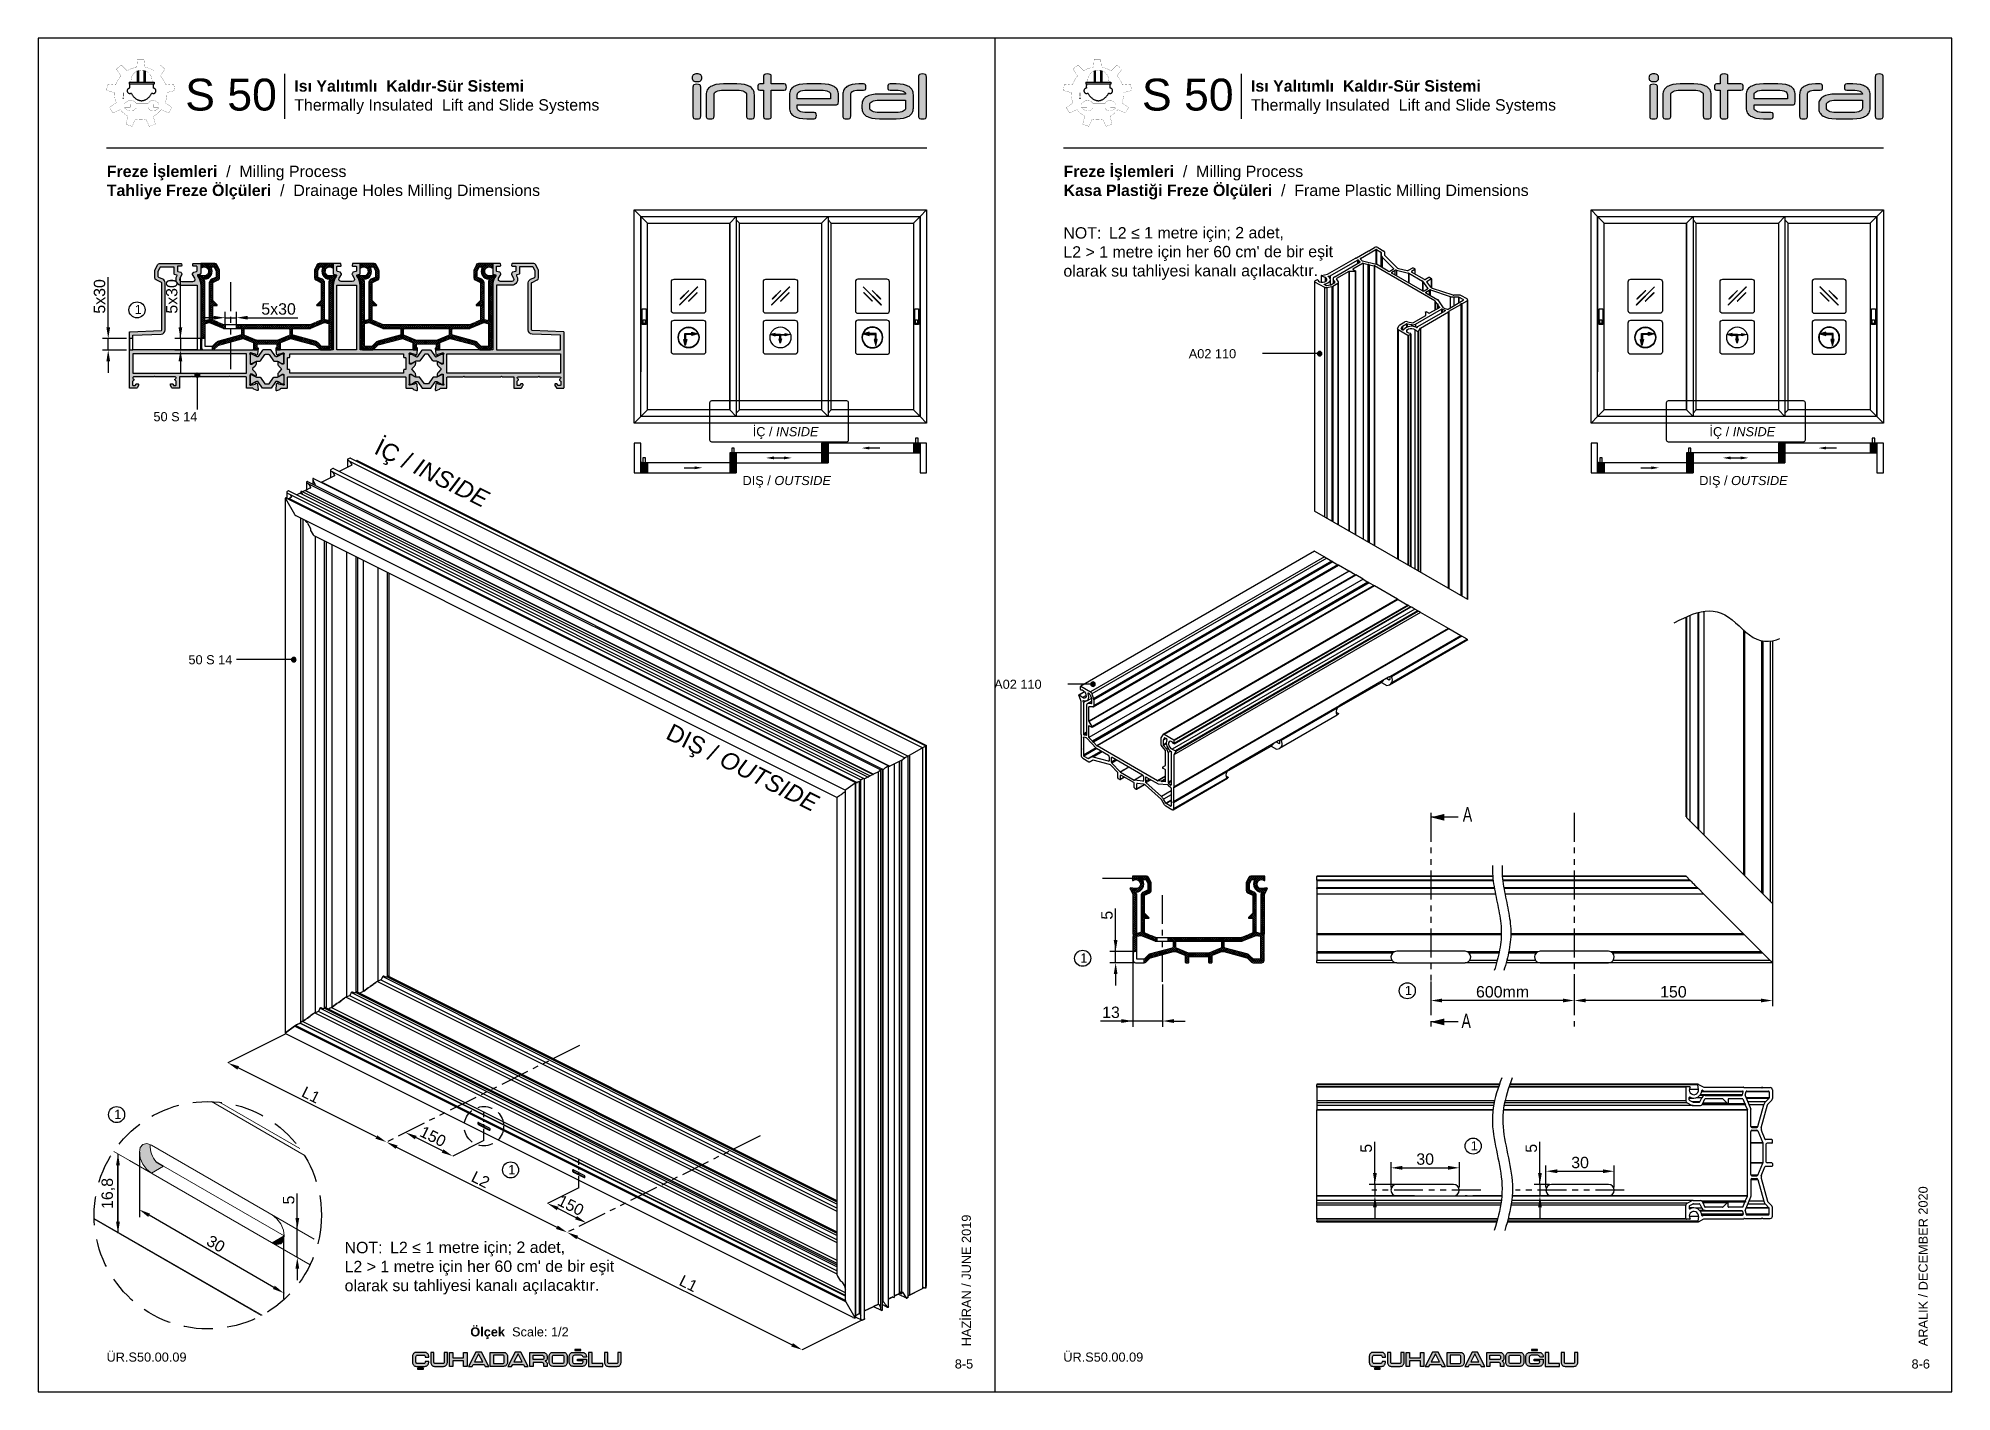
# Model space of a CAD drawing. Header units: millimetres. Extents: x 221 to 2771, y 196 to 840.
# Drawn here: x 1301.3 to 1721.3, y 542.6 to 839.6 of the extents above; entities that cross this region are included whole.
import ezdxf
from ezdxf.enums import TextEntityAlignment as Align

# ---------------------------------------------------------------- set-up
doc = ezdxf.new("R2010")
doc.units = ezdxf.units.MM
doc.header["$PDMODE"] = 1
for name, pattern in [('CENTER', [50.8, 31.75, -6.35, 6.35, -6.35]), ('HIDDEN', [9.525, 6.35, -3.175]), ('PHANTOM', [12.7, 6.35, -1.27, 1.27, -1.27, 1.27, -1.27])]:
    doc.linetypes.add(name, pattern=pattern)
for name, color, linetype in [('ANTET', 7, 'Continuous'), ('antet_k', 7, 'Continuous'), ('PROFIL', 7, 'Continuous'), ('yazı_numara_k', 21, 'Continuous')]:
    doc.layers.add(name, color=color, linetype=linetype)
doc.styles.get("Standard").update_dxf_attribs({"font": 'arial.ttf'})
doc.dimstyles.new('ISO-25$0', dxfattribs={"dimtxt": 2.5, "dimasz": 2.5, "dimexe": 1.25, "dimexo": 0.625, "dimtad": 1, "dimdec": 1, "dimtxsty": 'Standard', "dimcen": 2.5, "dimadec": 0, "dimazin": 0, "dimtfac": 1, "dimtdec": 1, "dimtmove": 0, "dimatfit": 3, "dimfxl": 1, "dimarcsym": 0})

msp = doc.modelspace()

# ---------------------------------------------------------------- texts
at = {"color": 7, "linetype": 'Continuous', "width": 0.7}
for p in [(1613.976, 670.89), (1613.691, 625.572)]:
    msp.add_text('A', height=3.175, dxfattribs=at).set_placement(p, align=Align.TOP_LEFT)
at = {"attachment_point": 1}
for s, insert, char_height, width, rotation in [("{NOT: ^IL2 ≤ 1 metre için; 2 adet,\\PL2 > 1 metre için her 60 cm' de bir eşit\\Polarak su tahliyesi kanalı açılacaktır.}", (1526.296, 798.145), 2.5, 68.91359, 0.1137), ('{\\fArial Unicode MS|b0|i0|c162|p34;\\C7;ARALIK\\fArial Unicode MS|b0|i0|c0|p34; / \\fArial Unicode MS|b0|i0|c162|p34;DECEMBER\\fArial Unicode MS|b0|i0|c0|p34; 2020}', (1714.007, 552.601), 2, 44.87301, 90), ('{\\fArial Unicode MS|b0|i0|c0|p34;{\\C7;HAZİRAN / JUNE 2019}}', (1504.01, 552.601), 2, 44.87301, 90), ("{NOT: ^IL2 ≤ 1 metre için; 2 adet,\\PL2 > 1 metre için her 60 cm' de bir eşit\\Polarak su tahliyesi kanalı açılacaktır.}", (1368.528, 575.496), 2.5, 68.91359, 0.1137)]:
    msp.add_mtext(s, dxfattribs=dict(at, insert=insert, char_height=char_height, width=width, rotation=rotation))
at = {"color": 32, "char_height": 2, "width": 2.54224, "attachment_point": 1}
for insert in [(1322.459, 781.077), (1530.02, 638.797), (1601.276, 631.665), (1317.976, 604.491), (1615.732, 597.591), (1404.456, 592.348)]:
    msp.add_mtext('{1}', dxfattribs=dict(at, insert=insert))
at = {"color": 21, "char_height": 3.75, "width": 72.11253, "attachment_point": 1, "rotation": 333.42519}
for s, insert in [('{İÇ / \\fArial|b0|i1|c0|p0;INSIDE}', (1376.428, 751.971)), ('{DIŞ / \\fArial|b0|i1|c0|p0;OUTSIDE}', (1440.467, 689.406))]:
    msp.add_mtext(s, dxfattribs=dict(at, insert=insert))
at = {"char_height": 2}
for s, insert, width, attachment_point in [('{İÇ / \\fArial|b0|i1|c0|p0;INSIDE}', (1458.119, 754.291), 66.32412, 1), ('{İÇ / \\fArial|b0|i1|c0|p0;INSIDE}', (1668.115, 754.291), 66.32412, 1), ('{DIŞ / \\fArial|b0|i1|c0|p0;OUTSIDE}', (1455.884, 743.569), 67.44034, 1), ('{DIŞ / \\fArial|b0|i1|c0|p0;OUTSIDE}', (1665.88, 743.569), 67.44034, 1), ('{\\fArial Unicode MS|b0|i0|c0|p0;\\C7;8-5}', (1506.513, 549.705), 4.43689, 3), ('{\\fArial Unicode MS|b0|i0|c0|p0;\\C7;8-6}', (1716.51, 549.705), 4.43689, 3)]:
    msp.add_mtext(s, dxfattribs=dict(at, insert=insert, width=width, attachment_point=attachment_point))
at = {"insert": (1396.136, 556.75), "char_height": 2, "attachment_point": 1}
msp.add_mtext('{\\fArial Unicode MS|b1|i0|c162|p34;{\\C7;Ölçek\\fArial Unicode MS|b0|i0|c162|p34;  Scale: 1/2}}', dxfattribs=at)
at = {"layer": 'yazı_numara_k', "color": 7, "char_height": 2.5, "attachment_point": 1}
for s, insert in [('{\\fArial Unicode MS|b1|i0|c162|p34;Freze İşlemleri  \\fArial Unicode MS|b0|i0|c162|p34;/  Milling Process\\P\\fArial Unicode MS|b1|i0|c162|p34;Tahliye Freze Ölçüleri  \\fArial Unicode MS|b0|i0|c162|p34;/  Drainage Holes Milling Dimensions}', (1316.347, 811.67)), ('{\\fArial Unicode MS|b1|i0|c162|p34;Freze İşlemleri  \\fArial Unicode MS|b0|i0|c162|p34;/  Milling Process\\P\\fArial Unicode MS|b1|i0|c162|p34;Kasa Plastiği Freze Ölçüleri  \\fArial Unicode MS|b0|i0|c162|p34;/  Frame Plastic Milling Dimensions}', (1526.344, 811.67))]:
    msp.add_mtext(s, dxfattribs=dict(at, insert=insert))
at = {"layer": 'yazı_numara_k', "color": 21, "char_height": 2}
for s, insert, attachment_point in [('A02 110', (1564.235, 769.372), 9), ('{\\fArial|b0|i0|c162|p34;50 S 14}', (1326.587, 755.547), 7), ('{\\fArial|b0|i0|c162|p34;50 S 14}', (1343.899, 702.213), 9), ('A02 110', (1521.532, 696.831), 9)]:
    msp.add_mtext(s, dxfattribs=dict(at, insert=insert, attachment_point=attachment_point))

# ---------------------------------------------------------------- blocks, each defined once
blk = doc.blocks.new('Rev.No.1A')
at = {"insert": (-570.02, 4668.22), "char_height": 2, "width": 54.4479, "attachment_point": 1}
blk.add_mtext('{\\C7;ÜR.S50.00.09}', dxfattribs=at)
blk = doc.blocks.new('S1.A')
at = {"color": 252}
blk.add_lwpolyline([(2269.17, -494.13), (2269.17, -791.13), (2479.17, -791.13), (2479.17, -494.13)], close=True, dxfattribs=at)
blk.add_blockref('Rev.No.1A', (2854.18, -5450.74))
blk = doc.blocks.new('Üretim katalogu sembol-1')
at = {"true_color": 0xfed100}
h = blk.add_hatch(color=40, dxfattribs=at)
h.dxf.hatch_style = 1
h.paths.add_polyline_path([(1565.7, 1465.6), (1566.8, 1465.6), (1566.8, 1470.1), (1565.7, 1470.1)])
h.paths.add_polyline_path([(1565.7, 1462.7), (1566.8, 1462.7), (1566.8, 1464), (1565.7, 1464)])
at = {"color": 0, "linetype": 'CENTER', "ltscale": 12}
for p, q in [((1583.7, 1483), (1583.7, 1496.8)), ((1585.3, 1483), (1585.3, 1497.3)), ((1591.7, 1483), (1591.7, 1497.3)), ((1593.3, 1483), (1593.3, 1496.8)), ((1573.2, 1483), (1603.8, 1483)), ((1573.2, 1483), (1573.2, 1480.6)), ((1603.8, 1480.6), (1573.2, 1480.6)), ((1603.8, 1483), (1603.8, 1480.6))]:
    blk.add_line(p, q, dxfattribs=at)
at = {"color": 0, "linetype": 'CENTER', "lineweight": -2, "ltscale": 12, "const_width": 0.2}
for points in [[(1563.9, 1503.8, 0.047521), (1557.8, 1498.7)], [(1582.7, 1501.1, 0.099576), (1570.8, 1496.8)], [(1591.4, 1510.9, 0.047521), (1583.5, 1510.9)], [(1604.1, 1496.8, 0.099576), (1592.3, 1501.1)], [(1617.1, 1498.7, 0.047521), (1611.1, 1503.8)], [(1547.4, 1480.6, 0.047521), (1546, 1472.8)], [(1555.5, 1470.3, 0.099576), (1557.7, 1457.8)], [(1563.4, 1490.6, 0.099576), (1557.1, 1479.7)], [(1617.8, 1479.7, 0.099576), (1611.5, 1490.6)], [(1617.3, 1457.8, 0.099576), (1619.5, 1470.3)], [(1628.9, 1472.8, 0.047521), (1627.6, 1480.6)], [(1549.6, 1452.2, 0.047521), (1553.6, 1445.4)], [(1562.5, 1449.5, 0.099576), (1572.1, 1441.4)], [(1602.8, 1441.4, 0.099576), (1612.5, 1449.5)], [(1621.4, 1445.4, 0.047521), (1625.3, 1452.2)], [(1569.6, 1431.9, 0.047521), (1577, 1429.2)], [(1581.2, 1438.1, 0.099576), (1593.8, 1438.1)], [(1597.9, 1429.2, 0.047521), (1605.3, 1431.9)]]:
    blk.add_lwpolyline(points, format="xyb", dxfattribs=at)
for points in [[(1563.4, 1490.6), (1557.8, 1498.7)], [(1570.8, 1496.8), (1563.9, 1503.8)], [(1582.7, 1501.1), (1583.5, 1510.9)], [(1592.3, 1501.1), (1591.4, 1510.9)], [(1604.1, 1496.8), (1611.1, 1503.8)], [(1611.5, 1490.6), (1617.1, 1498.7)], [(1555.5, 1470.3), (1546, 1472.8)], [(1557.1, 1479.7), (1547.4, 1480.6)], [(1617.8, 1479.7), (1627.6, 1480.6)], [(1619.5, 1470.3), (1628.9, 1472.8)], [(1557.7, 1457.8), (1549.6, 1452.2)], [(1562.5, 1449.5), (1553.6, 1445.4)], [(1612.5, 1449.5), (1621.4, 1445.4)], [(1617.3, 1457.8), (1625.3, 1452.2)], [(1572.1, 1441.4), (1569.6, 1431.9)], [(1581.2, 1438.1), (1577, 1429.2)], [(1593.8, 1438.1), (1597.9, 1429.2)], [(1602.8, 1441.4), (1605.3, 1431.9)]]:
    blk.add_lwpolyline(points, dxfattribs=at)
at = {"color": 0, "linetype": 'CENTER', "ltscale": 12, "const_width": 0.2}
for points in [[(1588.5, 1497.7, 0.408893), (1575.7, 1485.1, -0.281899), (1574.2, 1483)], [(1588.5, 1497.7, -0.408893), (1601.3, 1485.1, 0.281899), (1602.8, 1483)]]:
    blk.add_lwpolyline(points, format="xyb", dxfattribs=at)
at = {"color": 40, "true_color": 0xfed100, "const_width": 0.2}
blk.add_lwpolyline([(1565.7, 1464), (1566.8, 1464), (1566.8, 1462.7), (1565.7, 1462.7)], close=True, dxfattribs=at)
at = {"color": 0, "linetype": 'CENTER', "ltscale": 12, "const_width": 0.2}
blk.add_lwpolyline([(1574.7, 1456), (1568.7, 1456, -0.414214), (1568.1, 1456.7), (1568.1, 1456.9, -0.248554), (1568.3, 1457.4), (1570.8, 1459.1, -0.475864), (1582.2, 1456.6), (1596.5, 1456.6, -0.519094), (1606.9, 1459.1), (1609.4, 1457.4, -0.248554), (1609.7, 1456.9), (1609.7, 1456.7, -0.414214), (1609, 1456), (1603.1, 1456), (1603.1, 1452.5), (1609, 1452.5, -0.414214), (1609.7, 1451.9), (1609.7, 1451.7, -0.248554), (1609.4, 1451.1), (1606.9, 1449.5, -0.519094), (1596.5, 1451.9), (1582.2, 1451.9, -0.475864), (1570.8, 1449.5), (1568.3, 1451.1, -0.248554), (1568.1, 1451.7), (1568.1, 1451.9, -0.414214), (1568.7, 1452.5), (1574.7, 1452.5)], format="xyb", close=True, dxfattribs=at)
at = {"color": 0, "linetype": 'CENTER', "ltscale": 12}
for centre, radius, start, end in [((1574.2, 1472.4), 3.2, 91.7372, 301.3307), ((1592, 1477.7), 18.1, 170.7928, 186.6972), ((1592, 1477.7), 18.1, 206.3707, 245.0967), ((1584.9, 1477.7), 18.1, 294.9033, 333.6293), ((1602.8, 1472.4), 3.2, 238.6693, 88.2628), ((1584.9, 1477.7), 18.1, 353.3028, 9.2072), ((1588.5, 1470), 9.6, 245.0967, 294.9033)]:
    blk.add_arc(centre, radius, start, end, dxfattribs=at)
blk = doc.blocks.new('İnteral Logo - 2D')
at = {"layer": 'PROFIL', "ltscale": 10}
h = blk.add_hatch(color=7, dxfattribs=at)
h.paths.add_polyline_path([(2732.47, 1117.8), (2732.47, 1124.16), (2732.45, 1124.34), (2732.41, 1124.48), (2732.35, 1124.6), (2732.25, 1124.67), (2731.98, 1124.76), (2731.61, 1124.79), (2731.23, 1124.76), (2730.97, 1124.67), (2730.87, 1124.6), (2730.81, 1124.48), (2730.77, 1124.34), (2730.76, 1124.16), (2730.76, 1117.8), (2730.77, 1117.62), (2730.81, 1117.48), (2730.87, 1117.36), (2730.97, 1117.29), (2731.23, 1117.2), (2731.61, 1117.17), (2731.98, 1117.2), (2732.25, 1117.29), (2732.35, 1117.36), (2732.41, 1117.48), (2732.45, 1117.62)])
h.paths.add_polyline_path([(2732.72, 1126.21), (2732.71, 1126.41), (2732.66, 1126.58), (2732.58, 1126.73), (2732.47, 1126.84), (2732.33, 1126.93), (2732.15, 1127), (2731.92, 1127.03), (2731.66, 1127.05), (2731.4, 1127.03), (2731.17, 1127), (2730.99, 1126.93), (2730.84, 1126.84), (2730.73, 1126.73), (2730.66, 1126.58), (2730.61, 1126.41), (2730.59, 1126.21), (2730.61, 1126.01), (2730.66, 1125.84), (2730.73, 1125.69), (2730.84, 1125.58), (2730.99, 1125.49), (2731.17, 1125.42), (2731.4, 1125.39), (2731.66, 1125.37), (2731.92, 1125.39), (2732.15, 1125.42), (2732.33, 1125.49), (2732.47, 1125.58), (2732.58, 1125.69), (2732.66, 1125.84), (2732.71, 1126.01)])
for points in [[(2751.25, 1123.85), (2751.27, 1124.15), (2751.25, 1124.44), (2751.18, 1124.66), (2751.13, 1124.74), (2751.04, 1124.79), (2750.79, 1124.84), (2747.94, 1124.84), (2747.94, 1126.41), (2747.93, 1126.59), (2747.89, 1126.74), (2747.82, 1126.85), (2747.73, 1126.92), (2747.46, 1127.02), (2747.08, 1127.05), (2746.7, 1127.02), (2746.44, 1126.92), (2746.35, 1126.85), (2746.28, 1126.74), (2746.24, 1126.59), (2746.23, 1126.41), (2746.23, 1124.84), (2745.46, 1124.84), (2745.21, 1124.79), (2745.12, 1124.74), (2745.06, 1124.66), (2745, 1124.44), (2744.98, 1124.15), (2745, 1123.85), (2745.06, 1123.64), (2745.12, 1123.57), (2745.21, 1123.52), (2745.46, 1123.47), (2746.23, 1123.47), (2746.23, 1117.8), (2746.24, 1117.62), (2746.28, 1117.48), (2746.35, 1117.36), (2746.44, 1117.29), (2746.7, 1117.2), (2747.08, 1117.17), (2747.46, 1117.2), (2747.73, 1117.29), (2747.82, 1117.36), (2747.89, 1117.48), (2747.93, 1117.62), (2747.94, 1117.8), (2747.94, 1123.47), (2750.79, 1123.47), (2751.04, 1123.52), (2751.13, 1123.57), (2751.18, 1123.64)], [(2743.86, 1123.73), (2743.7, 1123.92), (2743.51, 1124.09), (2743.28, 1124.25), (2743.03, 1124.39), (2742.75, 1124.51), (2742.09, 1124.69), (2741.32, 1124.8), (2740.42, 1124.84), (2737.48, 1124.84), (2736.59, 1124.8), (2735.81, 1124.69), (2735.16, 1124.51), (2734.87, 1124.39), (2734.62, 1124.25), (2734.4, 1124.09), (2734.2, 1123.92), (2734.04, 1123.73), (2733.91, 1123.52), (2733.8, 1123.29), (2733.73, 1123.04), (2733.68, 1122.77), (2733.67, 1122.49), (2733.67, 1117.8), (2733.68, 1117.62), (2733.72, 1117.48), (2733.79, 1117.36), (2733.88, 1117.29), (2734.14, 1117.2), (2734.52, 1117.17), (2734.89, 1117.2), (2735.16, 1117.29), (2735.26, 1117.36), (2735.33, 1117.48), (2735.37, 1117.62), (2735.38, 1117.8), (2735.38, 1122.49), (2735.41, 1122.69), (2735.51, 1122.87), (2735.67, 1123.04), (2735.89, 1123.19), (2736.19, 1123.31), (2736.56, 1123.4), (2737.01, 1123.46), (2737.54, 1123.47), (2740.37, 1123.47), (2740.89, 1123.46), (2741.34, 1123.4), (2741.72, 1123.31), (2742.01, 1123.19), (2742.24, 1123.04), (2742.4, 1122.87), (2742.49, 1122.69), (2742.52, 1122.49), (2742.52, 1117.8), (2742.54, 1117.62), (2742.58, 1117.48), (2742.64, 1117.36), (2742.73, 1117.29), (2743, 1117.2), (2743.37, 1117.17), (2743.75, 1117.2), (2744.02, 1117.29), (2744.11, 1117.36), (2744.18, 1117.48), (2744.22, 1117.62), (2744.24, 1117.8), (2744.24, 1122.49), (2744.22, 1122.77), (2744.18, 1123.04), (2744.1, 1123.29), (2744, 1123.52)], [(2768.68, 1123.85), (2768.7, 1124.15), (2768.68, 1124.44), (2768.61, 1124.66), (2768.55, 1124.74), (2768.47, 1124.79), (2768.21, 1124.84), (2767.16, 1124.84), (2766.36, 1124.8), (2765.67, 1124.69), (2765.07, 1124.51), (2764.81, 1124.39), (2764.57, 1124.26), (2764.36, 1124.1), (2764.18, 1123.93), (2764.02, 1123.74), (2763.9, 1123.53), (2763.8, 1123.3), (2763.73, 1123.05), (2763.69, 1122.79), (2763.67, 1122.5), (2763.67, 1117.8), (2763.69, 1117.62), (2763.72, 1117.48), (2763.79, 1117.36), (2763.88, 1117.29), (2764.15, 1117.2), (2764.52, 1117.17), (2764.9, 1117.2), (2765.17, 1117.29), (2765.26, 1117.36), (2765.33, 1117.48), (2765.37, 1117.62), (2765.38, 1117.8), (2765.38, 1122.5), (2765.41, 1122.72), (2765.48, 1122.91), (2765.6, 1123.08), (2765.78, 1123.22), (2766.01, 1123.33), (2766.32, 1123.41), (2766.7, 1123.46), (2767.16, 1123.47), (2768.21, 1123.47), (2768.47, 1123.52), (2768.55, 1123.57), (2768.61, 1123.64)]]:
    blk.add_hatch(color=7, dxfattribs=at).paths.add_polyline_path(points)
at = {"layer": 'PROFIL', "ltscale": 10, "true_color": 0xfed100}
blk.add_hatch(color=40, dxfattribs=at).paths.add_polyline_path([(2781.99, 1117.8), (2781.99, 1126.41), (2781.98, 1126.59), (2781.94, 1126.74), (2781.87, 1126.85), (2781.78, 1126.92), (2781.51, 1127.02), (2781.13, 1127.05), (2780.75, 1127.02), (2780.49, 1126.92), (2780.4, 1126.85), (2780.33, 1126.74), (2780.29, 1126.59), (2780.28, 1126.41), (2780.28, 1117.8), (2780.29, 1117.62), (2780.33, 1117.48), (2780.4, 1117.36), (2780.49, 1117.29), (2780.75, 1117.2), (2781.13, 1117.17), (2781.51, 1117.2), (2781.78, 1117.29), (2781.87, 1117.36), (2781.94, 1117.48), (2781.98, 1117.62)])
at = {"layer": 'PROFIL', "ltscale": 10}
h = blk.add_hatch(color=7, dxfattribs=at)
h.paths.add_polyline_path([(2762, 1124.1), (2761.79, 1124.26), (2761.55, 1124.39), (2761.27, 1124.51), (2760.61, 1124.69), (2759.81, 1124.8), (2758.87, 1124.84), (2755.76, 1124.84), (2754.87, 1124.8), (2754.09, 1124.69), (2753.44, 1124.51), (2753.15, 1124.39), (2752.9, 1124.25), (2752.68, 1124.09), (2752.48, 1123.92), (2752.32, 1123.73), (2752.18, 1123.52), (2752.08, 1123.29), (2752.01, 1123.04), (2751.96, 1122.77), (2751.95, 1122.49), (2751.95, 1119.56), (2751.96, 1119.28), (2752.01, 1119.02), (2752.08, 1118.77), (2752.18, 1118.54), (2752.32, 1118.33), (2752.48, 1118.14), (2752.68, 1117.96), (2752.9, 1117.81), (2753.15, 1117.67), (2753.44, 1117.55), (2754.09, 1117.37), (2754.87, 1117.26), (2755.76, 1117.22), (2757.36, 1117.22), (2757.62, 1117.26), (2757.7, 1117.32), (2757.76, 1117.39), (2757.83, 1117.61), (2757.85, 1117.91), (2757.83, 1118.2), (2757.76, 1118.41), (2757.7, 1118.49), (2757.62, 1118.54), (2757.36, 1118.58), (2755.81, 1118.58), (2755.29, 1118.6), (2754.84, 1118.65), (2754.46, 1118.74), (2754.17, 1118.87), (2753.95, 1119.02), (2753.79, 1119.19), (2753.69, 1119.37), (2753.66, 1119.56), (2753.66, 1120.25), (2761.88, 1120.25), (2762.3, 1120.29), (2762.44, 1120.34), (2762.54, 1120.4), (2762.61, 1120.49), (2762.65, 1120.61), (2762.69, 1120.94), (2762.69, 1122.49), (2762.67, 1122.78), (2762.63, 1123.04), (2762.56, 1123.29), (2762.46, 1123.52), (2762.34, 1123.74), (2762.18, 1123.93)])
h.paths.add_polyline_path([(2753.66, 1121.59), (2753.66, 1122.49), (2753.69, 1122.69), (2753.79, 1122.87), (2753.95, 1123.04), (2754.17, 1123.19), (2754.46, 1123.31), (2754.84, 1123.4), (2755.29, 1123.46), (2755.81, 1123.47), (2758.82, 1123.47), (2759.35, 1123.46), (2759.81, 1123.41), (2760.18, 1123.33), (2760.47, 1123.22), (2760.69, 1123.08), (2760.85, 1122.91), (2760.95, 1122.71), (2760.98, 1122.49), (2760.98, 1121.59)], flags=16)
at = {"layer": 'PROFIL', "ltscale": 10, "true_color": 0xfed100}
h = blk.add_hatch(color=40, dxfattribs=at)
h.paths.add_polyline_path([(2779.15, 1119.56), (2779.15, 1122.49), (2779.13, 1122.77), (2779.09, 1123.04), (2779.01, 1123.29), (2778.91, 1123.52), (2778.78, 1123.73), (2778.61, 1123.92), (2778.42, 1124.09), (2778.19, 1124.25), (2777.94, 1124.39), (2777.66, 1124.51), (2777, 1124.69), (2776.23, 1124.8), (2775.33, 1124.84), (2774.01, 1124.84), (2773.76, 1124.79), (2773.67, 1124.74), (2773.61, 1124.67), (2773.54, 1124.45), (2773.51, 1124.15), (2773.54, 1123.85), (2773.61, 1123.64), (2773.67, 1123.57), (2773.76, 1123.52), (2774.01, 1123.47), (2775.28, 1123.47), (2775.81, 1123.46), (2776.27, 1123.42), (2776.64, 1123.35), (2776.93, 1123.25), (2777.15, 1123.13), (2777.31, 1122.99), (2777.4, 1122.82), (2777.44, 1122.64), (2777.44, 1122.62), (2771.67, 1122.62), (2770.77, 1122.59), (2770, 1122.48), (2769.34, 1122.29), (2769.06, 1122.18), (2768.81, 1122.04), (2768.58, 1121.88), (2768.39, 1121.71), (2768.22, 1121.52), (2768.09, 1121.31), (2767.99, 1121.08), (2767.91, 1120.83), (2767.87, 1120.56), (2767.85, 1120.28), (2767.85, 1119.56), (2767.87, 1119.28), (2767.91, 1119.02), (2767.99, 1118.77), (2768.09, 1118.54), (2768.22, 1118.33), (2768.39, 1118.14), (2768.58, 1117.96), (2768.81, 1117.81), (2769.06, 1117.67), (2769.34, 1117.55), (2770, 1117.37), (2770.77, 1117.26), (2771.67, 1117.22), (2775.33, 1117.22), (2776.23, 1117.26), (2777, 1117.37), (2777.66, 1117.55), (2777.94, 1117.67), (2778.19, 1117.81), (2778.42, 1117.96), (2778.61, 1118.14), (2778.78, 1118.33), (2778.91, 1118.54), (2779.01, 1118.77), (2779.09, 1119.02), (2779.13, 1119.28)])
h.paths.add_polyline_path([(2769.56, 1119.56), (2769.56, 1120.33), (2769.6, 1120.53), (2769.69, 1120.72), (2769.85, 1120.88), (2770.08, 1121.03), (2770.37, 1121.16), (2770.74, 1121.25), (2771.19, 1121.3), (2771.72, 1121.32), (2777.44, 1121.32), (2777.44, 1119.56), (2777.4, 1119.37), (2777.31, 1119.19), (2777.15, 1119.02), (2776.92, 1118.87), (2776.63, 1118.74), (2776.26, 1118.65), (2775.81, 1118.6), (2775.28, 1118.58), (2771.72, 1118.58), (2771.19, 1118.6), (2770.74, 1118.65), (2770.37, 1118.74), (2770.08, 1118.87), (2769.85, 1119.02), (2769.69, 1119.19), (2769.6, 1119.37)], flags=16)
at = {"layer": 'PROFIL', "color": 7, "ltscale": 10}
for points in [[(2732.72, 1126.21), (2732.71, 1126.41), (2732.66, 1126.58), (2732.58, 1126.73), (2732.47, 1126.84), (2732.33, 1126.93), (2732.15, 1127), (2731.92, 1127.03), (2731.66, 1127.05), (2731.4, 1127.03), (2731.17, 1127), (2730.99, 1126.93), (2730.84, 1126.84), (2730.73, 1126.73), (2730.66, 1126.58), (2730.61, 1126.41), (2730.59, 1126.21), (2730.61, 1126.01), (2730.66, 1125.84), (2730.73, 1125.69), (2730.84, 1125.58), (2730.99, 1125.49), (2731.17, 1125.42), (2731.4, 1125.39), (2731.66, 1125.37), (2731.92, 1125.39), (2732.15, 1125.42), (2732.33, 1125.49), (2732.47, 1125.58), (2732.58, 1125.69), (2732.66, 1125.84), (2732.71, 1126.01)], [(2751.25, 1123.85), (2751.27, 1124.15), (2751.25, 1124.44), (2751.18, 1124.66), (2751.13, 1124.74), (2751.04, 1124.79), (2750.79, 1124.84), (2747.94, 1124.84), (2747.94, 1126.41), (2747.93, 1126.59), (2747.89, 1126.74), (2747.82, 1126.85), (2747.73, 1126.92), (2747.46, 1127.02), (2747.08, 1127.05), (2746.7, 1127.02), (2746.44, 1126.92), (2746.35, 1126.85), (2746.28, 1126.74), (2746.24, 1126.59), (2746.23, 1126.41), (2746.23, 1124.84), (2745.46, 1124.84), (2745.21, 1124.79), (2745.12, 1124.74), (2745.06, 1124.66), (2745, 1124.44), (2744.98, 1124.15), (2745, 1123.85), (2745.06, 1123.64), (2745.12, 1123.57), (2745.21, 1123.52), (2745.46, 1123.47), (2746.23, 1123.47), (2746.23, 1117.8), (2746.24, 1117.62), (2746.28, 1117.48), (2746.35, 1117.36), (2746.44, 1117.29), (2746.7, 1117.2), (2747.08, 1117.17), (2747.46, 1117.2), (2747.73, 1117.29), (2747.82, 1117.36), (2747.89, 1117.48), (2747.93, 1117.62), (2747.94, 1117.8), (2747.94, 1123.47), (2750.79, 1123.47), (2751.04, 1123.52), (2751.13, 1123.57), (2751.18, 1123.64)], [(2732.47, 1117.8), (2732.47, 1124.16), (2732.45, 1124.34), (2732.41, 1124.48), (2732.35, 1124.6), (2732.25, 1124.67), (2731.98, 1124.76), (2731.61, 1124.79), (2731.23, 1124.76), (2730.97, 1124.67), (2730.87, 1124.6), (2730.81, 1124.48), (2730.77, 1124.34), (2730.76, 1124.16), (2730.76, 1117.8), (2730.77, 1117.62), (2730.81, 1117.48), (2730.87, 1117.36), (2730.97, 1117.29), (2731.23, 1117.2), (2731.61, 1117.17), (2731.98, 1117.2), (2732.25, 1117.29), (2732.35, 1117.36), (2732.41, 1117.48), (2732.45, 1117.62)], [(2743.86, 1123.73), (2743.7, 1123.92), (2743.51, 1124.09), (2743.28, 1124.25), (2743.03, 1124.39), (2742.75, 1124.51), (2742.09, 1124.69), (2741.32, 1124.8), (2740.42, 1124.84), (2737.48, 1124.84), (2736.59, 1124.8), (2735.81, 1124.69), (2735.16, 1124.51), (2734.87, 1124.39), (2734.62, 1124.25), (2734.4, 1124.09), (2734.2, 1123.92), (2734.04, 1123.73), (2733.91, 1123.52), (2733.8, 1123.29), (2733.73, 1123.04), (2733.68, 1122.77), (2733.67, 1122.49), (2733.67, 1117.8), (2733.68, 1117.62), (2733.72, 1117.48), (2733.79, 1117.36), (2733.88, 1117.29), (2734.14, 1117.2), (2734.52, 1117.17), (2734.89, 1117.2), (2735.16, 1117.29), (2735.26, 1117.36), (2735.33, 1117.48), (2735.37, 1117.62), (2735.38, 1117.8), (2735.38, 1122.49), (2735.41, 1122.69), (2735.51, 1122.87), (2735.67, 1123.04), (2735.89, 1123.19), (2736.19, 1123.31), (2736.56, 1123.4), (2737.01, 1123.46), (2737.54, 1123.47), (2740.37, 1123.47), (2740.89, 1123.46), (2741.34, 1123.4), (2741.72, 1123.31), (2742.01, 1123.19), (2742.24, 1123.04), (2742.4, 1122.87), (2742.49, 1122.69), (2742.52, 1122.49), (2742.52, 1117.8), (2742.54, 1117.62), (2742.58, 1117.48), (2742.64, 1117.36), (2742.73, 1117.29), (2743, 1117.2), (2743.37, 1117.17), (2743.75, 1117.2), (2744.02, 1117.29), (2744.11, 1117.36), (2744.18, 1117.48), (2744.22, 1117.62), (2744.24, 1117.8), (2744.24, 1122.49), (2744.22, 1122.77), (2744.18, 1123.04), (2744.1, 1123.29), (2744, 1123.52)], [(2762, 1124.1), (2761.79, 1124.26), (2761.55, 1124.39), (2761.27, 1124.51), (2760.61, 1124.69), (2759.81, 1124.8), (2758.87, 1124.84), (2755.76, 1124.84), (2754.87, 1124.8), (2754.09, 1124.69), (2753.44, 1124.51), (2753.15, 1124.39), (2752.9, 1124.25), (2752.68, 1124.09), (2752.48, 1123.92), (2752.32, 1123.73), (2752.18, 1123.52), (2752.08, 1123.29), (2752.01, 1123.04), (2751.96, 1122.77), (2751.95, 1122.49), (2751.95, 1119.56), (2751.96, 1119.28), (2752.01, 1119.02), (2752.08, 1118.77), (2752.18, 1118.54), (2752.32, 1118.33), (2752.48, 1118.14), (2752.68, 1117.96), (2752.9, 1117.81), (2753.15, 1117.67), (2753.44, 1117.55), (2754.09, 1117.37), (2754.87, 1117.26), (2755.76, 1117.22), (2757.36, 1117.22), (2757.62, 1117.26), (2757.7, 1117.32), (2757.76, 1117.39), (2757.83, 1117.61), (2757.85, 1117.91), (2757.83, 1118.2), (2757.76, 1118.41), (2757.7, 1118.49), (2757.62, 1118.54), (2757.36, 1118.58), (2755.81, 1118.58), (2755.29, 1118.6), (2754.84, 1118.65), (2754.46, 1118.74), (2754.17, 1118.87), (2753.95, 1119.02), (2753.79, 1119.19), (2753.69, 1119.37), (2753.66, 1119.56), (2753.66, 1120.25), (2761.88, 1120.25), (2762.3, 1120.29), (2762.44, 1120.34), (2762.54, 1120.4), (2762.61, 1120.49), (2762.65, 1120.61), (2762.69, 1120.94), (2762.69, 1122.49), (2762.67, 1122.78), (2762.63, 1123.04), (2762.56, 1123.29), (2762.46, 1123.52), (2762.34, 1123.74), (2762.18, 1123.93)], [(2753.66, 1121.59), (2753.66, 1122.49), (2753.69, 1122.69), (2753.79, 1122.87), (2753.95, 1123.04), (2754.17, 1123.19), (2754.46, 1123.31), (2754.84, 1123.4), (2755.29, 1123.46), (2755.81, 1123.47), (2758.82, 1123.47), (2759.35, 1123.46), (2759.81, 1123.41), (2760.18, 1123.33), (2760.47, 1123.22), (2760.69, 1123.08), (2760.85, 1122.91), (2760.95, 1122.71), (2760.98, 1122.49), (2760.98, 1121.59)], [(2768.68, 1123.85), (2768.7, 1124.15), (2768.68, 1124.44), (2768.61, 1124.66), (2768.55, 1124.74), (2768.47, 1124.79), (2768.21, 1124.84), (2767.16, 1124.84), (2766.36, 1124.8), (2765.67, 1124.69), (2765.07, 1124.51), (2764.81, 1124.39), (2764.57, 1124.26), (2764.36, 1124.1), (2764.18, 1123.93), (2764.02, 1123.74), (2763.9, 1123.53), (2763.8, 1123.3), (2763.73, 1123.05), (2763.69, 1122.79), (2763.67, 1122.5), (2763.67, 1117.8), (2763.69, 1117.62), (2763.72, 1117.48), (2763.79, 1117.36), (2763.88, 1117.29), (2764.15, 1117.2), (2764.52, 1117.17), (2764.9, 1117.2), (2765.17, 1117.29), (2765.26, 1117.36), (2765.33, 1117.48), (2765.37, 1117.62), (2765.38, 1117.8), (2765.38, 1122.5), (2765.41, 1122.72), (2765.48, 1122.91), (2765.6, 1123.08), (2765.78, 1123.22), (2766.01, 1123.33), (2766.32, 1123.41), (2766.7, 1123.46), (2767.16, 1123.47), (2768.21, 1123.47), (2768.47, 1123.52), (2768.55, 1123.57), (2768.61, 1123.64)]]:
    blk.add_lwpolyline(points, close=True, dxfattribs=at)
at = {"layer": 'PROFIL', "color": 40, "ltscale": 10, "true_color": 0xfed100}
for points in [[(2781.99, 1117.8), (2781.99, 1126.41), (2781.98, 1126.59), (2781.94, 1126.74), (2781.87, 1126.85), (2781.78, 1126.92), (2781.51, 1127.02), (2781.13, 1127.05), (2780.75, 1127.02), (2780.49, 1126.92), (2780.4, 1126.85), (2780.33, 1126.74), (2780.29, 1126.59), (2780.28, 1126.41), (2780.28, 1117.8), (2780.29, 1117.62), (2780.33, 1117.48), (2780.4, 1117.36), (2780.49, 1117.29), (2780.75, 1117.2), (2781.13, 1117.17), (2781.51, 1117.2), (2781.78, 1117.29), (2781.87, 1117.36), (2781.94, 1117.48), (2781.98, 1117.62)], [(2779.15, 1119.56), (2779.15, 1122.49), (2779.13, 1122.77), (2779.09, 1123.04), (2779.01, 1123.29), (2778.91, 1123.52), (2778.78, 1123.73), (2778.61, 1123.92), (2778.42, 1124.09), (2778.19, 1124.25), (2777.94, 1124.39), (2777.66, 1124.51), (2777, 1124.69), (2776.23, 1124.8), (2775.33, 1124.84), (2774.01, 1124.84), (2773.76, 1124.79), (2773.67, 1124.74), (2773.61, 1124.67), (2773.54, 1124.45), (2773.51, 1124.15), (2773.54, 1123.85), (2773.61, 1123.64), (2773.67, 1123.57), (2773.76, 1123.52), (2774.01, 1123.47), (2775.28, 1123.47), (2775.81, 1123.46), (2776.27, 1123.42), (2776.64, 1123.35), (2776.93, 1123.25), (2777.15, 1123.13), (2777.31, 1122.99), (2777.4, 1122.82), (2777.44, 1122.64), (2777.44, 1122.62), (2771.67, 1122.62), (2770.77, 1122.59), (2770, 1122.48), (2769.34, 1122.29), (2769.06, 1122.18), (2768.81, 1122.04), (2768.58, 1121.88), (2768.39, 1121.71), (2768.22, 1121.52), (2768.09, 1121.31), (2767.99, 1121.08), (2767.91, 1120.83), (2767.87, 1120.56), (2767.85, 1120.28), (2767.85, 1119.56), (2767.87, 1119.28), (2767.91, 1119.02), (2767.99, 1118.77), (2768.09, 1118.54), (2768.22, 1118.33), (2768.39, 1118.14), (2768.58, 1117.96), (2768.81, 1117.81), (2769.06, 1117.67), (2769.34, 1117.55), (2770, 1117.37), (2770.77, 1117.26), (2771.67, 1117.22), (2775.33, 1117.22), (2776.23, 1117.26), (2777, 1117.37), (2777.66, 1117.55), (2777.94, 1117.67), (2778.19, 1117.81), (2778.42, 1117.96), (2778.61, 1118.14), (2778.78, 1118.33), (2778.91, 1118.54), (2779.01, 1118.77), (2779.09, 1119.02), (2779.13, 1119.28)], [(2769.56, 1119.56), (2769.56, 1120.33), (2769.6, 1120.53), (2769.69, 1120.72), (2769.85, 1120.88), (2770.08, 1121.03), (2770.37, 1121.16), (2770.74, 1121.25), (2771.19, 1121.3), (2771.72, 1121.32), (2777.44, 1121.32), (2777.44, 1119.56), (2777.4, 1119.37), (2777.31, 1119.19), (2777.15, 1119.02), (2776.92, 1118.87), (2776.63, 1118.74), (2776.26, 1118.65), (2775.81, 1118.6), (2775.28, 1118.58), (2771.72, 1118.58), (2771.19, 1118.6), (2770.74, 1118.65), (2770.37, 1118.74), (2770.08, 1118.87), (2769.85, 1119.02), (2769.69, 1119.19), (2769.6, 1119.37)]]:
    blk.add_lwpolyline(points, close=True, dxfattribs=at)
blk = doc.blocks.new('S.1.B')
blk.add_line((922.44, 1850.82), (922.44, 1840.95))
at = {"color": 7}
blk.add_line((1063.42, 1834.52), (883.42, 1834.52), dxfattribs=at)
at = {"color": 0, "linetype": 'CENTER', "ltscale": 12, "xscale": 0.18014578362, "yscale": 0.18014578362, "zscale": 0.18014578362}
blk.add_blockref('Üretim katalogu sembol-1', (604.93, 1581.87), dxfattribs=at)
at = {"layer": 'yazı_numara_k', "color": 140}
blk.add_blockref('İnteral Logo - 2D', (-1718.64, 723.78), dxfattribs=at)
at = {"width": 80.5608, "attachment_point": 1}
for s, insert, char_height in [('\\pi23.685;{\\fArial Unicode MS|b0|i0|c162|p34;S 50}', (876.99, 1849.79), 7), ('\\pi8.4591;{\\fArial Unicode MS|b1|i0|c162|p34;Isı Yalıtımlı  Kaldır-Sür Sistemi\\fArial Unicode MS|b0|i0|c162|p34;\\PThermally Insulated  Lift and Slide Systems}', (916.15, 1849.44), 2.5)]:
    blk.add_mtext(s, dxfattribs=dict(at, insert=insert, char_height=char_height))
blk = doc.blocks.new('ÇUHADAROĞLU')
at = {"layer": 'ANTET'}
h = blk.add_hatch(color=7, dxfattribs=at)
h.paths.add_polyline_path([(159.1, 19.64, -0.414214), (159.42, 19.96), (160.84, 19.96, -0.414214), (161.16, 19.64), (161.16, 19.54), (161.9, 19.54), (161.9, 19.73, 0.414214), (161.05, 20.59), (159.21, 20.59, 0.414214), (158.36, 19.73), (158.36, 18.36, 0.414214), (159.21, 17.51), (161.05, 17.51, 0.414214), (161.9, 18.36), (161.9, 18.55), (161.16, 18.55), (161.16, 18.46, -0.414214), (160.84, 18.13), (159.42, 18.13, -0.414214), (159.1, 18.46)])
h.paths.add_polyline_path([(159.48, 17.12), (159.48, 16.9), (160.78, 16.9), (160.78, 17.12)])
h.paths.add_polyline_path([(165.15, 17.51, 0.414214), (166, 18.36), (166, 20.59), (165.29, 20.59), (165.29, 18.39, -0.414214), (165.03, 18.13), (163.32, 18.13, -0.414214), (163.06, 18.39), (163.06, 20.59), (162.35, 20.59), (162.35, 18.36, 0.414214), (163.2, 17.51)])
h.paths.add_polyline_path([(167.19, 18.73), (169.58, 18.73), (169.58, 17.51), (170.32, 17.51), (170.32, 20.59), (169.58, 20.59), (169.58, 19.36), (167.19, 19.36), (167.19, 20.59), (166.45, 20.59), (166.45, 17.51), (167.19, 17.51)])
h.paths.add_polyline_path([(170.66, 17.51), (171.46, 17.51), (171.69, 17.95), (174.05, 17.95), (174.29, 17.51), (175.09, 17.51), (173.48, 20.6), (172.27, 20.6)])
h.paths.add_polyline_path([(171.97, 18.49), (172.87, 20.23), (173.78, 18.49)], flags=16)
h.paths.add_polyline_path([(175.43, 17.51), (178.34, 17.51, 0.414214), (179.19, 18.36), (179.19, 19.73, 0.414214), (178.34, 20.59), (175.43, 20.59)])
h.paths.add_polyline_path([(176.14, 19.96), (178.15, 19.96, -0.414214), (178.47, 19.64), (178.47, 18.46, -0.414214), (178.15, 18.13), (176.14, 18.13)], flags=16)
h.paths.add_polyline_path([(180.34, 17.95), (182.7, 17.95), (182.94, 17.51), (183.74, 17.51), (182.13, 20.6), (180.92, 20.6), (179.31, 17.51), (180.11, 17.51)])
h.paths.add_polyline_path([(180.62, 18.49), (181.52, 20.23), (182.43, 18.49)], flags=16)
h.paths.add_polyline_path([(184.84, 18.34), (186.84, 18.34, -0.414214), (187.17, 18.02), (187.17, 17.51), (187.88, 17.51), (187.88, 18.21, 0.203358), (187.78, 18.44, 0.098259), (187.5, 18.62), (187.5, 18.7, 0.058399), (187.74, 18.83, 0.246853), (187.88, 19.09), (187.88, 19.73, 0.414214), (187.03, 20.59), (184.13, 20.59), (184.13, 17.51), (184.84, 17.51)])
h.paths.add_polyline_path([(184.84, 18.99), (184.84, 19.96), (186.82, 19.96, -0.414214), (187.17, 19.61), (187.17, 19.31, -0.414214), (186.84, 18.99)], flags=16)
h.paths.add_polyline_path([(191.45, 17.51, 0.414214), (192.31, 18.36), (192.31, 19.73, 0.414214), (191.45, 20.59), (189.19, 20.59, 0.414214), (188.33, 19.73), (188.33, 18.36, 0.414214), (189.19, 17.51)])
h.paths.add_polyline_path([(189.37, 18.13, -0.414214), (189.05, 18.46), (189.05, 19.64, -0.414214), (189.37, 19.96), (191.27, 19.96, -0.414214), (191.59, 19.64), (191.59, 18.46, -0.414214), (191.27, 18.13)], flags=16)
h.paths.add_polyline_path([(193.61, 17.51), (195.66, 17.51, 0.414214), (196.51, 18.36), (196.51, 19.11), (194.59, 19.11), (194.59, 18.7), (195.78, 18.7), (195.78, 18.54, -0.414214), (195.37, 18.13), (193.9, 18.13, -0.414214), (193.49, 18.54), (193.49, 19.55, -0.414214), (193.9, 19.96), (195.37, 19.96, -0.407741), (195.78, 19.56), (196.51, 19.56), (196.51, 19.73, 0.414214), (195.66, 20.59), (193.61, 20.59, 0.414214), (192.76, 19.73), (192.76, 18.36, 0.414214)])
h.paths.add_polyline_path([(195.28, 20.97), (195.28, 21.19), (193.99, 21.19), (193.99, 20.97)])
h.paths.add_polyline_path([(200.14, 17.51), (200.14, 18.13), (197.76, 18.13), (197.76, 20.59), (196.97, 20.59), (196.97, 17.51)])
h.paths.add_polyline_path([(201.2, 18.39), (201.2, 20.59), (200.48, 20.59), (200.48, 18.36, 0.414214), (201.34, 17.51), (203.28, 17.51, 0.414214), (204.13, 18.36), (204.13, 20.59), (203.42, 20.59), (203.42, 18.39, -0.414214), (203.16, 18.13), (201.46, 18.13, -0.414214)])
h = blk.add_hatch(color=7, dxfattribs=at)
h.paths.add_polyline_path([(159.1, 19.64, -0.414214), (159.42, 19.96), (160.84, 19.96, -0.414214), (161.16, 19.64), (161.16, 19.54), (161.9, 19.54), (161.9, 19.73, 0.414214), (161.05, 20.59), (159.21, 20.59, 0.414214), (158.36, 19.73), (158.36, 18.36, 0.414214), (159.21, 17.51), (161.05, 17.51, 0.414214), (161.9, 18.36), (161.9, 18.55), (161.16, 18.55), (161.16, 18.46, -0.414214), (160.84, 18.13), (159.42, 18.13, -0.414214), (159.1, 18.46)])
h.paths.add_polyline_path([(159.48, 17.12), (159.48, 16.9), (160.78, 16.9), (160.78, 17.12)])
h.paths.add_polyline_path([(165.15, 17.51, 0.414214), (166, 18.36), (166, 20.59), (165.29, 20.59), (165.29, 18.39, -0.414214), (165.03, 18.13), (163.32, 18.13, -0.414214), (163.06, 18.39), (163.06, 20.59), (162.35, 20.59), (162.35, 18.36, 0.414214), (163.2, 17.51)])
h.paths.add_polyline_path([(167.19, 18.73), (169.58, 18.73), (169.58, 17.51), (170.32, 17.51), (170.32, 20.59), (169.58, 20.59), (169.58, 19.36), (167.19, 19.36), (167.19, 20.59), (166.45, 20.59), (166.45, 17.51), (167.19, 17.51)])
h.paths.add_polyline_path([(170.66, 17.51), (171.46, 17.51), (171.69, 17.95), (174.05, 17.95), (174.29, 17.51), (175.09, 17.51), (173.48, 20.6), (172.27, 20.6)])
h.paths.add_polyline_path([(171.97, 18.49), (172.87, 20.23), (173.78, 18.49)], flags=16)
h.paths.add_polyline_path([(175.43, 17.51), (178.34, 17.51, 0.414214), (179.19, 18.36), (179.19, 19.73, 0.414214), (178.34, 20.59), (175.43, 20.59)])
h.paths.add_polyline_path([(176.14, 19.96), (178.15, 19.96, -0.414214), (178.47, 19.64), (178.47, 18.46, -0.414214), (178.15, 18.13), (176.14, 18.13)], flags=16)
h.paths.add_polyline_path([(180.34, 17.95), (182.7, 17.95), (182.94, 17.51), (183.74, 17.51), (182.13, 20.6), (180.92, 20.6), (179.31, 17.51), (180.11, 17.51)])
h.paths.add_polyline_path([(180.62, 18.49), (181.52, 20.23), (182.43, 18.49)], flags=16)
h.paths.add_polyline_path([(184.84, 18.34), (186.84, 18.34, -0.414214), (187.17, 18.02), (187.17, 17.51), (187.88, 17.51), (187.88, 18.21, 0.203358), (187.78, 18.44, 0.098259), (187.5, 18.62), (187.5, 18.7, 0.058399), (187.74, 18.83, 0.246853), (187.88, 19.09), (187.88, 19.73, 0.414214), (187.03, 20.59), (184.13, 20.59), (184.13, 17.51), (184.84, 17.51)])
h.paths.add_polyline_path([(184.84, 18.99), (184.84, 19.96), (186.82, 19.96, -0.414214), (187.17, 19.61), (187.17, 19.31, -0.414214), (186.84, 18.99)], flags=16)
h.paths.add_polyline_path([(191.45, 17.51, 0.414214), (192.31, 18.36), (192.31, 19.73, 0.414214), (191.45, 20.59), (189.19, 20.59, 0.414214), (188.33, 19.73), (188.33, 18.36, 0.414214), (189.19, 17.51)])
h.paths.add_polyline_path([(189.37, 18.13, -0.414214), (189.05, 18.46), (189.05, 19.64, -0.414214), (189.37, 19.96), (191.27, 19.96, -0.414214), (191.59, 19.64), (191.59, 18.46, -0.414214), (191.27, 18.13)], flags=16)
h.paths.add_polyline_path([(193.61, 17.51), (195.66, 17.51, 0.414214), (196.51, 18.36), (196.51, 19.11), (194.59, 19.11), (194.59, 18.7), (195.78, 18.7), (195.78, 18.54, -0.414214), (195.37, 18.13), (193.9, 18.13, -0.414214), (193.49, 18.54), (193.49, 19.55, -0.414214), (193.9, 19.96), (195.37, 19.96, -0.407741), (195.78, 19.56), (196.51, 19.56), (196.51, 19.73, 0.414214), (195.66, 20.59), (193.61, 20.59, 0.414214), (192.76, 19.73), (192.76, 18.36, 0.414214)])
h.paths.add_polyline_path([(195.28, 20.97), (195.28, 21.19), (193.99, 21.19), (193.99, 20.97)])
h.paths.add_polyline_path([(200.14, 17.51), (200.14, 18.13), (197.76, 18.13), (197.76, 20.59), (196.97, 20.59), (196.97, 17.51)])
h.paths.add_polyline_path([(201.2, 18.39), (201.2, 20.59), (200.48, 20.59), (200.48, 18.36, 0.414214), (201.34, 17.51), (203.28, 17.51, 0.414214), (204.13, 18.36), (204.13, 20.59), (203.42, 20.59), (203.42, 18.39, -0.414214), (203.16, 18.13), (201.46, 18.13, -0.414214)])
at = {"layer": 'ANTET', "color": 7}
for points in [[(193.99, 21.19), (193.99, 20.97), (195.28, 20.97), (195.28, 21.19)], [(193.99, 21.19), (193.99, 20.97), (195.28, 20.97), (195.28, 21.19)], [(159.48, 17.12), (159.48, 16.9), (160.78, 16.9), (160.78, 17.12)], [(159.48, 17.12), (159.48, 16.9), (160.78, 16.9), (160.78, 17.12)], [(167.19, 20.59), (167.19, 19.36), (169.58, 19.36), (169.58, 20.59), (170.32, 20.59), (170.32, 17.51), (169.58, 17.51), (169.58, 18.73), (167.19, 18.73), (167.19, 17.51), (166.45, 17.51), (166.45, 20.59)], [(167.19, 20.59), (167.19, 19.36), (169.58, 19.36), (169.58, 20.59), (170.32, 20.59), (170.32, 17.51), (169.58, 17.51), (169.58, 18.73), (167.19, 18.73), (167.19, 17.51), (166.45, 17.51), (166.45, 20.59)], [(171.46, 17.51), (171.69, 17.95), (174.05, 17.95), (174.29, 17.51), (175.09, 17.51), (173.48, 20.6), (172.27, 20.6), (170.66, 17.51)], [(171.46, 17.51), (171.69, 17.95), (174.05, 17.95), (174.29, 17.51), (175.09, 17.51), (173.48, 20.6), (172.27, 20.6), (170.66, 17.51)], [(171.97, 18.49), (173.78, 18.49), (172.87, 20.23)], [(171.97, 18.49), (173.78, 18.49), (172.87, 20.23)], [(180.11, 17.51), (180.34, 17.95), (182.7, 17.95), (182.94, 17.51), (183.74, 17.51), (182.13, 20.6), (180.92, 20.6), (179.31, 17.51)], [(180.11, 17.51), (180.34, 17.95), (182.7, 17.95), (182.94, 17.51), (183.74, 17.51), (182.13, 20.6), (180.92, 20.6), (179.31, 17.51)], [(180.62, 18.49), (182.43, 18.49), (181.52, 20.23)], [(180.62, 18.49), (182.43, 18.49), (181.52, 20.23)], [(196.97, 20.59), (196.97, 17.51), (200.14, 17.51), (200.14, 18.13), (197.76, 18.13), (197.76, 20.59)], [(196.97, 20.59), (196.97, 17.51), (200.14, 17.51), (200.14, 18.13), (197.76, 18.13), (197.76, 20.59)]]:
    blk.add_lwpolyline(points, close=True, dxfattribs=at)
for points in [[(159.42, 18.13, -0.414214), (159.1, 18.46), (159.1, 19.64, -0.414214), (159.42, 19.96), (160.84, 19.96, -0.414214), (161.16, 19.64), (161.16, 19.54), (161.9, 19.54), (161.9, 19.73, 0.414214), (161.05, 20.59), (159.21, 20.59, 0.414214), (158.36, 19.73), (158.36, 18.36, 0.414214), (159.21, 17.51), (161.05, 17.51, 0.414214), (161.9, 18.36), (161.9, 18.55), (161.16, 18.55), (161.16, 18.46, -0.414214), (160.84, 18.13)], [(159.42, 18.13, -0.414214), (159.1, 18.46), (159.1, 19.64, -0.414214), (159.42, 19.96), (160.84, 19.96, -0.414214), (161.16, 19.64), (161.16, 19.54), (161.9, 19.54), (161.9, 19.73, 0.414214), (161.05, 20.59), (159.21, 20.59, 0.414214), (158.36, 19.73), (158.36, 18.36, 0.414214), (159.21, 17.51), (161.05, 17.51, 0.414214), (161.9, 18.36), (161.9, 18.55), (161.16, 18.55), (161.16, 18.46, -0.414214), (160.84, 18.13)], [(165.03, 18.13), (163.32, 18.13, -0.414214), (163.06, 18.39), (163.06, 20.59), (162.35, 20.59), (162.35, 18.36, 0.414214), (163.2, 17.51), (165.15, 17.51, 0.414214), (166, 18.36), (166, 20.59), (165.29, 20.59), (165.29, 18.39, -0.414214)], [(165.03, 18.13), (163.32, 18.13, -0.414214), (163.06, 18.39), (163.06, 20.59), (162.35, 20.59), (162.35, 18.36, 0.414214), (163.2, 17.51), (165.15, 17.51, 0.414214), (166, 18.36), (166, 20.59), (165.29, 20.59), (165.29, 18.39, -0.414214)], [(175.43, 17.51), (175.43, 20.59), (178.34, 20.59, -0.414214), (179.19, 19.73), (179.19, 18.36, -0.414214), (178.34, 17.51)], [(175.43, 17.51), (175.43, 20.59), (178.34, 20.59, -0.414214), (179.19, 19.73), (179.19, 18.36, -0.414214), (178.34, 17.51)], [(178.47, 19.64, 0.414214), (178.15, 19.96), (176.14, 19.96), (176.14, 18.13), (178.15, 18.13, 0.414214), (178.47, 18.46)], [(178.47, 19.64, 0.414214), (178.15, 19.96), (176.14, 19.96), (176.14, 18.13), (178.15, 18.13, 0.414214), (178.47, 18.46)], [(187.88, 18.21), (187.88, 17.51), (187.17, 17.51), (187.17, 18.02, 0.414214), (186.84, 18.34), (184.84, 18.34), (184.84, 17.51), (184.13, 17.51), (184.13, 20.59), (187.03, 20.59, -0.414214), (187.88, 19.73), (187.88, 19.09, -0.246853), (187.74, 18.83, -0.058399), (187.5, 18.7), (187.5, 18.62, -0.098259), (187.78, 18.44, -0.203358)], [(187.88, 18.21), (187.88, 17.51), (187.17, 17.51), (187.17, 18.02, 0.414214), (186.84, 18.34), (184.84, 18.34), (184.84, 17.51), (184.13, 17.51), (184.13, 20.59), (187.03, 20.59, -0.414214), (187.88, 19.73), (187.88, 19.09, -0.246853), (187.74, 18.83, -0.058399), (187.5, 18.7), (187.5, 18.62, -0.098259), (187.78, 18.44, -0.203358)], [(186.82, 19.96, -0.414214), (187.17, 19.61), (187.17, 19.31, -0.414214), (186.84, 18.99), (184.84, 18.99), (184.84, 19.96)], [(186.82, 19.96, -0.414214), (187.17, 19.61), (187.17, 19.31, -0.414214), (186.84, 18.99), (184.84, 18.99), (184.84, 19.96)], [(191.45, 17.51), (189.19, 17.51, -0.414214), (188.33, 18.36), (188.33, 19.73, -0.414214), (189.19, 20.59), (191.45, 20.59, -0.414214), (192.31, 19.73), (192.31, 18.36, -0.414214)], [(191.45, 17.51), (189.19, 17.51, -0.414214), (188.33, 18.36), (188.33, 19.73, -0.414214), (189.19, 20.59), (191.45, 20.59, -0.414214), (192.31, 19.73), (192.31, 18.36, -0.414214)], [(191.59, 19.64), (191.59, 18.46, -0.414214), (191.27, 18.13), (189.37, 18.13, -0.414214), (189.05, 18.46), (189.05, 19.64, -0.414214), (189.37, 19.96), (191.27, 19.96, -0.414214)], [(191.59, 19.64), (191.59, 18.46, -0.414214), (191.27, 18.13), (189.37, 18.13, -0.414214), (189.05, 18.46), (189.05, 19.64, -0.414214), (189.37, 19.96), (191.27, 19.96, -0.414214)], [(195.78, 18.54), (195.78, 18.7), (194.59, 18.7), (194.59, 19.11), (196.51, 19.11), (196.51, 18.36, -0.414214), (195.66, 17.51), (193.61, 17.51, -0.414214), (192.76, 18.36), (192.76, 19.73, -0.414214), (193.61, 20.59), (195.66, 20.59, -0.414214), (196.51, 19.73), (196.51, 19.56), (195.78, 19.56, 0.407741), (195.37, 19.96), (193.9, 19.96, 0.414214), (193.49, 19.55), (193.49, 18.54, 0.414214), (193.9, 18.13), (195.37, 18.13, 0.414214)], [(195.78, 18.54), (195.78, 18.7), (194.59, 18.7), (194.59, 19.11), (196.51, 19.11), (196.51, 18.36, -0.414214), (195.66, 17.51), (193.61, 17.51, -0.414214), (192.76, 18.36), (192.76, 19.73, -0.414214), (193.61, 20.59), (195.66, 20.59, -0.414214), (196.51, 19.73), (196.51, 19.56), (195.78, 19.56, 0.407741), (195.37, 19.96), (193.9, 19.96, 0.414214), (193.49, 19.55), (193.49, 18.54, 0.414214), (193.9, 18.13), (195.37, 18.13, 0.414214)], [(201.34, 17.51), (203.28, 17.51, 0.414214), (204.13, 18.36), (204.13, 20.59), (203.42, 20.59), (203.42, 18.39, -0.414214), (203.16, 18.13), (201.46, 18.13, -0.414214), (201.2, 18.39), (201.2, 20.59), (200.48, 20.59), (200.48, 18.36, 0.414214)], [(201.34, 17.51), (203.28, 17.51, 0.414214), (204.13, 18.36), (204.13, 20.59), (203.42, 20.59), (203.42, 18.39, -0.414214), (203.16, 18.13), (201.46, 18.13, -0.414214), (201.2, 18.39), (201.2, 20.59), (200.48, 20.59), (200.48, 18.36, 0.414214)]]:
    blk.add_lwpolyline(points, format="xyb", close=True, dxfattribs=at)
blk = doc.blocks.new('S50_SYF1')
at = {"color": 0}
blk.add_blockref('S.1.B', (-100.17, 492.74), dxfattribs=at)
blk.add_blockref('ÇUHADAROĞLU', (692.04, 2042.44))
at = {"layer": 'antet_k', "color": 0}
blk.add_blockref('S1.A', (-1500.92, 2845.51), dxfattribs=at)
blk = doc.blocks.new('ergertretret')
h = blk.add_hatch(color=140)
h.paths.add_polyline_path([(7931.42, 217.9), (7940.3, 226.78), (7940.2, 226.87), (7931.32, 217.99)])
h.paths.add_polyline_path([(7931.8, 220.85), (7935.96, 225.02), (7935.87, 225.11), (7931.71, 220.95)], flags=16)
h.paths.add_polyline_path([(7935.87, 219.78), (7940.03, 223.94), (7939.94, 224.04), (7935.78, 219.87)], flags=16)
at = {"color": 140, "linetype": 'Continuous'}
for p, q in [((7931.32, 217.99), (7940.2, 226.87)), ((7931.42, 217.9), (7940.3, 226.78)), ((7931.71, 220.95), (7935.87, 225.11)), ((7931.8, 220.85), (7935.96, 225.02)), ((7935.78, 219.87), (7939.94, 224.04)), ((7935.87, 219.78), (7940.03, 223.94))]:
    blk.add_line(p, q, dxfattribs=at)
at = {"color": 140}
for p, q in [((7935.87, 225.11), (7935.96, 225.02)), ((7940.03, 223.94), (7939.94, 224.04)), ((7940.2, 226.87), (7940.3, 226.78)), ((7931.32, 217.99), (7931.42, 217.9)), ((7931.71, 220.95), (7931.8, 220.85)), ((7935.78, 219.87), (7935.87, 219.78))]:
    blk.add_line(p, q, dxfattribs=at)
blk = doc.blocks.new('cerceve')
at = {"color": 0}
blk.add_lwpolyline([(179668.6, 32143.7), (179685.6, 32143.7, -0.414214), (179687.1, 32142.2), (179687.1, 32125.2, -0.414214), (179685.6, 32123.7), (179668.6, 32123.7, -0.414214), (179667.1, 32125.2), (179667.1, 32142.2, -0.414214)], format="xyb", close=True, dxfattribs=at)
blk = doc.blocks.new('cam_ikon')
at = {"color": 9, "xscale": 0.75, "yscale": 0.75, "zscale": 0.75}
blk.add_blockref('cerceve', (45727.31, 7659.22), dxfattribs=at)
at = {"color": 21, "xscale": 0.9, "yscale": 0.9, "zscale": 0.9}
blk.add_blockref('ergertretret', (173342.95, 31559.46), dxfattribs=at)
blk = doc.blocks.new('İKİ TARAFA HAREKETLİ')
h = blk.add_hatch(color=7)
h.dxf.hatch_style = 1
h.paths.add_polyline_path([(611.2, 1490.26), (609.3, 1490.77), (611.2, 1491.28), (611.2, 1490.91), (613.53, 1490.91), (613.53, 1488.89), (613.87, 1488.89), (613.37, 1486.99), (612.86, 1488.89), (613.22, 1488.89), (613.22, 1490.6), (611.2, 1490.6)])
h = blk.add_hatch(color=7)
h.dxf.hatch_style = 1
h.paths.add_polyline_path([(615.56, 1490.26), (617.46, 1490.77), (615.56, 1491.28), (615.56, 1490.91), (613.22, 1490.91), (613.22, 1488.89), (612.88, 1488.89), (613.39, 1486.99), (613.9, 1488.89), (613.53, 1488.89), (613.53, 1490.6), (615.56, 1490.6)])
at = {"color": 7}
for points in [[(613.53, 1490.91), (611.2, 1490.91), (611.2, 1491.28), (609.3, 1490.77), (611.2, 1490.26), (611.2, 1490.6), (613.22, 1490.6)], [(613.53, 1490.6), (613.53, 1488.89), (613.9, 1488.89), (613.39, 1486.99), (612.88, 1488.89), (613.22, 1488.89), (613.22, 1490.91)], [(613.22, 1490.91), (615.56, 1490.91), (615.56, 1491.28), (617.46, 1490.77), (615.56, 1490.26), (615.56, 1490.6), (613.53, 1490.6)], [(613.22, 1490.91), (613.53, 1490.91)]]:
    blk.add_lwpolyline(points, dxfattribs=at)
at = {"layer": 'antet_k', "color": 7}
blk.add_circle((613.46, 1489.55), 4.59, dxfattribs=at)
at = {"color": 9, "xscale": 0.75, "yscale": 0.75, "zscale": 0.75}
blk.add_blockref('cerceve', (-134144.38, -22610.64), dxfattribs=at)
blk = doc.blocks.new('kaldır sür')
h = blk.add_hatch(color=7)
h.dxf.hatch_style = 1
h.paths.add_polyline_path([(180300.42, 31976.71, 1), (180309.6, 31976.71, 1)])
h.paths.add_polyline_path([(180309.43, 31976.71, -1), (180300.59, 31976.71, -1)], flags=16)
h.paths.add_polyline_path([(180306.41, 31978.46), (180306.41, 31978.95), (180308.94, 31978.27), (180306.41, 31977.59), (180306.41, 31978.05), (180303.72, 31978.05), (180303.72, 31975.76), (180304.2, 31975.76), (180303.53, 31973.23), (180302.85, 31975.76), (180303.3, 31975.76), (180303.3, 31978.46)], flags=0)
h = blk.add_hatch(color=7)
h.dxf.hatch_style = 1
h.paths.add_polyline_path([(180306.41, 31977.59), (180308.94, 31978.27), (180306.41, 31978.95), (180306.41, 31978.46), (180303.3, 31978.46), (180303.3, 31975.76), (180302.85, 31975.76), (180303.53, 31973.23), (180304.2, 31975.76), (180303.72, 31975.76), (180303.72, 31978.05), (180306.41, 31978.05)])
at = {"color": 7}
for points in [[(180303.72, 31978.05), (180303.72, 31975.76), (180304.2, 31975.76), (180303.53, 31973.23), (180302.85, 31975.76), (180303.3, 31975.76), (180303.3, 31978.46)], [(180303.3, 31978.46), (180306.41, 31978.46), (180306.41, 31978.95), (180308.94, 31978.27), (180306.41, 31977.59), (180306.41, 31978.05), (180303.72, 31978.05)], [(180303.3, 31978.46), (180303.72, 31978.46)]]:
    blk.add_lwpolyline(points, dxfattribs=at)
at = {"layer": 'antet_k', "color": 7}
for radius in [4.59, 4.42]:
    blk.add_circle((180305.01, 31976.71), radius, dxfattribs=at)
at = {"color": 9, "xscale": 0.75, "yscale": 0.75, "zscale": 0.75}
blk.add_blockref('cerceve', (45547.16, 7876.52), dxfattribs=at)
blk = doc.blocks.new('kol')
at = {"color": 7}
for points in [[(-855, -1100), (-855, -1326), (-799, -1326), (-799, -1100)], [(-840, -1261), (-840, -1312), (-810, -1312), (-810, -1261)]]:
    blk.add_lwpolyline(points, close=True, dxfattribs=at)
blk = doc.blocks.new('3RAY - GR')
h = blk.add_hatch(color=252)
h.dxf.hatch_style = 1
h.paths.add_polyline_path([(2215.5, 3306.91), (2212.62, 3306.91), (2212.62, 3311.24), (2215.5, 3311.24)])
h = blk.add_hatch(color=252)
h.dxf.hatch_style = 1
h.paths.add_polyline_path([(2255.85, 3306.91), (2252.96, 3306.91), (2252.96, 3311.24), (2255.85, 3311.24)])
h = blk.add_hatch()
h.set_pattern_fill('ANGLE', color=256, scale=1.44375, angle=360)
h.set_pattern_definition([(360, (-1770.339, 1807.915), (3e-12, 10.084594), [7.33425, -2.750344]), (90, (-1770.339, 1807.915), (-10.084594, 3e-12), [7.33425, -2.750344])])
h.paths.add_polyline_path([(2254.95, 3313.41), (2253.87, 3313.41), (2253.87, 3311.24), (2254.95, 3311.24)])
h = blk.add_hatch(color=252)
h.dxf.hatch_style = 1
h.paths.add_polyline_path([(2136.18, 3298.25), (2133.29, 3298.25), (2133.29, 3302.58), (2136.18, 3302.58)])
h = blk.add_hatch()
h.set_pattern_fill('ANGLE', color=256, scale=1.44375, angle=360)
h.set_pattern_definition([(360, (-1890.007, 1799.252), (3e-12, 10.084594), [7.33425, -2.750344]), (90, (-1890.007, 1799.252), (-10.084594, 3e-12), [7.33425, -2.750344])])
h.paths.add_polyline_path([(2135.28, 3304.74), (2134.2, 3304.74), (2134.2, 3302.58), (2135.28, 3302.58)])
h = blk.add_hatch(color=252)
h.dxf.hatch_style = 1
h.paths.add_polyline_path([(2175.16, 3302.58), (2172.27, 3302.58), (2172.27, 3306.91), (2175.16, 3306.91)])
h = blk.add_hatch(color=252)
h.dxf.hatch_style = 1
h.paths.add_polyline_path([(2175.16, 3298.25), (2172.27, 3298.25), (2172.27, 3302.58), (2175.16, 3302.58)])
h = blk.add_hatch()
h.set_pattern_fill('ANGLE', color=256, scale=1.44375, angle=360)
h.set_pattern_definition([(360, (-1851.026, 1803.583), (3e-12, 10.084594), [7.33425, -2.750344]), (90, (-1851.026, 1803.583), (-10.084594, 3e-12), [7.33425, -2.750344])])
h.paths.add_polyline_path([(2174.26, 3309.07), (2173.18, 3309.07), (2173.18, 3306.91), (2174.26, 3306.91)])
h = blk.add_hatch(color=252)
h.dxf.hatch_style = 1
h.paths.add_polyline_path([(2215.5, 3302.58), (2212.62, 3302.58), (2212.62, 3306.91), (2215.5, 3306.91)])
at = {"layer": 'ANTET'}
for points in [[(2233.59, 3308.45), (2230.22, 3309.07), (2233.59, 3309.7)], [(2191.65, 3304.12), (2188.28, 3304.74), (2191.65, 3305.37)], [(2196.13, 3304.12), (2199.49, 3304.74), (2196.13, 3305.37)], [(2156.89, 3299.79), (2160.25, 3300.41), (2156.89, 3301.03)]]:
    blk.add_hatch(color=256, dxfattribs=at).paths.add_polyline_path(points)
for p, q in [((2130.4, 3413.59), (2133.29, 3410.7)), ((2133.29, 3410.7), (2136.18, 3407.82)), ((2133.29, 3410.7), (2133.29, 3342.51)), ((2175.16, 3410.7), (2172.27, 3407.82)), ((2175.16, 3410.7), (2175.16, 3322.93)), ((2215.5, 3410.7), (2212.62, 3407.82)), ((2255.85, 3410.7), (2252.96, 3407.82)), ((2258.73, 3413.59), (2255.85, 3410.7)), ((2136.18, 3407.82), (2172.27, 3407.82)), ((2172.27, 3407.82), (2172.27, 3342.51)), ((2175.16, 3409.18), (2176.52, 3407.82)), ((2176.52, 3407.82), (2212.62, 3407.82)), ((2215.5, 3409.18), (2216.87, 3407.82)), ((2215.5, 3407.82), (2215.5, 3322.93)), ((2216.87, 3407.82), (2252.96, 3407.82)), ((2255.85, 3407.82), (2255.85, 3322.93)), ((2130.4, 3320.04), (2133.29, 3322.93)), ((2136.18, 3325.82), (2133.29, 3322.93)), ((2133.29, 3322.93), (2134.73, 3324.37)), ((2172.27, 3325.82), (2175.16, 3322.93)), ((2176.52, 3325.82), (2175.16, 3324.45)), ((2212.62, 3325.82), (2176.52, 3325.82)), ((2212.62, 3325.82), (2215.5, 3322.93)), ((2216.87, 3325.82), (2215.5, 3324.45)), ((2252.96, 3325.82), (2216.87, 3325.82)), ((2252.96, 3325.82), (2255.85, 3322.93)), ((2258.73, 3320.04), (2255.85, 3322.93)), ((2212.62, 3311.24), (2212.62, 3306.91)), ((2215.5, 3311.24), (2215.5, 3306.91)), ((2255.85, 3311.24), (2255.85, 3306.91)), ((2255.85, 3311.24), (2255.85, 3306.91)), ((2133.29, 3303.24), (2133.29, 3298.91)), ((2133.29, 3302.58), (2133.29, 3298.25)), ((2172.27, 3306.91), (2172.27, 3302.58)), ((2175.16, 3306.91), (2175.16, 3302.58)), ((2175.16, 3302.58), (2175.16, 3298.25)), ((2215.5, 3306.91), (2215.5, 3302.58))]:
    blk.add_line(p, q)
for points in [[(2130.4, 3413.59), (2258.73, 3413.59), (2258.73, 3320.04), (2130.4, 3320.04)], [(2136.18, 3407.82), (2172.27, 3407.82), (2172.27, 3325.82), (2136.18, 3325.82)], [(2176.52, 3407.82), (2212.62, 3407.82), (2212.62, 3325.82), (2176.52, 3325.82)], [(2216.87, 3407.82), (2252.96, 3407.82), (2252.96, 3325.82), (2216.87, 3325.82)], [(2133.29, 3298.25), (2133.29, 3311.24), (2130.4, 3311.24), (2130.4, 3298.25)], [(2215.5, 3311.24), (2215.5, 3306.91), (2255.85, 3306.91), (2255.85, 3311.24)], [(2253.87, 3311.24), (2254.95, 3311.24), (2254.95, 3313.41), (2253.87, 3313.41)], [(2258.73, 3298.25), (2258.73, 3311.24), (2255.85, 3311.24), (2255.85, 3298.25)], [(2134.2, 3302.58), (2135.28, 3302.58), (2135.28, 3304.74), (2134.2, 3304.74)], [(2136.18, 3302.58), (2136.18, 3298.25), (2175.16, 3298.25), (2175.16, 3302.58)], [(2172.27, 3306.91), (2172.27, 3302.58), (2215.5, 3302.58), (2215.5, 3306.91)], [(2173.18, 3306.91), (2174.26, 3306.91), (2174.26, 3309.07), (2173.18, 3309.07)]]:
    blk.add_lwpolyline(points, close=True)
for points in [[(2172.27, 3322.93), (2133.29, 3322.93), (2133.29, 3410.7), (2172.27, 3410.7)], [(2172.27, 3410.7), (2255.85, 3410.7)], [(2215.5, 3410.7), (2215.5, 3322.93)], [(2255.85, 3322.93), (2255.85, 3322.93), (2255.85, 3410.7), (2255.85, 3410.7)], [(2255.85, 3410.7), (2255.85, 3322.93)], [(2172.27, 3407.82), (2172.27, 3325.82)], [(2172.27, 3325.82), (2172.27, 3407.82)], [(2255.85, 3322.93), (2172.27, 3322.93)]]:
    blk.add_lwpolyline(points)
at = {"lineweight": -2}
for points in [[(2215.5, 3306.91), (2215.5, 3311.24), (2212.62, 3311.24), (2212.62, 3306.91)], [(2215.5, 3306.91), (2215.5, 3311.24), (2212.62, 3311.24), (2212.62, 3306.91)], [(2255.85, 3306.91), (2255.85, 3311.24), (2252.96, 3311.24), (2252.96, 3306.91)], [(2255.85, 3306.91), (2255.85, 3311.24), (2254.95, 3311.24), (2253.87, 3311.24), (2252.96, 3311.24), (2252.96, 3306.91)], [(2136.18, 3298.25), (2136.18, 3302.58), (2133.29, 3302.58), (2133.29, 3298.25)], [(2136.18, 3298.25), (2136.18, 3302.58), (2135.28, 3302.58), (2134.2, 3302.58), (2133.29, 3302.58), (2133.29, 3298.91), (2133.29, 3298.25)], [(2175.16, 3302.58), (2175.16, 3306.91), (2172.27, 3306.91), (2172.27, 3302.58)], [(2175.16, 3302.58), (2175.16, 3306.91), (2174.26, 3306.91), (2173.18, 3306.91), (2172.27, 3306.91), (2172.27, 3302.58)], [(2175.16, 3298.25), (2175.16, 3302.58), (2172.27, 3302.58), (2172.27, 3298.25)], [(2175.16, 3298.25), (2175.16, 3302.58), (2172.27, 3302.58), (2172.27, 3298.25)], [(2215.5, 3302.58), (2215.5, 3306.91), (2212.62, 3306.91), (2212.62, 3302.58)], [(2215.5, 3302.58), (2215.5, 3306.91), (2212.62, 3306.91), (2212.62, 3302.58)]]:
    blk.add_lwpolyline(points, close=True, dxfattribs=at)
at = {"layer": 'ANTET'}
for points in [[(2191.52, 3304.74), (2196.25, 3304.74)], [(2238.19, 3309.07), (2233.46, 3309.07)], [(2152.28, 3300.41), (2157.01, 3300.41)]]:
    blk.add_lwpolyline(points, dxfattribs=at)
at = {"color": 6, "lineweight": 211}
for name, p in [('cam_ikon', (-178330.93, -28383.79)), ('cam_ikon', (-178290.58, -28383.79)), ('kaldır sür', (-178150.78, -28619.09))]:
    blk.add_blockref(name, p, dxfattribs=at)
at = {"color": 6, "lineweight": 211, "xscale": -1, "rotation": 359.9999999999986}
for name, p in [('cam_ikon', (182720.06, -28383.79)), ('kaldır sür', (182539.92, -28619.09))]:
    blk.add_blockref(name, p, dxfattribs=at)
at = {"xscale": -0.03, "yscale": 0.03, "zscale": 0.03}
for p in [(2109.93, 3403.13), (2229.56, 3403.13)]:
    blk.add_blockref('kol', p, dxfattribs=at)
blk.add_blockref('İKİ TARAFA HAREKETLİ', (1581.1, 1868.07))
blk = doc.blocks.new('937600')
at = {"ltscale": 10, "true_color": 0xfed100}
blk.add_hatch(color=40, dxfattribs=at).paths.add_polyline_path([(1547.88, 2589.6), (1545.97, 2592.33, 0.24473), (1545.8, 2592.42), (1542.34, 2592.42, 0.244698), (1542.17, 2592.33), (1540.26, 2589.6, -0.244698), (1540.01, 2589.47), (1539.75, 2589.47, -0.131652), (1539.15, 2589.63), (1537.49, 2590.59, 0.131652), (1537.38, 2590.62), (1537.07, 2590.62, 0.414214), (1536.67, 2590.22), (1536.67, 2586.82, 0.414214), (1537.07, 2586.42), (1537.38, 2586.42, 0.131652), (1537.49, 2586.45), (1539.15, 2587.41, -0.131652), (1539.75, 2587.57), (1541, 2587.57, 0.244698), (1541.25, 2587.7), (1543.16, 2590.43, -0.244698), (1543.33, 2590.52), (1544.81, 2590.52, -0.244698), (1544.98, 2590.43), (1546.89, 2587.7, 0.244698), (1547.14, 2587.57), (1548.39, 2587.57, -0.131652), (1548.99, 2587.41), (1550.65, 2586.45, 0.131652), (1550.76, 2586.42), (1551.07, 2586.42, 0.400278), (1551.47, 2586.8), (1551.47, 2590.12), (1551.47, 2590.24, 0.400281), (1551.07, 2590.62), (1550.76, 2590.62, 0.131652), (1550.65, 2590.59), (1548.99, 2589.63, -0.131652), (1548.39, 2589.47), (1548.13, 2589.47, -0.244698)])
at = {"color": 40, "ltscale": 10, "true_color": 0xfed100}
blk.add_lwpolyline([(1551.47, 2590.22, 0.414214), (1551.07, 2590.62), (1550.76, 2590.62, 0.131652), (1550.65, 2590.59), (1548.99, 2589.63, -0.131652), (1548.39, 2589.47), (1548.13, 2589.47, -0.244698), (1547.88, 2589.6), (1545.97, 2592.33, 0.24473), (1545.8, 2592.42), (1542.34, 2592.42, 0.244698), (1542.17, 2592.33), (1540.26, 2589.6, -0.244698), (1540.01, 2589.47), (1539.75, 2589.47, -0.131652), (1539.15, 2589.63), (1537.49, 2590.59, 0.131652), (1537.38, 2590.62), (1537.07, 2590.62, 0.414214), (1536.67, 2590.22), (1536.67, 2586.82, 0.414214), (1537.07, 2586.42), (1537.38, 2586.42, 0.131652), (1537.49, 2586.45), (1539.15, 2587.41, -0.131652), (1539.75, 2587.57), (1541, 2587.57, 0.244698), (1541.25, 2587.7), (1543.16, 2590.43, -0.244698), (1543.33, 2590.52), (1544.81, 2590.52, -0.244698), (1544.98, 2590.43), (1546.89, 2587.7, 0.244698), (1547.14, 2587.57), (1548.39, 2587.57, -0.131652), (1548.99, 2587.41), (1550.65, 2586.45, 0.131652), (1550.76, 2586.42), (1551.07, 2586.42, 0.414214), (1551.47, 2586.82)], format="xyb", close=True, dxfattribs=at)
blk = doc.blocks.new('4455')
at = {"ltscale": 10}
h = blk.add_hatch(color=252, dxfattribs=at)
h.dxf.hatch_style = 1
edge = h.paths.add_edge_path(flags=16)
edge.add_line((-228.53, -163.03), (-228.53, -156.48))
edge.add_line((-228.53, -156.48), (-216.07, -156.05))
edge.add_arc((-216.13, -154.25), 1.8, 272, 360)
edge.add_line((-214.33, -154.25), (-214.33, -133.53))
edge.add_arc((-216.13, -133.63), 1.8, 3.08191, 65)
edge.add_line((-215.37, -132), (-217.16, -131.17))
edge.add_arc((-217.03, -130.89), 0.3, 180, 245, ccw=False)
edge.add_line((-217.33, -130.89), (-217.33, -128.46))
edge.add_arc((-217.03, -128.46), 0.3, 154, 180, ccw=False)
edge.add_line((-217.3, -128.33), (-216.51, -126.7))
edge.add_arc((-216.24, -126.83), 0.3, 90, 154, ccw=False)
edge.add_line((-216.24, -126.53), (-210.53, -126.53))
edge.add_line((-210.53, -126.53), (-210.53, -129.46))
edge.add_arc((-210.23, -129.46), 0.3, 180, 255)
edge.add_line((-210.31, -129.75), (-209.33, -130.01))
edge.add_arc((-209.41, -130.3), 0.3, -30, 75, ccw=False)
edge.add_line((-209.15, -130.45), (-209.31, -130.73))
edge.add_arc((-207.06, -132.03), 2.6, 150, 270)
edge.add_line((-207.06, -134.63), (-200.33, -134.63))
edge.add_line((-200.33, -134.63), (-200.33, -163.03))
edge.add_line((-200.33, -163.03), (-228.53, -163.03))
edge = h.paths.add_edge_path()
edge.add_line((-202.33, -174.83), (-202.63, -174.53))
edge.add_line((-202.63, -174.53), (-202.93, -174.83))
edge.add_line((-202.93, -174.83), (-208.03, -174.83))
edge.add_line((-208.03, -174.83), (-208.03, -179.83))
edge.add_line((-208.03, -179.83), (-211.14, -179.83))
edge.add_arc((-211.14, -179.53), 0.3, 210, 270, ccw=False)
edge.add_line((-211.4, -179.68), (-211.99, -178.66))
edge.add_arc((-211.73, -178.51), 0.3, 180, 210, ccw=False)
edge.add_line((-212.03, -178.51), (-212.03, -178.13))
edge.add_arc((-211.73, -178.13), 0.3, 90, 180, ccw=False)
edge.add_line((-211.73, -177.83), (-211.25, -177.83))
edge.add_arc((-211.25, -178.13), 0.3, 30, 90, ccw=False)
edge.add_line((-210.99, -177.98), (-210.71, -178.48))
edge.add_arc((-210.45, -178.33), 0.3, 210, 270)
edge.add_line((-210.45, -178.63), (-209.73, -178.63))
edge.add_arc((-209.73, -178.33), 0.3, 270, 360)
edge.add_line((-209.43, -178.33), (-209.43, -176.89))
edge.add_arc((-209.73, -176.89), 0.3, 360, 405)
edge.add_line((-209.52, -176.68), (-209.94, -176.25))
edge.add_arc((-209.73, -176.04), 0.3, 131.40962, 225, ccw=False)
edge.add_line((-209.93, -175.81), (-209.61, -175.53))
edge.add_arc((-209.88, -175.23), 0.4, 311.40962, 450)
edge.add_line((-209.88, -174.83), (-218.73, -174.83))
edge.add_line((-218.73, -174.83), (-219.03, -174.53))
edge.add_line((-219.03, -174.53), (-219.33, -174.83))
edge.add_line((-219.33, -174.83), (-228.19, -174.83))
edge.add_arc((-228.19, -175.23), 0.4, 90, 228.59038)
edge.add_line((-228.45, -175.53), (-228.13, -175.81))
edge.add_arc((-228.33, -176.04), 0.3, -45, 48.59038, ccw=False)
edge.add_line((-228.12, -176.25), (-228.54, -176.68))
edge.add_arc((-228.33, -176.89), 0.3, 135, 180)
edge.add_line((-228.63, -176.89), (-228.63, -178.33))
edge.add_arc((-228.33, -178.33), 0.3, 180, 270)
edge.add_line((-228.33, -178.63), (-227.62, -178.63))
edge.add_arc((-227.62, -178.33), 0.3, 270, 330)
edge.add_line((-227.36, -178.48), (-227.07, -177.98))
edge.add_arc((-226.81, -178.13), 0.3, 90, 150, ccw=False)
edge.add_line((-226.81, -177.83), (-226.33, -177.83))
edge.add_arc((-226.33, -178.13), 0.3, 0, 90, ccw=False)
edge.add_line((-226.03, -178.13), (-226.03, -178.51))
edge.add_arc((-226.33, -178.51), 0.3, -30, 0, ccw=False)
edge.add_line((-226.07, -178.66), (-226.66, -179.68))
edge.add_arc((-226.92, -179.53), 0.3, 270, 330, ccw=False)
edge.add_line((-226.92, -179.83), (-229.73, -179.83))
edge.add_arc((-229.73, -179.53), 0.3, 180, 270, ccw=False)
edge.add_line((-230.03, -179.53), (-230.03, -155.32))
edge.add_arc((-229.73, -155.32), 0.3, 92, 180, ccw=False)
edge.add_line((-229.74, -155.02), (-216.12, -154.55))
edge.add_arc((-216.13, -154.25), 0.3, 272, 360)
edge.add_line((-215.83, -154.25), (-215.83, -133.63))
edge.add_arc((-216.13, -133.63), 0.3, 360, 425)
edge.add_line((-216, -133.36), (-218.25, -132.31))
edge.add_arc((-217.83, -131.4), 1, 180, 245, ccw=False)
edge.add_line((-218.83, -131.4), (-218.83, -128.27))
edge.add_arc((-217.83, -128.27), 1, 154, 180, ccw=False)
edge.add_line((-218.73, -127.83), (-217.64, -125.6))
edge.add_arc((-216.74, -126.03), 1, 90, 154, ccw=False)
edge.add_line((-216.74, -125.03), (-207.44, -125.03))
edge.add_arc((-207.44, -125.33), 0.3, 10, 90, ccw=False)
edge.add_line((-207.14, -125.28), (-207.04, -125.88))
edge.add_arc((-207.33, -125.93), 0.3, -90, 10, ccw=False)
edge.add_line((-207.33, -126.23), (-208.63, -126.23))
edge.add_arc((-208.63, -126.53), 0.3, 90, 180)
edge.add_line((-208.93, -126.53), (-208.93, -128.23))
edge.add_arc((-208.63, -128.23), 0.3, 180, 255)
edge.add_line((-208.71, -128.52), (-207.5, -128.85))
edge.add_arc((-207.58, -129.14), 0.3, 30, 75, ccw=False)
edge.add_line((-207.32, -128.99), (-206.97, -129.58))
edge.add_arc((-207.23, -129.73), 0.3, -30, 30, ccw=False)
edge.add_line((-206.97, -129.88), (-207.92, -131.53))
edge.add_arc((-207.06, -132.03), 1, 150, 270)
edge.add_line((-207.06, -133.03), (-202.2, -133.03))
edge.add_arc((-202.2, -132.03), 1, 270, 390)
edge.add_line((-201.34, -131.53), (-202.29, -129.88))
edge.add_arc((-202.03, -129.73), 0.3, 150, 210, ccw=False)
edge.add_line((-202.29, -129.58), (-201.95, -128.99))
edge.add_arc((-201.69, -129.14), 0.3, 105, 150, ccw=False)
edge.add_line((-201.77, -128.85), (-200.55, -128.52))
edge.add_arc((-200.63, -128.23), 0.3, 285, 360)
edge.add_line((-200.33, -128.23), (-200.33, -126.53))
edge.add_arc((-200.63, -126.53), 0.3, 0, 90)
edge.add_line((-200.63, -126.23), (-201.93, -126.23))
edge.add_arc((-201.93, -125.93), 0.3, 170, 270, ccw=False)
edge.add_line((-202.23, -125.88), (-202.12, -125.28))
edge.add_arc((-201.83, -125.33), 0.3, 90, 170, ccw=False)
edge.add_line((-201.83, -125.03), (-199.03, -125.03))
edge.add_arc((-199.03, -125.33), 0.3, 0, 90, ccw=False)
edge.add_line((-198.73, -125.33), (-198.73, -129.46))
edge.add_arc((-199.03, -129.46), 0.3, 285, 360, ccw=False)
edge.add_line((-198.95, -129.75), (-199.93, -130.01))
edge.add_arc((-199.86, -130.3), 0.3, 105, 210)
edge.add_line((-200.12, -130.45), (-199.67, -131.23))
edge.add_arc((-205.73, -134.73), 7, 0, 30, ccw=False)
edge.add_line((-198.73, -134.73), (-198.73, -163.03))
edge.add_line((-198.73, -163.03), (-175.83, -163.03))
edge.add_arc((-175.83, -162.73), 0.3, 270, 349.09572)
edge.add_arc((-175.24, -162.85), 0.3, 110, 169.09572, ccw=False)
edge.add_line((-175.35, -162.57), (-173.93, -162.05))
edge.add_arc((-173.83, -162.33), 0.3, -5, 110, ccw=False)
edge.add_line((-173.53, -162.36), (-173.75, -164.79))
edge.add_arc((-174.04, -164.77), 0.3, 315, 355, ccw=False)
edge.add_line((-173.83, -164.98), (-174.1, -165.25))
edge.add_arc((-174.31, -165.03), 0.3, 195, 315, ccw=False)
edge.add_line((-174.6, -165.11), (-174.62, -165.06))
edge.add_arc((-174.91, -165.13), 0.3, 15, 75)
edge.add_line((-174.83, -164.84), (-176.73, -164.33))
edge.add_line((-176.73, -164.33), (-176.93, -164.33))
edge.add_arc((-176.93, -164.63), 0.3, 90, 221.40962)
edge.add_arc((-177.53, -165.16), 0.5, 0, 41.40962, ccw=False)
edge.add_line((-177.03, -165.16), (-177.03, -168.93))
edge.add_arc((-176.73, -168.93), 0.3, 180, 270)
edge.add_line((-176.73, -169.23), (-176.44, -169.23))
edge.add_arc((-176.44, -168.93), 0.3, 270, 301.4)
edge.add_line((-176.28, -169.19), (-174.79, -168.28))
edge.add_arc((-174.63, -168.53), 0.3, 0, 121.4, ccw=False)
edge.add_line((-174.33, -168.53), (-174.33, -168.75))
edge.add_arc((-176.33, -168.75), 2, -43.6, 0, ccw=False)
edge.add_line((-174.88, -170.13), (-175.93, -171.23))
edge.add_arc((-175.71, -171.43), 0.3, 136.4, 223.6)
edge.add_line((-175.93, -171.64), (-174.88, -172.74))
edge.add_arc((-176.33, -174.12), 2, 0, 43.6, ccw=False)
edge.add_line((-174.33, -174.12), (-174.33, -174.33))
edge.add_arc((-174.63, -174.33), 0.3, -121.4, 0, ccw=False)
edge.add_line((-174.79, -174.59), (-176.28, -173.68))
edge.add_arc((-176.44, -173.93), 0.3, 58.6, 90)
edge.add_line((-176.44, -173.63), (-176.73, -173.63))
edge.add_arc((-176.73, -173.93), 0.3, 90, 180)
edge.add_line((-177.03, -173.93), (-177.03, -177.71))
edge.add_arc((-177.53, -177.71), 0.5, -41.40962, 0, ccw=False)
edge.add_arc((-176.93, -178.23), 0.3, 138.59038, 270)
edge.add_line((-176.93, -178.53), (-176.73, -178.53))
edge.add_line((-176.73, -178.53), (-174.83, -178.03))
edge.add_arc((-174.91, -177.74), 0.3, 285, 345)
edge.add_line((-174.62, -177.81), (-174.6, -177.76))
edge.add_arc((-174.31, -177.83), 0.3, 45, 165, ccw=False)
edge.add_line((-174.1, -177.62), (-173.83, -177.89))
edge.add_arc((-174.04, -178.1), 0.3, 5, 45, ccw=False)
edge.add_line((-173.75, -178.08), (-173.53, -180.51))
edge.add_arc((-173.83, -180.53), 0.3, -110, 5, ccw=False)
edge.add_line((-173.93, -180.82), (-175.35, -180.3))
edge.add_arc((-175.24, -180.02), 0.3, 190.90428, 250, ccw=False)
edge.add_arc((-175.83, -180.13), 0.3, 10.90428, 90)
edge.add_line((-175.83, -179.83), (-178.33, -179.83))
edge.add_arc((-178.33, -179.53), 0.3, 180, 270, ccw=False)
edge.add_line((-178.63, -179.53), (-178.63, -175.13))
edge.add_arc((-178.93, -175.13), 0.3, 0, 90)
edge.add_line((-178.93, -174.83), (-185.73, -174.83))
edge.add_line((-185.73, -174.83), (-186.03, -174.53))
edge.add_line((-186.03, -174.53), (-186.33, -174.83))
edge.add_line((-186.33, -174.83), (-202.33, -174.83))
h.paths.add_polyline_path([(-178.63, -173.23), (-178.63, -164.73), (-228.53, -164.73), (-228.53, -173.23)], flags=16)
at = {"color": 252, "ltscale": 10}
for points in [[(-202.33, -174.83), (-202.63, -174.53), (-202.93, -174.83), (-208.03, -174.83), (-208.03, -179.83), (-211.14, -179.83, -0.267949), (-211.4, -179.68), (-211.99, -178.66, -0.131652), (-212.03, -178.51), (-212.03, -178.13, -0.414214), (-211.73, -177.83), (-211.25, -177.83, -0.267949), (-210.99, -177.98), (-210.71, -178.48, 0.267949), (-210.45, -178.63), (-209.73, -178.63, 0.414214), (-209.43, -178.33), (-209.43, -176.89, 0.198912), (-209.52, -176.68), (-209.94, -176.25, -0.432689), (-209.93, -175.81), (-209.61, -175.53, 0.69108), (-209.88, -174.83), (-218.73, -174.83), (-219.03, -174.53), (-219.33, -174.83), (-228.19, -174.83, 0.69108), (-228.45, -175.53), (-228.13, -175.81, -0.432689), (-228.12, -176.25), (-228.54, -176.68, 0.198912), (-228.63, -176.89), (-228.63, -178.33, 0.414214), (-228.33, -178.63), (-227.62, -178.63, 0.267949), (-227.36, -178.48), (-227.07, -177.98, -0.267949), (-226.81, -177.83), (-226.33, -177.83, -0.414214), (-226.03, -178.13), (-226.03, -178.51, -0.131652), (-226.07, -178.66), (-226.66, -179.68, -0.267949), (-226.92, -179.83), (-229.73, -179.83, -0.414214), (-230.03, -179.53), (-230.03, -155.32, -0.404026), (-229.74, -155.02), (-216.12, -154.55, 0.404026), (-215.83, -154.25), (-215.83, -133.63, 0.291473), (-216, -133.36), (-218.25, -132.31, -0.291473), (-218.83, -131.4), (-218.83, -128.27, -0.113936), (-218.73, -127.83), (-217.64, -125.6, -0.286745), (-216.74, -125.03), (-207.44, -125.03, -0.36397), (-207.14, -125.28), (-207.04, -125.88, -0.466308), (-207.33, -126.23), (-208.63, -126.23, 0.414214), (-208.93, -126.53), (-208.93, -128.23, 0.339454), (-208.71, -128.52), (-207.5, -128.85, -0.198912), (-207.32, -128.99), (-206.97, -129.58, -0.267949), (-206.97, -129.88), (-207.92, -131.53, 0.57735), (-207.06, -133.03), (-202.2, -133.03, 0.57735), (-201.34, -131.53), (-202.29, -129.88, -0.267949), (-202.29, -129.58), (-201.95, -128.99, -0.198912), (-201.77, -128.85), (-200.55, -128.52, 0.339454), (-200.33, -128.23), (-200.33, -126.53, 0.414214), (-200.63, -126.23), (-201.93, -126.23, -0.466308), (-202.23, -125.88), (-202.12, -125.28, -0.36397), (-201.83, -125.03), (-199.03, -125.03, -0.414214), (-198.73, -125.33), (-198.73, -129.46, -0.339454), (-198.95, -129.75), (-199.93, -130.01, 0.493145), (-200.12, -130.45), (-199.67, -131.23, -0.131652), (-198.73, -134.73), (-198.73, -163.03), (-175.83, -163.03, 0.359508), (-175.54, -162.79, -0.263725), (-175.35, -162.57), (-173.93, -162.05, -0.548619), (-173.53, -162.36), (-173.75, -164.79, -0.176327), (-173.83, -164.98), (-174.1, -165.25, -0.57735), (-174.6, -165.11), (-174.62, -165.06, 0.267949), (-174.83, -164.84), (-176.73, -164.33), (-176.93, -164.33, 0.645751), (-177.16, -164.83, -0.182676), (-177.03, -165.16), (-177.03, -168.93, 0.414214), (-176.73, -169.23), (-176.44, -169.23, 0.137872), (-176.28, -169.19), (-174.79, -168.28, -0.585524), (-174.33, -168.53), (-174.33, -168.75, -0.19257), (-174.88, -170.13), (-175.93, -171.23, 0.399971), (-175.93, -171.64), (-174.88, -172.74, -0.19257), (-174.33, -174.12), (-174.33, -174.33, -0.585524), (-174.79, -174.59), (-176.28, -173.68, 0.137872), (-176.44, -173.63), (-176.73, -173.63, 0.414214), (-177.03, -173.93), (-177.03, -177.71, -0.182676), (-177.16, -178.04, 0.645751), (-176.93, -178.53), (-176.73, -178.53), (-174.83, -178.03, 0.267949), (-174.62, -177.81), (-174.6, -177.76, -0.57735), (-174.1, -177.62), (-173.83, -177.89, -0.176327), (-173.75, -178.08), (-173.53, -180.51, -0.548619), (-173.93, -180.82), (-175.35, -180.3, -0.263725), (-175.54, -180.08, 0.359508), (-175.83, -179.83), (-178.33, -179.83, -0.414214), (-178.63, -179.53), (-178.63, -175.13, 0.414214), (-178.93, -174.83), (-185.73, -174.83), (-186.03, -174.53), (-186.33, -174.83)], [(-228.53, -163.03), (-228.53, -156.48), (-216.07, -156.05, 0.404026), (-214.33, -154.25), (-214.33, -133.53, 0.27694), (-215.37, -132), (-217.16, -131.17, -0.291473), (-217.33, -130.89), (-217.33, -128.46, -0.113936), (-217.3, -128.33), (-216.51, -126.7, -0.286745), (-216.24, -126.53), (-210.53, -126.53), (-210.53, -129.46, 0.339454), (-210.31, -129.75), (-209.33, -130.01, -0.493145), (-209.15, -130.45), (-209.31, -130.73, 0.57735), (-207.06, -134.63), (-200.33, -134.63), (-200.33, -163.03)], [(-228.53, -163.03), (-228.53, -156.48), (-216.07, -156.05, 0.404026), (-214.33, -154.25), (-214.33, -133.53, 0.27694), (-215.37, -132), (-217.16, -131.17, -0.291473), (-217.33, -130.89), (-217.33, -128.46, -0.113936), (-217.3, -128.33), (-216.51, -126.7, -0.286745), (-216.24, -126.53), (-210.53, -126.53), (-210.53, -129.46, 0.339454), (-210.31, -129.75), (-209.33, -130.01, -0.493145), (-209.15, -130.45), (-209.31, -130.73, 0.57735), (-207.06, -134.63), (-200.33, -134.63), (-200.33, -163.03)], [(-228.53, -163.03), (-228.53, -156.48), (-216.07, -156.05, 0.404026), (-214.33, -154.25), (-214.33, -133.53, 0.27694), (-215.37, -132), (-217.16, -131.17, -0.291473), (-217.33, -130.89), (-217.33, -128.46, -0.113936), (-217.3, -128.33), (-216.51, -126.7, -0.286745), (-216.24, -126.53), (-210.53, -126.53), (-210.53, -129.46, 0.339454), (-210.31, -129.75), (-209.33, -130.01, -0.493145), (-209.15, -130.45), (-209.31, -130.73, 0.57735), (-207.06, -134.63), (-200.33, -134.63), (-200.33, -163.03)]]:
    blk.add_lwpolyline(points, format="xyb", close=True, dxfattribs=at)
blk.add_lwpolyline([(-178.63, -173.23), (-178.63, -164.73), (-228.53, -164.73), (-228.53, -173.23)], close=True, dxfattribs=at)
blk.add_lwpolyline([(-178.63, -173.23), (-178.63, -164.73), (-228.53, -164.73), (-228.53, -173.23)], close=True, dxfattribs=at)
blk.add_lwpolyline([(-178.63, -173.23), (-178.63, -164.73), (-228.53, -164.73), (-228.53, -173.23)], close=True, dxfattribs=at)
blk = doc.blocks.new('5684')
at = {"ltscale": 10}
h = blk.add_hatch(color=252, dxfattribs=at)
h.paths.add_polyline_path([(-1018.43, 5194.24), (-1018.43, 5194.54, -0.414214), (-1018.13, 5194.84), (-1017.84, 5194.84, -0.137872), (-1017.68, 5194.8), (-1016.19, 5193.88, 0.585524), (-1015.73, 5194.14), (-1015.73, 5194.36, 0.19257), (-1016.28, 5195.74), (-1017.33, 5196.83, -0.399971), (-1017.33, 5197.25), (-1016.28, 5198.34, 0.19257), (-1015.73, 5199.72), (-1015.73, 5199.94, 0.472045), (-1016.09, 5200.23), (-1016.75, 5199.85), (-1017.68, 5199.28, -0.137872), (-1017.84, 5199.24), (-1018.13, 5199.24, -0.414214), (-1018.43, 5199.54), (-1018.43, 5199.73), (-1018.43, 5203.13), (-1018.43, 5203.31, 0.182676), (-1018.56, 5203.64, -0.645751), (-1018.33, 5204.14), (-1018.13, 5204.14), (-1016.23, 5203.63, -0.267949), (-1016.02, 5203.42), (-1016, 5203.36, 0.57735), (-1015.5, 5203.23), (-1015.23, 5203.5, 0.176327), (-1015.15, 5203.68), (-1014.93, 5206.11, 0.548619), (-1015.33, 5206.42), (-1016.74, 5205.91, 0.263725), (-1016.94, 5205.68, -0.359508), (-1017.23, 5205.44), (-1018.73, 5205.44), (-1019.12, 5205.44), (-1040.13, 5205.44), (-1040.13, 5233.75, 0.131652), (-1041.07, 5237.25), (-1041.51, 5238.02, -0.493145), (-1041.33, 5238.46), (-1040.35, 5238.72, 0.339454), (-1040.13, 5239.01), (-1040.13, 5243.14, 0.414214), (-1040.43, 5243.44), (-1043.23, 5243.44, 0.36397), (-1043.52, 5243.19), (-1043.63, 5242.59, 0.466308), (-1043.33, 5242.24), (-1042.03, 5242.24, -0.414214), (-1041.73, 5241.94), (-1041.73, 5240.24, -0.339454), (-1041.95, 5239.95), (-1043.16, 5239.63, 0.198912), (-1043.35, 5239.49), (-1043.69, 5238.89, 0.267949), (-1043.69, 5238.59), (-1042.74, 5236.94, -0.57735), (-1043.6, 5235.44), (-1048.46, 5235.44, -0.57735), (-1049.32, 5236.94), (-1048.37, 5238.59, 0.267949), (-1048.37, 5238.89), (-1048.72, 5239.49, 0.198912), (-1048.9, 5239.63), (-1050.11, 5239.95, -0.339454), (-1050.33, 5240.24), (-1050.33, 5241.94, -0.414214), (-1050.03, 5242.24), (-1048.73, 5242.24, 0.466308), (-1048.44, 5242.59), (-1048.54, 5243.19, 0.36397), (-1048.84, 5243.44), (-1051.63, 5243.44, 0.414214), (-1051.93, 5243.14), (-1051.93, 5241.94), (-1051.93, 5239.01, 0.339454), (-1051.71, 5238.72), (-1050.73, 5238.46, -0.493145), (-1050.55, 5238.02), (-1050.71, 5237.74), (-1050.99, 5237.25, 0.131652), (-1051.93, 5233.75), (-1051.93, 5231.24), (-1051.93, 5205.44), (-1074.83, 5205.44, -0.359508), (-1075.13, 5205.68, 0.263725), (-1075.32, 5205.91), (-1076.73, 5206.42, 0.548619), (-1077.13, 5206.11), (-1076.92, 5203.68, 0.176327), (-1076.83, 5203.5), (-1076.56, 5203.23, 0.57735), (-1076.06, 5203.36), (-1076.05, 5203.42, -0.267949), (-1075.83, 5203.63), (-1073.93, 5204.14), (-1073.73, 5204.14, -0.645751), (-1073.51, 5203.64, 0.182676), (-1073.63, 5203.31), (-1073.63, 5203.13), (-1073.63, 5199.73), (-1073.63, 5199.54, -0.414214), (-1073.93, 5199.24), (-1074.22, 5199.24, -0.137872), (-1074.38, 5199.28), (-1075.31, 5199.85), (-1075.97, 5200.23, 0.472045), (-1076.33, 5199.94), (-1076.33, 5199.72, 0.19257), (-1075.78, 5198.34), (-1074.74, 5197.25, -0.399971), (-1074.74, 5196.83), (-1075.78, 5195.74, 0.19257), (-1076.33, 5194.36), (-1076.33, 5194.14, 0.585524), (-1075.87, 5193.88), (-1074.38, 5194.8, -0.137872), (-1074.22, 5194.84), (-1073.93, 5194.84, -0.414214), (-1073.63, 5194.54), (-1073.63, 5190.77, 0.182676), (-1073.51, 5190.44, -0.645751), (-1073.73, 5189.94), (-1073.93, 5189.94), (-1075.83, 5190.45, -0.267949), (-1076.05, 5190.66), (-1076.06, 5190.72, 0.57735), (-1076.56, 5190.85), (-1076.83, 5190.58, 0.176327), (-1076.92, 5190.4), (-1077.13, 5187.97, 0.548619), (-1076.73, 5187.66), (-1075.32, 5188.17, 0.263725), (-1075.13, 5188.4, -0.359508), (-1074.83, 5188.64), (-1072.33, 5188.64, 0.414214), (-1072.03, 5188.94), (-1072.03, 5193.34, -0.414214), (-1071.73, 5193.64), (-1046.03, 5193.64), (-1020.33, 5193.64, -0.414214), (-1020.03, 5193.34), (-1020.03, 5188.94, 0.414214), (-1019.73, 5188.64), (-1017.23, 5188.64, -0.359508), (-1016.94, 5188.4, 0.263725), (-1016.74, 5188.17), (-1015.33, 5187.66, 0.548619), (-1014.93, 5187.97), (-1015.15, 5190.4, 0.176327), (-1015.23, 5190.58), (-1015.5, 5190.85, 0.57735), (-1016, 5190.72), (-1016.02, 5190.66, -0.267949), (-1016.23, 5190.45), (-1018.13, 5189.94), (-1018.33, 5189.94, -0.645751), (-1018.56, 5190.44, 0.182676), (-1018.43, 5190.77), (-1018.43, 5190.84)])
h.paths.add_polyline_path([(-1070.98, 5203.74), (-1046.03, 5203.74), (-1021.08, 5203.74), (-1021.08, 5202.44, 0.414214), (-1020.78, 5202.14), (-1020.33, 5202.14, -0.414214), (-1020.03, 5201.84), (-1020.03, 5197.14, -0.414214), (-1020.33, 5196.84), (-1020.78, 5196.84, 0.414214), (-1021.08, 5196.54), (-1021.08, 5195.24), (-1046.03, 5195.24), (-1070.98, 5195.24), (-1070.98, 5196.54, 0.414214), (-1071.28, 5196.84), (-1071.73, 5196.84, -0.414214), (-1072.03, 5197.14), (-1072.03, 5201.84, -0.414214), (-1071.73, 5202.14), (-1071.28, 5202.14, 0.414214), (-1070.98, 5202.44)], flags=16)
h.paths.add_polyline_path([(-1050.33, 5233.84), (-1041.73, 5233.84), (-1041.73, 5223.94), (-1041.73, 5205.44), (-1046.03, 5205.44), (-1050.33, 5205.44)], flags=16)
at = {"color": 252, "ltscale": 10}
for points in [[(-1018.43, 5194.24), (-1018.43, 5194.54, -0.414214), (-1018.13, 5194.84), (-1017.84, 5194.84, -0.137872), (-1017.68, 5194.8), (-1016.19, 5193.88, 0.585524), (-1015.73, 5194.14), (-1015.73, 5194.36, 0.19257), (-1016.28, 5195.74), (-1017.33, 5196.83, -0.399971), (-1017.33, 5197.25), (-1016.28, 5198.34, 0.19257), (-1015.73, 5199.72), (-1015.73, 5199.94, 0.472045), (-1016.09, 5200.23), (-1016.75, 5199.85), (-1017.68, 5199.28, -0.137872), (-1017.84, 5199.24), (-1018.13, 5199.24, -0.414214), (-1018.43, 5199.54), (-1018.43, 5199.73), (-1018.43, 5203.13), (-1018.43, 5203.31, 0.182676), (-1018.56, 5203.64, -0.645751), (-1018.33, 5204.14), (-1018.13, 5204.14), (-1016.23, 5203.63, -0.267949), (-1016.02, 5203.42), (-1016, 5203.36, 0.57735), (-1015.5, 5203.23), (-1015.23, 5203.5, 0.176327), (-1015.15, 5203.68), (-1014.93, 5206.11, 0.548619), (-1015.33, 5206.42), (-1016.74, 5205.91, 0.263725), (-1016.94, 5205.68, -0.359508), (-1017.23, 5205.44), (-1018.73, 5205.44), (-1019.12, 5205.44), (-1040.13, 5205.44), (-1040.13, 5233.75, 0.131652), (-1041.07, 5237.25), (-1041.51, 5238.02, -0.493145), (-1041.33, 5238.46), (-1040.35, 5238.72, 0.339454), (-1040.13, 5239.01), (-1040.13, 5243.14, 0.414214), (-1040.43, 5243.44), (-1043.23, 5243.44, 0.36397), (-1043.52, 5243.19), (-1043.63, 5242.59, 0.466308), (-1043.33, 5242.24), (-1042.03, 5242.24, -0.414214), (-1041.73, 5241.94), (-1041.73, 5240.24, -0.339454), (-1041.95, 5239.95), (-1043.16, 5239.63, 0.198912), (-1043.35, 5239.49), (-1043.69, 5238.89, 0.267949), (-1043.69, 5238.59), (-1042.74, 5236.94, -0.57735), (-1043.6, 5235.44), (-1048.46, 5235.44, -0.57735), (-1049.32, 5236.94), (-1048.37, 5238.59, 0.267949), (-1048.37, 5238.89), (-1048.72, 5239.49, 0.198912), (-1048.9, 5239.63), (-1050.11, 5239.95, -0.339454), (-1050.33, 5240.24), (-1050.33, 5241.94, -0.414214), (-1050.03, 5242.24), (-1048.73, 5242.24, 0.466308), (-1048.44, 5242.59), (-1048.54, 5243.19, 0.36397), (-1048.84, 5243.44), (-1051.63, 5243.44, 0.414214), (-1051.93, 5243.14), (-1051.93, 5241.94), (-1051.93, 5239.01, 0.339454), (-1051.71, 5238.72), (-1050.73, 5238.46, -0.493145), (-1050.55, 5238.02), (-1050.71, 5237.74), (-1050.99, 5237.25, 0.131652), (-1051.93, 5233.75), (-1051.93, 5231.24), (-1051.93, 5205.44), (-1074.83, 5205.44, -0.359508), (-1075.13, 5205.68, 0.263725), (-1075.32, 5205.91), (-1076.73, 5206.42, 0.548619), (-1077.13, 5206.11), (-1076.92, 5203.68, 0.176327), (-1076.83, 5203.5), (-1076.56, 5203.23, 0.57735), (-1076.06, 5203.36), (-1076.05, 5203.42, -0.267949), (-1075.83, 5203.63), (-1073.93, 5204.14), (-1073.73, 5204.14, -0.645751), (-1073.51, 5203.64, 0.182676), (-1073.63, 5203.31), (-1073.63, 5203.13), (-1073.63, 5199.73), (-1073.63, 5199.54, -0.414214), (-1073.93, 5199.24), (-1074.22, 5199.24, -0.137872), (-1074.38, 5199.28), (-1075.31, 5199.85), (-1075.97, 5200.23, 0.472045), (-1076.33, 5199.94), (-1076.33, 5199.72, 0.19257), (-1075.78, 5198.34), (-1074.74, 5197.25, -0.399971), (-1074.74, 5196.83), (-1075.78, 5195.74, 0.19257), (-1076.33, 5194.36), (-1076.33, 5194.14, 0.585524), (-1075.87, 5193.88), (-1074.38, 5194.8, -0.137872), (-1074.22, 5194.84), (-1073.93, 5194.84, -0.414214), (-1073.63, 5194.54), (-1073.63, 5190.77, 0.182676), (-1073.51, 5190.44, -0.645751), (-1073.73, 5189.94), (-1073.93, 5189.94), (-1075.83, 5190.45, -0.267949), (-1076.05, 5190.66), (-1076.06, 5190.72, 0.57735), (-1076.56, 5190.85), (-1076.83, 5190.58, 0.176327), (-1076.92, 5190.4), (-1077.13, 5187.97, 0.548619), (-1076.73, 5187.66), (-1075.32, 5188.17, 0.263725), (-1075.13, 5188.4, -0.359508), (-1074.83, 5188.64), (-1072.33, 5188.64, 0.414214), (-1072.03, 5188.94), (-1072.03, 5193.34, -0.414214), (-1071.73, 5193.64), (-1046.03, 5193.64), (-1020.33, 5193.64, -0.414214), (-1020.03, 5193.34), (-1020.03, 5188.94, 0.414214), (-1019.73, 5188.64), (-1017.23, 5188.64, -0.359508), (-1016.94, 5188.4, 0.263725), (-1016.74, 5188.17), (-1015.33, 5187.66, 0.548619), (-1014.93, 5187.97), (-1015.15, 5190.4, 0.176327), (-1015.23, 5190.58), (-1015.5, 5190.85, 0.57735), (-1016, 5190.72), (-1016.02, 5190.66, -0.267949), (-1016.23, 5190.45), (-1018.13, 5189.94), (-1018.33, 5189.94, -0.645751), (-1018.56, 5190.44, 0.182676), (-1018.43, 5190.77), (-1018.43, 5190.84)], [(-1070.98, 5203.74), (-1046.03, 5203.74), (-1021.08, 5203.74), (-1021.08, 5202.44, 0.414214), (-1020.78, 5202.14), (-1020.33, 5202.14, -0.414214), (-1020.03, 5201.84), (-1020.03, 5197.14, -0.414214), (-1020.33, 5196.84), (-1020.78, 5196.84, 0.414214), (-1021.08, 5196.54), (-1021.08, 5195.24), (-1046.03, 5195.24), (-1070.98, 5195.24), (-1070.98, 5196.54, 0.414214), (-1071.28, 5196.84), (-1071.73, 5196.84, -0.414214), (-1072.03, 5197.14), (-1072.03, 5201.84, -0.414214), (-1071.73, 5202.14), (-1071.28, 5202.14, 0.414214), (-1070.98, 5202.44)]]:
    blk.add_lwpolyline(points, format="xyb", close=True, dxfattribs=at)
blk.add_lwpolyline([(-1050.33, 5233.84), (-1041.73, 5233.84), (-1041.73, 5223.94), (-1041.73, 5205.44), (-1046.03, 5205.44), (-1050.33, 5205.44)], close=True, dxfattribs=at)
blk = doc.blocks.new('50S14-STT1')
at = {"ltscale": 10}
h = blk.add_hatch(color=252, dxfattribs=at)
h.paths.add_polyline_path([(-174.33, -174.12, 0.19257), (-174.88, -172.74), (-175.93, -171.64, -0.399971), (-175.93, -171.23), (-174.88, -170.13, 0.19257), (-174.33, -168.75), (-174.33, -168.53, 0.585524), (-174.79, -168.28), (-176.28, -169.19, -0.137872), (-176.44, -169.23), (-176.73, -169.23, -0.414214), (-177.03, -168.93), (-177.03, -165.16, 0.182676), (-177.16, -164.83, -0.645751), (-176.93, -164.33), (-176.73, -164.33), (-174.83, -164.84, -0.267949), (-174.62, -165.06), (-174.6, -165.11, 0.57735), (-174.1, -165.25), (-173.83, -164.98, 0.176327), (-173.75, -164.79), (-173.53, -162.36, 0.548619), (-173.93, -162.05), (-175.35, -162.57, 0.263725), (-175.54, -162.79, -0.359508), (-175.83, -163.03), (-198.73, -163.03), (-200.33, -163.03), (-228.53, -163.03), (-230.03, -163.03), (-230.03, -179.53, 0.414214), (-229.73, -179.83), (-226.92, -179.83, 0.267949), (-226.66, -179.68), (-226.07, -178.66, 0.131652), (-226.03, -178.51), (-226.03, -178.13, 0.414214), (-226.33, -177.83), (-226.81, -177.83, 0.267949), (-227.07, -177.98), (-227.36, -178.48, -0.267949), (-227.62, -178.63), (-228.33, -178.63, -0.414214), (-228.63, -178.33), (-228.63, -176.89, -0.198912), (-228.54, -176.68), (-228.12, -176.25, 0.432689), (-228.13, -175.81), (-228.45, -175.53, -0.69108), (-228.19, -174.83), (-219.33, -174.83), (-219.03, -174.53), (-218.73, -174.83), (-209.88, -174.83, -0.69108), (-209.61, -175.53), (-209.93, -175.81, 0.432689), (-209.94, -176.25), (-209.52, -176.68, -0.198912), (-209.43, -176.89), (-209.43, -178.33, -0.414214), (-209.73, -178.63), (-210.45, -178.63, -0.267949), (-210.71, -178.48), (-210.99, -177.98, 0.267949), (-211.25, -177.83), (-211.73, -177.83, 0.414214), (-212.03, -178.13), (-212.03, -178.51, 0.131652), (-211.99, -178.66), (-211.4, -179.68, 0.267949), (-211.14, -179.83), (-208.03, -179.83), (-208.03, -174.83), (-202.93, -174.83), (-202.63, -174.53), (-202.33, -174.83), (-186.33, -174.83), (-186.03, -174.53), (-185.73, -174.83), (-178.93, -174.83, -0.414214), (-178.63, -175.13), (-178.63, -179.53, 0.414214), (-178.33, -179.83), (-175.83, -179.83, -0.359508), (-175.54, -180.08, 0.263725), (-175.35, -180.3), (-173.93, -180.82, 0.548619), (-173.53, -180.51), (-173.75, -178.08, 0.176327), (-173.83, -177.89), (-174.1, -177.62, 0.57735), (-174.6, -177.76), (-174.62, -177.81, -0.267949), (-174.83, -178.03), (-176.73, -178.53), (-176.93, -178.53, -0.645751), (-177.16, -178.04, 0.182676), (-177.03, -177.71), (-177.03, -173.93, -0.414214), (-176.73, -173.63), (-176.44, -173.63, -0.137872), (-176.28, -173.68), (-174.79, -174.59, 0.585524), (-174.33, -174.33)])
h.paths.add_polyline_path([(-198.73, -158.03), (-198.73, -134.73, 0.131652), (-199.67, -131.23), (-200.12, -130.45, -0.493145), (-199.93, -130.01), (-198.95, -129.75, 0.339454), (-198.73, -129.46), (-198.73, -125.33, 0.414214), (-199.03, -125.03), (-201.83, -125.03, 0.36397), (-202.12, -125.28), (-202.23, -125.88, 0.466308), (-201.93, -126.23), (-200.63, -126.23, -0.414214), (-200.33, -126.53), (-200.33, -128.23, -0.339454), (-200.55, -128.52), (-201.77, -128.85, 0.198912), (-201.95, -128.99), (-202.29, -129.58, 0.267949), (-202.29, -129.88), (-201.34, -131.53, -0.57735), (-202.2, -133.03), (-207.06, -133.03, -0.57735), (-207.92, -131.53), (-206.97, -129.88, 0.267949), (-206.97, -129.58), (-207.32, -128.99, 0.198912), (-207.5, -128.85), (-208.71, -128.52, -0.339454), (-208.93, -128.23), (-208.93, -126.53, -0.414214), (-208.63, -126.23), (-207.33, -126.23, 0.466308), (-207.04, -125.88), (-207.14, -125.28, 0.36397), (-207.44, -125.03), (-216.74, -125.03, 0.286745), (-217.64, -125.6), (-218.73, -127.83, 0.113936), (-218.83, -128.27), (-218.83, -131.4, 0.291473), (-218.25, -132.31), (-216, -133.36, -0.291473), (-215.83, -133.63), (-215.83, -154.25, -0.404026), (-216.12, -154.55), (-229.74, -155.02, 0.404026), (-230.03, -155.32), (-230.03, -158.03), (-228.53, -158.03), (-228.53, -156.48), (-216.07, -156.05, 0.404026), (-214.33, -154.25), (-214.33, -133.53, 0.27694), (-215.37, -132), (-217.16, -131.17, -0.291473), (-217.33, -130.89), (-217.33, -128.46, -0.113936), (-217.3, -128.33), (-216.51, -126.7, -0.286745), (-216.24, -126.53), (-210.53, -126.53), (-210.53, -129.46, 0.339454), (-210.31, -129.75), (-209.33, -130.01, -0.493145), (-209.15, -130.45), (-209.31, -130.73, 0.57735), (-207.06, -134.63), (-200.33, -134.63), (-200.33, -158.03)])
h.paths.add_polyline_path([(-178.63, -173.23), (-178.63, -164.73), (-228.53, -164.73), (-228.53, -173.23)], flags=16)
at = {"color": 252, "ltscale": 10}
for points in [[(-202.33, -174.83), (-202.63, -174.53), (-202.93, -174.83), (-208.03, -174.83), (-208.03, -179.83), (-211.14, -179.83, -0.267949), (-211.4, -179.68), (-211.99, -178.66, -0.131652), (-212.03, -178.51), (-212.03, -178.13, -0.414214), (-211.73, -177.83), (-211.25, -177.83, -0.267949), (-210.99, -177.98), (-210.71, -178.48, 0.267949), (-210.45, -178.63), (-209.73, -178.63, 0.414214), (-209.43, -178.33), (-209.43, -176.89, 0.198912), (-209.52, -176.68), (-209.94, -176.25, -0.432689), (-209.93, -175.81), (-209.61, -175.53, 0.69108), (-209.88, -174.83), (-218.73, -174.83), (-219.03, -174.53), (-219.33, -174.83), (-228.19, -174.83, 0.69108), (-228.45, -175.53), (-228.13, -175.81, -0.432689), (-228.12, -176.25), (-228.54, -176.68, 0.198912), (-228.63, -176.89), (-228.63, -178.33, 0.414214), (-228.33, -178.63), (-227.62, -178.63, 0.267949), (-227.36, -178.48), (-227.07, -177.98, -0.267949), (-226.81, -177.83), (-226.33, -177.83, -0.414214), (-226.03, -178.13), (-226.03, -178.51, -0.131652), (-226.07, -178.66), (-226.66, -179.68, -0.267949), (-226.92, -179.83), (-229.73, -179.83, -0.414214), (-230.03, -179.53), (-230.03, -155.32, -0.404026), (-229.74, -155.02), (-216.12, -154.55, 0.404026), (-215.83, -154.25), (-215.83, -133.63, 0.291473), (-216, -133.36), (-218.25, -132.31, -0.291473), (-218.83, -131.4), (-218.83, -128.27, -0.113936), (-218.73, -127.83), (-217.64, -125.6, -0.286745), (-216.74, -125.03), (-207.44, -125.03, -0.36397), (-207.14, -125.28), (-207.04, -125.88, -0.466308), (-207.33, -126.23), (-208.63, -126.23, 0.414214), (-208.93, -126.53), (-208.93, -128.23, 0.339454), (-208.71, -128.52), (-207.5, -128.85, -0.198912), (-207.32, -128.99), (-206.97, -129.58, -0.267949), (-206.97, -129.88), (-207.92, -131.53, 0.57735), (-207.06, -133.03), (-202.2, -133.03, 0.57735), (-201.34, -131.53), (-202.29, -129.88, -0.267949), (-202.29, -129.58), (-201.95, -128.99, -0.198912), (-201.77, -128.85), (-200.55, -128.52, 0.339454), (-200.33, -128.23), (-200.33, -126.53, 0.414214), (-200.63, -126.23), (-201.93, -126.23, -0.466308), (-202.23, -125.88), (-202.12, -125.28, -0.36397), (-201.83, -125.03), (-199.03, -125.03, -0.414214), (-198.73, -125.33), (-198.73, -129.46, -0.339454), (-198.95, -129.75), (-199.93, -130.01, 0.493145), (-200.12, -130.45), (-199.67, -131.23, -0.131652), (-198.73, -134.73), (-198.73, -163.03), (-175.83, -163.03, 0.359508), (-175.54, -162.79, -0.263725), (-175.35, -162.57), (-173.93, -162.05, -0.548619), (-173.53, -162.36), (-173.75, -164.79, -0.176327), (-173.83, -164.98), (-174.1, -165.25, -0.57735), (-174.6, -165.11), (-174.62, -165.06, 0.267949), (-174.83, -164.84), (-176.73, -164.33), (-176.93, -164.33, 0.645751), (-177.16, -164.83, -0.182676), (-177.03, -165.16), (-177.03, -168.93, 0.414214), (-176.73, -169.23), (-176.44, -169.23, 0.137872), (-176.28, -169.19), (-174.79, -168.28, -0.585524), (-174.33, -168.53), (-174.33, -168.75, -0.19257), (-174.88, -170.13), (-175.93, -171.23, 0.399971), (-175.93, -171.64), (-174.88, -172.74, -0.19257), (-174.33, -174.12), (-174.33, -174.33, -0.585524), (-174.79, -174.59), (-176.28, -173.68, 0.137872), (-176.44, -173.63), (-176.73, -173.63, 0.414214), (-177.03, -173.93), (-177.03, -177.71, -0.182676), (-177.16, -178.04, 0.645751), (-176.93, -178.53), (-176.73, -178.53), (-174.83, -178.03, 0.267949), (-174.62, -177.81), (-174.6, -177.76, -0.57735), (-174.1, -177.62), (-173.83, -177.89, -0.176327), (-173.75, -178.08), (-173.53, -180.51, -0.548619), (-173.93, -180.82), (-175.35, -180.3, -0.263725), (-175.54, -180.08, 0.359508), (-175.83, -179.83), (-178.33, -179.83, -0.414214), (-178.63, -179.53), (-178.63, -175.13, 0.414214), (-178.93, -174.83), (-185.73, -174.83), (-186.03, -174.53), (-186.33, -174.83)], [(-228.53, -163.03), (-228.53, -156.48), (-216.07, -156.05, 0.404026), (-214.33, -154.25), (-214.33, -133.53, 0.27694), (-215.37, -132), (-217.16, -131.17, -0.291473), (-217.33, -130.89), (-217.33, -128.46, -0.113936), (-217.3, -128.33), (-216.51, -126.7, -0.286745), (-216.24, -126.53), (-210.53, -126.53), (-210.53, -129.46, 0.339454), (-210.31, -129.75), (-209.33, -130.01, -0.493145), (-209.15, -130.45), (-209.31, -130.73, 0.57735), (-207.06, -134.63), (-200.33, -134.63), (-200.33, -163.03)], [(-228.53, -163.03), (-228.53, -156.48), (-216.07, -156.05, 0.404026), (-214.33, -154.25), (-214.33, -133.53, 0.27694), (-215.37, -132), (-217.16, -131.17, -0.291473), (-217.33, -130.89), (-217.33, -128.46, -0.113936), (-217.3, -128.33), (-216.51, -126.7, -0.286745), (-216.24, -126.53), (-210.53, -126.53), (-210.53, -129.46, 0.339454), (-210.31, -129.75), (-209.33, -130.01, -0.493145), (-209.15, -130.45), (-209.31, -130.73, 0.57735), (-207.06, -134.63), (-200.33, -134.63), (-200.33, -163.03)]]:
    blk.add_lwpolyline(points, format="xyb", close=True, dxfattribs=at)
for points in [[(-228.53, -163.03), (-228.53, -158.03), (-230.03, -158.03), (-230.03, -163.03)], [(-198.73, -163.03), (-198.73, -158.03), (-200.33, -158.03), (-200.33, -163.03)], [(-178.63, -173.23), (-178.63, -164.73), (-228.53, -164.73), (-228.53, -173.23)], [(-178.63, -173.23), (-178.63, -164.73), (-228.53, -164.73), (-228.53, -173.23)]]:
    blk.add_lwpolyline(points, close=True, dxfattribs=at)
for name, p in [('5684', (911.4, -5368.48)), ('937600', (-1713.7, -2755.45))]:
    blk.add_blockref(name, p)
at = {"lineweight": -2, "xscale": -1}
blk.add_blockref('4455', (-269.26, 0), dxfattribs=at)
at = {"xscale": -1}
blk.add_blockref('937600', (1444.44, -2755.45), dxfattribs=at)
at = {"xscale": -1, "rotation": 180}
blk.add_blockref('937600', (-1713.7, 2412.58), dxfattribs=at)
at = {"rotation": 180}
blk.add_blockref('937600', (1444.44, 2412.58), dxfattribs=at)
blk = doc.blocks.new('*D116')
at = {"color": 0, "lineweight": -2}
for p, q in [((1602.47, 2136.4), (1602.47, 2136.4)), ((1635.02, 2120.14), (1604.71, 2135.28)), ((1637.25, 2119.02), (1637.25, 2119.02))]:
    blk.add_line(p, q, dxfattribs=at)
at = {"color": 0}
for points in [[(1604.89, 2135.65), (1604.52, 2134.91), (1602.47, 2136.4)], [(1634.83, 2119.76), (1635.2, 2120.51), (1637.25, 2119.02)]]:
    blk.add_solid(points, dxfattribs=at)
at = {"layer": 'Defpoints', "color": 0}
for p in [(1602.47, 2136.4), (1602.47, 2136.4), (1637.25, 2119.02)]:
    blk.add_point(p, dxfattribs=at)
at = {"color": 0, "insert": (1620.7, 2129.39), "char_height": 2.5, "attachment_point": 5, "rotation": 333.4505}
blk.add_mtext('{L1}', dxfattribs=at)
blk = doc.blocks.new('*D117')
at = {"color": 0, "lineweight": -2}
for p, q in [((1637.25, 2119.02), (1637.25, 2119.02)), ((1639.49, 2117.9), (1674.67, 2100.32)), ((1676.91, 2099.21), (1676.91, 2099.21))]:
    blk.add_line(p, q, dxfattribs=at)
at = {"color": 0}
for points in [[(1639.68, 2118.27), (1639.3, 2117.53), (1637.25, 2119.02)], [(1674.48, 2099.95), (1674.86, 2100.7), (1676.91, 2099.21)]]:
    blk.add_solid(points, dxfattribs=at)
at = {"layer": 'Defpoints', "color": 0}
for p in [(1637.25, 2119.02), (1676.91, 2099.21), (1676.91, 2099.21)]:
    blk.add_point(p, dxfattribs=at)
at = {"color": 0, "insert": (1657.92, 2110.79), "char_height": 2.5, "attachment_point": 5, "rotation": 333.4505}
blk.add_mtext('{L2}', dxfattribs=at)
blk = doc.blocks.new('*D118')
at = {"color": 0, "lineweight": -2}
for p, q in [((1676.91, 2099.21), (1676.91, 2099.21)), ((1679.14, 2098.09), (1726.29, 2074.53)), ((1728.53, 2073.41), (1728.53, 2073.41))]:
    blk.add_line(p, q, dxfattribs=at)
at = {"color": 0}
for points in [[(1679.33, 2098.46), (1678.96, 2097.71), (1676.91, 2099.21)], [(1726.11, 2074.16), (1726.48, 2074.9), (1728.53, 2073.41)]]:
    blk.add_solid(points, dxfattribs=at)
at = {"layer": 'Defpoints', "color": 0}
for p in [(1676.91, 2099.21), (1728.53, 2073.41), (1728.53, 2073.41)]:
    blk.add_point(p, dxfattribs=at)
at = {"color": 0, "insert": (1703.56, 2087.99), "char_height": 2.5, "attachment_point": 5, "rotation": 333.4505}
blk.add_mtext('{L1}', dxfattribs=at)
blk = doc.blocks.new('*D119')
at = {"color": 0, "lineweight": -2}
for p, q in [((1672.61, 2105.55), (1672.61, 2105.55)), ((1678.87, 2102.42), (1674.84, 2104.43)), ((1681.11, 2101.3), (1681.11, 2101.3))]:
    blk.add_line(p, q, dxfattribs=at)
at = {"color": 0}
for points in [[(1675.03, 2104.81), (1674.66, 2104.06), (1672.61, 2105.55)], [(1678.68, 2102.05), (1679.06, 2102.79), (1681.11, 2101.3)]]:
    blk.add_solid(points, dxfattribs=at)
at = {"layer": 'Defpoints', "color": 0}
for p in [(1672.61, 2105.55), (1672.61, 2105.55), (1681.11, 2101.3)]:
    blk.add_point(p, dxfattribs=at)
at = {"color": 0, "insert": (1677.71, 2105.13), "char_height": 2.5, "attachment_point": 5, "rotation": 333.4505}
blk.add_mtext('{150}', dxfattribs=at)
blk = doc.blocks.new('*D120')
at = {"color": 0, "lineweight": -2}
for p, q in [((1641.45, 2121.12), (1641.45, 2121.12)), ((1649.55, 2117.07), (1643.69, 2120)), ((1651.79, 2115.95), (1651.79, 2115.95))]:
    blk.add_line(p, q, dxfattribs=at)
at = {"color": 0}
for points in [[(1643.88, 2120.37), (1643.5, 2119.63), (1641.45, 2121.12)], [(1649.36, 2116.7), (1649.74, 2117.44), (1651.79, 2115.95)]]:
    blk.add_solid(points, dxfattribs=at)
at = {"layer": 'Defpoints', "color": 0}
for p in [(1641.45, 2121.12), (1641.45, 2121.12), (1651.79, 2115.95)]:
    blk.add_point(p, dxfattribs=at)
at = {"color": 0, "insert": (1647.47, 2120.24), "char_height": 2.5, "attachment_point": 5, "rotation": 333.4505}
blk.add_mtext('{150}', dxfattribs=at)
blk = doc.blocks.new('*D114')
at = {"color": 0, "lineweight": -2}
for p, q in [((1316.66, 776.21), (1316.66, 787.22)), ((1320.68, 773.71), (1315.41, 773.71)), ((1316.66, 771.21), (1316.66, 773.71)), ((1320.68, 771.21), (1315.41, 771.21)), ((1316.66, 768.71), (1316.66, 766.21))]:
    blk.add_line(p, q, dxfattribs=at)
at = {"color": 0}
for points in [[(1316.25, 776.21), (1317.08, 776.21), (1316.66, 773.71)], [(1317.08, 768.71), (1316.25, 768.71), (1316.66, 771.21)]]:
    blk.add_solid(points, dxfattribs=at)
at = {"layer": 'Defpoints', "color": 0}
for p in [(1316.66, 773.71), (1321.3, 773.71), (1321.3, 771.21)]:
    blk.add_point(p, dxfattribs=at)
at = {"color": 0, "insert": (1314.76, 782.97), "char_height": 2.5, "attachment_point": 5, "rotation": 90}
blk.add_mtext('{5x30}', dxfattribs=at)
blk = doc.blocks.new('A02110 - T2')
h = blk.add_hatch()
h.set_pattern_fill('ANSI37', color=31, scale=0.2, angle=180, style=0)
h.set_pattern_definition([(225, (266.82795, 1682.83676), (0.44901281, -0.44901281), []), (315, (266.82795, 1682.83676), (0.44901281, 0.44901281), [])])
h.paths.add_polyline_path([(4972.53, 1404.03), (4972.53, 1411.51, -0.213422), (4972.63, 1411.74, 0.213422), (4972.73, 1411.96), (4972.73, 1429.32), (4973.97, 1431.75, 0.606815), (4973.76, 1432.04), (4971.71, 1431.75, -1.485657), (4972.61, 1435.35, 0.614131), (4972.93, 1435.51), (4972.93, 1437.03, 0.414214), (4972.73, 1437.23), (4966.72, 1437.23, 0.286745), (4965.82, 1436.67), (4964.73, 1434.43, 0.113936), (4964.63, 1433.99), (4964.63, 1430.86, 0.291473), (4965.21, 1429.96), (4967.54, 1428.87, -0.291473), (4967.63, 1428.73), (4967.63, 1421.1, -0.198912), (4967.57, 1420.96), (4965.69, 1419.07, 0.668179), (4965.83, 1418.73), (4967.43, 1418.73, -0.414214), (4967.63, 1418.53), (4967.63, 1412.29), (4965.46, 1411.39), (4965.3, 1411), (4964.91, 1411.16), (4962.74, 1410.26, -0.098951), (4962.63, 1410.23), (4930.43, 1410.23), (4930.43, 1408.73), (4932.13, 1408.73, -0.414214), (4932.63, 1408.23), (4932.63, 1406.17, -0.338334), (4932.26, 1405.69), (4922.65, 1403.07, 0.13063), (4921.32, 1402.3), (4919.96, 1400.94), (4919.96, 1399.23, 0.198912), (4920.67, 1399.53), (4922.38, 1401.24, -0.13063), (4922.69, 1401.42), (4932.83, 1404.18, -0.164494), (4933.79, 1404.12), (4937.74, 1402.52, -0.305091), (4937.93, 1402.24), (4937.93, 1399.53, 0.414214), (4938.23, 1399.23), (4939.23, 1399.23, 0.414214), (4939.53, 1399.53), (4939.53, 1401.63, -0.414214), (4939.83, 1401.93), (4947.83, 1401.93, -0.414214), (4948.13, 1401.63), (4948.13, 1399.53, 0.414214), (4948.43, 1399.23), (4949.43, 1399.23, 0.414214), (4949.73, 1399.53), (4949.73, 1402.24, -0.305091), (4949.92, 1402.52), (4953.86, 1404.12, -0.164494), (4954.82, 1404.18), (4964.96, 1401.42, -0.13063), (4965.28, 1401.24), (4966.99, 1399.53, 0.198912), (4967.7, 1399.23), (4971.53, 1399.23, 0.414214), (4972.53, 1400.23), (4972.53, 1403.43), (4972.23, 1403.73)])
h.paths.add_polyline_path([(4924.91, 1410.26), (4922.75, 1411.16), (4922.36, 1411), (4922.19, 1411.39), (4920.03, 1412.29), (4920.03, 1418.53, -0.414214), (4920.23, 1418.73), (4921.83, 1418.73, 0.668179), (4921.97, 1419.07), (4920.09, 1420.96, -0.198912), (4920.03, 1421.1), (4920.03, 1428.73, -0.291473), (4920.11, 1428.87), (4922.45, 1429.96, 0.291473), (4923.03, 1430.86), (4923.03, 1433.99, 0.113936), (4922.93, 1434.43), (4921.84, 1436.67, 0.286745), (4920.94, 1437.23), (4914.93, 1437.23, 0.414214), (4914.73, 1437.03), (4914.73, 1435.51, 0.614131), (4915.05, 1435.35, -1.485657), (4915.95, 1431.75), (4913.9, 1432.04, 0.606815), (4913.69, 1431.75), (4914.93, 1429.32), (4914.93, 1411.96, 0.213422), (4915.03, 1411.74, -0.213422), (4915.13, 1411.51), (4915.13, 1404.23), (4916.63, 1404.23), (4916.63, 1410.53, -0.338334), (4916.85, 1410.82), (4918.45, 1411.25, -0.166601), (4918.64, 1411.24), (4924.58, 1408.77, 0.098951), (4924.77, 1408.73), (4925.43, 1408.73), (4925.43, 1410.23), (4925.03, 1410.23, -0.098951)])
h.paths.add_polyline_path([(4966.13, 1431.37), (4966.13, 1433.81, -0.113936), (4966.16, 1433.94), (4966.95, 1435.56, -0.286745), (4967.22, 1435.73), (4968.2, 1435.73, -0.572183), (4968.37, 1435.44, 0.550709), (4971.2, 1430.24, -0.538771), (4971.36, 1429.95), (4971.04, 1429.32), (4971.04, 1412.39, -0.494396), (4970.67, 1412.1), (4969.35, 1412.46, -0.338334), (4969.13, 1412.75), (4969.13, 1428.73, 0.27694), (4968.09, 1430.27), (4966.3, 1431.1, -0.291473)], flags=16)
h.paths.add_polyline_path([(4955.03, 1406.17), (4955.03, 1408.23, -0.414214), (4955.53, 1408.73), (4962.89, 1408.73, 0.098951), (4963.08, 1408.77), (4969.01, 1411.24, -0.166601), (4969.21, 1411.25), (4970.81, 1410.82, -0.338334), (4971.03, 1410.53), (4971.03, 1401.03, -0.414214), (4970.73, 1400.73), (4968.03, 1400.73, -0.198912), (4967.82, 1400.82), (4966.34, 1402.3, 0.13063), (4965.01, 1403.07), (4955.4, 1405.69, -0.338334)], flags=16)
h.paths.add_polyline_path([(4933.83, 1406.06), (4933.83, 1408.23, -0.414214), (4934.33, 1408.73), (4953.33, 1408.73, -0.414214), (4953.83, 1408.23), (4953.83, 1406.06, -0.305091), (4953.52, 1405.6), (4948.24, 1403.46, -0.09688), (4948.13, 1403.43), (4939.53, 1403.43, -0.09688), (4939.42, 1403.46), (4934.14, 1405.6, -0.305091)], flags=16)
h.paths.add_polyline_path([(4916.46, 1430.24, 0.550709), (4919.29, 1435.44, -0.572183), (4919.46, 1435.73), (4920.44, 1435.73, -0.286745), (4920.71, 1435.56), (4921.5, 1433.94, -0.113936), (4921.53, 1433.81), (4921.53, 1431.37, -0.291473), (4921.36, 1431.1), (4919.56, 1430.27, 0.27694), (4918.53, 1428.73), (4918.53, 1412.75, -0.338334), (4918.31, 1412.46), (4916.99, 1412.1, -0.494396), (4916.61, 1412.39), (4916.61, 1429.32), (4916.29, 1429.95, -0.538771)], flags=16)
at = {"color": 31}
for points in [[(4972.53, 1404.03), (4972.53, 1411.51, -0.213422), (4972.63, 1411.74, 0.213422), (4972.73, 1411.96), (4972.73, 1429.32), (4973.97, 1431.75, 0.606815), (4973.76, 1432.04), (4971.71, 1431.75, -1.485657), (4972.61, 1435.35, 0.614131), (4972.93, 1435.51), (4972.93, 1437.03, 0.414214), (4972.73, 1437.23), (4966.72, 1437.23, 0.286745), (4965.82, 1436.67), (4964.73, 1434.43, 0.113936), (4964.63, 1433.99), (4964.63, 1430.86, 0.291473), (4965.21, 1429.96), (4967.54, 1428.87, -0.291473), (4967.63, 1428.73), (4967.63, 1421.1, -0.198912), (4967.57, 1420.96), (4965.69, 1419.07, 0.668179), (4965.83, 1418.73), (4967.43, 1418.73, -0.414214), (4967.63, 1418.53), (4967.63, 1412.29), (4965.46, 1411.39), (4965.3, 1411), (4964.91, 1411.16), (4962.74, 1410.26, -0.098951), (4962.63, 1410.23), (4925.03, 1410.23, -0.098951), (4924.91, 1410.26), (4922.75, 1411.16), (4922.36, 1411), (4922.19, 1411.39), (4920.03, 1412.29), (4920.03, 1418.53, -0.414214), (4920.23, 1418.73), (4921.83, 1418.73, 0.668179), (4921.97, 1419.07), (4920.09, 1420.96, -0.198912), (4920.03, 1421.1), (4920.03, 1428.73, -0.291473), (4920.11, 1428.87), (4922.45, 1429.96, 0.291473), (4923.03, 1430.86), (4923.03, 1433.99, 0.113936), (4922.93, 1434.43), (4921.84, 1436.67, 0.286745), (4920.94, 1437.23), (4914.93, 1437.23, 0.414214), (4914.73, 1437.03), (4914.73, 1435.51, 0.614131), (4915.05, 1435.35, -1.485657), (4915.95, 1431.75), (4913.9, 1432.04, 0.606815), (4913.69, 1431.75), (4914.93, 1429.32), (4914.93, 1411.96, 0.213422), (4915.03, 1411.74, -0.213422), (4915.13, 1411.51), (4915.13, 1404.03), (4915.43, 1403.73), (4915.13, 1403.43), (4915.13, 1400.23, 0.414214), (4916.13, 1399.23), (4919.96, 1399.23, 0.198912), (4920.67, 1399.53), (4922.38, 1401.24, -0.13063), (4922.69, 1401.42), (4932.83, 1404.18, -0.164494), (4933.79, 1404.12), (4937.74, 1402.52, -0.305091), (4937.93, 1402.24), (4937.93, 1399.53, 0.414214), (4938.23, 1399.23), (4939.23, 1399.23, 0.414214), (4939.53, 1399.53), (4939.53, 1401.63, -0.414214), (4939.83, 1401.93), (4947.83, 1401.93, -0.414214), (4948.13, 1401.63), (4948.13, 1399.53, 0.414214), (4948.43, 1399.23), (4949.43, 1399.23, 0.414214), (4949.73, 1399.53), (4949.73, 1402.24, -0.305091), (4949.92, 1402.52), (4953.86, 1404.12, -0.164494), (4954.82, 1404.18), (4964.96, 1401.42, -0.13063), (4965.28, 1401.24), (4966.99, 1399.53, 0.198912), (4967.7, 1399.23), (4971.53, 1399.23, 0.414214), (4972.53, 1400.23), (4972.53, 1403.43), (4972.23, 1403.73)], [(4916.46, 1430.24, 0.550709), (4919.29, 1435.44, -0.572183), (4919.46, 1435.73), (4920.44, 1435.73, -0.286745), (4920.71, 1435.56), (4921.5, 1433.94, -0.113936), (4921.53, 1433.81), (4921.53, 1431.37, -0.291473), (4921.36, 1431.1), (4919.56, 1430.27, 0.27694), (4918.53, 1428.73), (4918.53, 1412.75, -0.338334), (4918.31, 1412.46), (4916.99, 1412.1, -0.494396), (4916.61, 1412.39), (4916.61, 1429.32), (4916.29, 1429.95, -0.538771)], [(4966.13, 1431.37), (4966.13, 1433.81, -0.113936), (4966.16, 1433.94), (4966.95, 1435.56, -0.286745), (4967.22, 1435.73), (4968.2, 1435.73, -0.572183), (4968.37, 1435.44, 0.550709), (4971.2, 1430.24, -0.538771), (4971.36, 1429.95), (4971.04, 1429.32), (4971.04, 1412.39, -0.494396), (4970.67, 1412.1), (4969.35, 1412.46, -0.338334), (4969.13, 1412.75), (4969.13, 1428.73, 0.27694), (4968.09, 1430.27), (4966.3, 1431.1, -0.291473)], [(4916.63, 1401.03), (4916.63, 1410.53, -0.338334), (4916.85, 1410.82), (4918.45, 1411.25, -0.166601), (4918.64, 1411.24), (4924.58, 1408.77, 0.098951), (4924.77, 1408.73), (4932.13, 1408.73, -0.414214), (4932.63, 1408.23), (4932.63, 1406.17, -0.338334), (4932.26, 1405.69), (4922.65, 1403.07, 0.13063), (4921.32, 1402.3), (4919.84, 1400.82, -0.198912), (4919.63, 1400.73), (4916.93, 1400.73, -0.414214)], [(4955.03, 1406.17), (4955.03, 1408.23, -0.414214), (4955.53, 1408.73), (4962.89, 1408.73, 0.098951), (4963.08, 1408.77), (4969.01, 1411.24, -0.166601), (4969.21, 1411.25), (4970.81, 1410.82, -0.338334), (4971.03, 1410.53), (4971.03, 1401.03, -0.414214), (4970.73, 1400.73), (4968.03, 1400.73, -0.198912), (4967.82, 1400.82), (4966.34, 1402.3, 0.13063), (4965.01, 1403.07), (4955.4, 1405.69, -0.338334)], [(4919.96, 1399.23), (4919.96, 1400.94), (4919.84, 1400.82, -0.198912), (4919.63, 1400.73), (4916.93, 1400.73, -0.414214), (4916.63, 1401.03), (4916.63, 1404.23), (4915.13, 1404.23), (4915.13, 1404.03), (4915.43, 1403.73), (4915.13, 1403.43), (4915.13, 1400.23, 0.414214), (4916.13, 1399.23)], [(4933.83, 1406.06), (4933.83, 1408.23, -0.414214), (4934.33, 1408.73), (4953.33, 1408.73, -0.414214), (4953.83, 1408.23), (4953.83, 1406.06, -0.305091), (4953.52, 1405.6), (4948.24, 1403.46, -0.09688), (4948.13, 1403.43), (4939.53, 1403.43, -0.09688), (4939.42, 1403.46), (4934.14, 1405.6, -0.305091)]]:
    blk.add_lwpolyline(points, format="xyb", close=True, dxfattribs=at)
blk.add_lwpolyline([(4930.43, 1408.73), (4930.43, 1410.23), (4925.43, 1410.23), (4925.43, 1408.73)], close=True, dxfattribs=at)
blk = doc.blocks.new('*D121')
at = {"color": 0, "lineweight": -2}
for p, q in [((1332.51, 773.71), (1332.51, 787.22)), ((1332.51, 776.21), (1332.51, 778.71)), ((1337.28, 773.71), (1331.26, 773.71)), ((1332.51, 773.71), (1332.51, 771.21)), ((1337.4, 771.21), (1331.26, 771.21)), ((1332.51, 768.71), (1332.51, 766.21))]:
    blk.add_line(p, q, dxfattribs=at)
at = {"color": 0}
for points in [[(1332.09, 776.21), (1332.92, 776.21), (1332.51, 773.71)], [(1332.92, 768.71), (1332.09, 768.71), (1332.51, 771.21)]]:
    blk.add_solid(points, dxfattribs=at)
at = {"layer": 'Defpoints', "color": 0}
for p in [(1337.9, 773.71), (1332.51, 771.21), (1338.02, 771.21)]:
    blk.add_point(p, dxfattribs=at)
at = {"color": 0, "insert": (1330.61, 782.97), "char_height": 2.5, "attachment_point": 5, "rotation": 90}
blk.add_mtext('{5x30}', dxfattribs=at)
blk = doc.blocks.new('*D122')
at = {"color": 0, "lineweight": -2}
for p, q in [((1339.8, 778.3), (1337.3, 778.3)), ((1342.3, 776.59), (1342.3, 779.55)), ((1342.3, 778.3), (1344.8, 778.3)), ((1344.8, 776.59), (1344.8, 779.55)), ((1347.3, 778.3), (1358.3, 778.3))]:
    blk.add_line(p, q, dxfattribs=at)
at = {"color": 0}
for points in [[(1339.8, 777.88), (1339.8, 778.71), (1342.3, 778.3)], [(1347.3, 778.71), (1347.3, 777.88), (1344.8, 778.3)]]:
    blk.add_solid(points, dxfattribs=at)
at = {"layer": 'Defpoints', "color": 0}
for p in [(1344.8, 778.3), (1342.3, 775.96), (1344.8, 775.96)]:
    blk.add_point(p, dxfattribs=at)
at = {"color": 0, "insert": (1354.05, 780.2), "char_height": 2.5, "attachment_point": 5}
blk.add_mtext('{5x30}', dxfattribs=at)
blk = doc.blocks.new('*D126')
at = {"color": 0, "lineweight": -2}
for p, q in [((1681.95, 651.1), (1681.95, 627.21)), ((1638.45, 634.26), (1638.45, 627.21)), ((1679.45, 628.46), (1640.95, 628.46))]:
    blk.add_line(p, q, dxfattribs=at)
at = {"color": 0}
for points in [[(1640.95, 628.88), (1640.95, 628.05), (1638.45, 628.46)], [(1679.45, 628.05), (1679.45, 628.88), (1681.95, 628.46)]]:
    blk.add_solid(points, dxfattribs=at)
at = {"layer": 'Defpoints', "color": 0}
for p in [(1681.95, 651.72), (1638.45, 634.88), (1638.45, 628.46)]:
    blk.add_point(p, dxfattribs=at)
at = {"color": 0, "insert": (1660.2, 630.36), "char_height": 2.5, "attachment_point": 5}
blk.add_mtext('{\\fArial|b0|i0|c162|p34;150}', dxfattribs=at)
blk = doc.blocks.new('*D127')
at = {"color": 0, "lineweight": -2}
for p, q in [((1638.45, 634.26), (1638.45, 627.21)), ((1606.95, 632.66), (1606.95, 627.21)), ((1635.95, 628.46), (1609.45, 628.46))]:
    blk.add_line(p, q, dxfattribs=at)
at = {"color": 0}
for points in [[(1609.45, 628.88), (1609.45, 628.05), (1606.95, 628.46)], [(1635.95, 628.05), (1635.95, 628.88), (1638.45, 628.46)]]:
    blk.add_solid(points, dxfattribs=at)
at = {"layer": 'Defpoints', "color": 0}
for p in [(1638.45, 634.88), (1606.95, 633.28), (1606.95, 628.46)]:
    blk.add_point(p, dxfattribs=at)
at = {"color": 0, "insert": (1622.7, 630.36), "char_height": 2.5, "attachment_point": 5}
blk.add_mtext('{\\fArial|b0|i0|c162|p34;600mm}', dxfattribs=at)
blk = doc.blocks.new('*D128')
at = {"color": 0, "lineweight": -2}
for p, q in [((1598.22, 587.44), (1598.22, 593)), ((1613.22, 587.47), (1613.22, 593)), ((1600.72, 591.75), (1610.72, 591.75))]:
    blk.add_line(p, q, dxfattribs=at)
at = {"color": 0}
for points in [[(1600.72, 592.17), (1600.72, 591.33), (1598.22, 591.75)], [(1610.72, 591.33), (1610.72, 592.17), (1613.22, 591.75)]]:
    blk.add_solid(points, dxfattribs=at)
at = {"layer": 'Defpoints', "color": 0}
for p in [(1613.22, 591.75), (1598.22, 586.82), (1613.22, 586.85)]:
    blk.add_point(p, dxfattribs=at)
at = {"color": 0, "insert": (1605.72, 593.65), "char_height": 2.5, "attachment_point": 5}
blk.add_mtext('{30}', dxfattribs=at)
blk = doc.blocks.new('*D129')
at = {"color": 0, "lineweight": -2}
for p, q in [((1594.69, 588.1), (1594.69, 597.48)), ((1594.69, 590.6), (1594.69, 593.1)), ((1603.41, 588.1), (1593.44, 588.1)), ((1594.69, 588.1), (1594.69, 585.6)), ((1603.41, 585.6), (1593.44, 585.6)), ((1594.69, 583.1), (1594.69, 580.6))]:
    blk.add_line(p, q, dxfattribs=at)
at = {"color": 0}
for points in [[(1594.27, 590.6), (1595.11, 590.6), (1594.69, 588.1)], [(1595.11, 583.1), (1594.27, 583.1), (1594.69, 585.6)]]:
    blk.add_solid(points, dxfattribs=at)
at = {"layer": 'Defpoints', "color": 0}
for p in [(1604.04, 588.1), (1594.69, 585.6), (1604.04, 585.6)]:
    blk.add_point(p, dxfattribs=at)
at = {"color": 0, "insert": (1592.79, 596.03), "char_height": 2.5, "attachment_point": 5, "rotation": 90}
blk.add_mtext('{5}', dxfattribs=at)
blk = doc.blocks.new('*D130')
at = {"color": 0, "lineweight": -2}
for p, q in [((1537.78, 639.25), (1537.78, 648.64)), ((1537.78, 641.75), (1537.78, 644.25)), ((1541.41, 639.25), (1536.53, 639.25)), ((1537.78, 636.75), (1537.78, 639.25)), ((1541.86, 636.75), (1536.53, 636.75)), ((1537.78, 634.25), (1537.78, 631.75))]:
    blk.add_line(p, q, dxfattribs=at)
at = {"color": 0}
for points in [[(1537.36, 641.75), (1538.19, 641.75), (1537.78, 639.25)], [(1538.19, 634.25), (1537.36, 634.25), (1537.78, 636.75)]]:
    blk.add_solid(points, dxfattribs=at)
at = {"layer": 'Defpoints', "color": 0}
for p in [(1537.78, 639.25), (1542.03, 639.25), (1542.48, 636.75)]:
    blk.add_point(p, dxfattribs=at)
at = {"color": 0, "insert": (1535.88, 647.18), "char_height": 2.5, "attachment_point": 5, "rotation": 90}
blk.add_mtext('{5}', dxfattribs=at)
blk = doc.blocks.new('*D131')
at = {"color": 0, "lineweight": -2}
for p, q in [((1632.22, 587.44), (1632.22, 592.25)), ((1647.22, 587.47), (1647.22, 592.25)), ((1634.72, 591), (1644.72, 591))]:
    blk.add_line(p, q, dxfattribs=at)
at = {"color": 0}
for points in [[(1634.72, 591.41), (1634.72, 590.58), (1632.22, 591)], [(1644.72, 590.58), (1644.72, 591.41), (1647.22, 591)]]:
    blk.add_solid(points, dxfattribs=at)
at = {"layer": 'Defpoints', "color": 0}
for p in [(1647.22, 591), (1632.22, 586.82), (1647.22, 586.85)]:
    blk.add_point(p, dxfattribs=at)
at = {"color": 0, "insert": (1639.72, 592.9), "char_height": 2.5, "attachment_point": 5}
blk.add_mtext('{30}', dxfattribs=at)
blk = doc.blocks.new('*D132')
at = {"color": 0, "lineweight": -2}
for p, q in [((1630.91, 588.1), (1630.91, 597.48)), ((1630.91, 590.6), (1630.91, 593.1)), ((1633.01, 588.1), (1629.66, 588.1)), ((1630.91, 588.1), (1630.91, 585.6)), ((1632.94, 585.6), (1629.66, 585.6)), ((1630.91, 583.1), (1630.91, 580.6))]:
    blk.add_line(p, q, dxfattribs=at)
at = {"color": 0}
for points in [[(1630.5, 590.6), (1631.33, 590.6), (1630.91, 588.1)], [(1631.33, 583.1), (1630.5, 583.1), (1630.91, 585.6)]]:
    blk.add_solid(points, dxfattribs=at)
at = {"layer": 'Defpoints', "color": 0}
for p in [(1633.63, 588.1), (1630.91, 585.6), (1633.56, 585.6)]:
    blk.add_point(p, dxfattribs=at)
at = {"color": 0, "insert": (1629.02, 596.03), "char_height": 2.5, "attachment_point": 5, "rotation": 90}
blk.add_mtext('{5}', dxfattribs=at)
blk = doc.blocks.new('*D133')
at = {"color": 0, "lineweight": -2}
for p, q in [((1541.56, 642.49), (1541.56, 622.71)), ((1548.06, 631.94), (1548.06, 622.71)), ((1541.56, 623.96), (1534.46, 623.96)), ((1539.06, 623.96), (1536.56, 623.96)), ((1548.06, 623.96), (1541.56, 623.96)), ((1550.56, 623.96), (1553.06, 623.96))]:
    blk.add_line(p, q, dxfattribs=at)
at = {"color": 0}
for points in [[(1539.06, 623.54), (1539.06, 624.37), (1541.56, 623.96)], [(1550.56, 624.37), (1550.56, 623.54), (1548.06, 623.96)]]:
    blk.add_solid(points, dxfattribs=at)
at = {"layer": 'Defpoints', "color": 0}
for p in [(1541.56, 643.12), (1548.06, 632.56), (1541.56, 623.96)]:
    blk.add_point(p, dxfattribs=at)
at = {"color": 0, "insert": (1536.76, 625.86), "char_height": 2.5, "attachment_point": 5}
blk.add_mtext('{\\fArial|b0|i0|c162|p34;13}', dxfattribs=at)
blk = doc.blocks.new('A02110-FG')
h = blk.add_hatch()
h.set_pattern_fill('ANSI37', color=31, scale=0.2, angle=180, style=0)
h.set_pattern_definition([(225, (-832.4536, 803.63966), (0.449012806, -0.449012806), []), (315, (-832.4536, 803.63966), (0.449012806, 0.449012806), [])])
h.paths.add_polyline_path([(2086.68, 5268.48), (2086.68, 5275.96, -0.213422), (2086.78, 5276.18, 0.213422), (2086.88, 5276.41), (2086.88, 5293.77), (2088.12, 5296.2, 0.606815), (2087.92, 5296.49), (2085.86, 5296.2, -1.485657), (2086.77, 5299.79, 0.614131), (2087.08, 5299.96), (2087.08, 5301.48, 0.414214), (2086.88, 5301.68), (2080.88, 5301.68, 0.286745), (2079.98, 5301.12), (2078.89, 5298.88, 0.113936), (2078.78, 5298.44), (2078.78, 5295.31, 0.291473), (2079.36, 5294.41), (2081.7, 5293.32, -0.291473), (2081.78, 5293.18), (2081.78, 5285.55, -0.198912), (2081.73, 5285.4), (2079.84, 5283.52, 0.668179), (2079.98, 5283.18), (2081.58, 5283.18, -0.414214), (2081.78, 5282.98), (2081.78, 5276.74), (2079.62, 5275.84), (2079.46, 5275.44), (2079.07, 5275.61), (2076.9, 5274.7, -0.098951), (2076.78, 5274.68), (2039.18, 5274.68, -0.098951), (2039.07, 5274.7), (2036.9, 5275.61), (2036.51, 5275.44), (2036.35, 5275.84), (2034.18, 5276.74), (2034.18, 5282.98, -0.414214), (2034.38, 5283.18), (2035.98, 5283.18, 0.668179), (2036.13, 5283.52), (2034.24, 5285.4, -0.198912), (2034.18, 5285.55), (2034.18, 5293.18, -0.291473), (2034.27, 5293.32), (2036.61, 5294.41, 0.291473), (2037.18, 5295.31), (2037.18, 5298.44, 0.113936), (2037.08, 5298.88), (2035.99, 5301.12, 0.286745), (2035.09, 5301.68), (2029.08, 5301.68, 0.414214), (2028.88, 5301.48), (2028.88, 5299.96, 0.614131), (2029.2, 5299.79, -1.485657), (2030.11, 5296.2), (2028.05, 5296.49, 0.606815), (2027.85, 5296.2), (2029.08, 5293.77), (2029.08, 5276.41, 0.213422), (2029.18, 5276.18, -0.213422), (2029.28, 5275.96), (2029.28, 5268.48), (2029.58, 5268.18), (2029.28, 5267.88), (2029.28, 5264.68, 0.414214), (2030.28, 5263.68), (2034.12, 5263.68, 0.198912), (2034.82, 5263.97), (2036.53, 5265.68, -0.13063), (2036.85, 5265.87), (2046.99, 5268.63, -0.164494), (2047.95, 5268.57), (2051.9, 5266.96, -0.305091), (2052.08, 5266.69), (2052.08, 5263.98, 0.414214), (2052.38, 5263.68), (2053.38, 5263.68, 0.414214), (2053.68, 5263.98), (2053.68, 5266.08, -0.414214), (2053.98, 5266.38), (2061.98, 5266.38, -0.414214), (2062.28, 5266.08), (2062.28, 5263.98, 0.414214), (2062.58, 5263.68), (2063.58, 5263.68, 0.414214), (2063.88, 5263.98), (2063.88, 5266.69, -0.305091), (2064.07, 5266.96), (2068.02, 5268.57, -0.164494), (2068.98, 5268.63), (2079.12, 5265.87, -0.13063), (2079.44, 5265.68), (2081.15, 5263.97, 0.198912), (2081.85, 5263.68), (2085.68, 5263.68, 0.414214), (2086.68, 5264.68), (2086.68, 5267.88), (2086.38, 5268.18)])
h.paths.add_polyline_path([(2069.18, 5270.62), (2069.18, 5272.68, -0.414214), (2069.68, 5273.18), (2077.04, 5273.18, 0.098951), (2077.24, 5273.22), (2083.17, 5275.69, -0.166601), (2083.36, 5275.7), (2084.96, 5275.27, -0.338334), (2085.18, 5274.98), (2085.18, 5265.48, -0.414214), (2084.88, 5265.18), (2082.18, 5265.18, -0.198912), (2081.97, 5265.27), (2080.5, 5266.74, 0.13063), (2079.16, 5267.52), (2069.55, 5270.13, -0.338334)], flags=16)
h.paths.add_polyline_path([(2030.78, 5265.48), (2030.78, 5274.98, -0.338334), (2031.01, 5275.27), (2032.61, 5275.7, -0.166601), (2032.8, 5275.69), (2038.73, 5273.22, 0.098951), (2038.92, 5273.18), (2046.28, 5273.18, -0.414214), (2046.78, 5272.68), (2046.78, 5270.62, -0.338334), (2046.42, 5270.13), (2036.81, 5267.52, 0.13063), (2035.47, 5266.74), (2034, 5265.27, -0.198912), (2033.78, 5265.18), (2031.08, 5265.18, -0.414214)], flags=16)
h.paths.add_polyline_path([(2030.61, 5294.69, 0.550709), (2033.44, 5299.88, -0.572183), (2033.62, 5300.18), (2034.59, 5300.18, -0.286745), (2034.86, 5300.01), (2035.65, 5298.39, -0.113936), (2035.68, 5298.26), (2035.68, 5295.82, -0.291473), (2035.51, 5295.55), (2033.72, 5294.72, 0.27694), (2032.68, 5293.18), (2032.68, 5277.2, -0.338334), (2032.46, 5276.91), (2031.15, 5276.55, -0.494396), (2030.77, 5276.84), (2030.77, 5293.77), (2030.45, 5294.4, -0.538771)], flags=16)
h.paths.add_polyline_path([(2080.28, 5295.82), (2080.28, 5298.26, -0.113936), (2080.32, 5298.39), (2081.11, 5300.01, -0.286745), (2081.38, 5300.18), (2082.35, 5300.18, -0.572183), (2082.53, 5299.88, 0.550709), (2085.36, 5294.69, -0.538771), (2085.52, 5294.4), (2085.2, 5293.77), (2085.2, 5276.84, -0.494396), (2084.82, 5276.55), (2083.51, 5276.91, -0.338334), (2083.28, 5277.2), (2083.28, 5293.18, 0.27694), (2082.25, 5294.72), (2080.46, 5295.55, -0.291473)], flags=16)
h.paths.add_polyline_path([(2047.98, 5270.51), (2047.98, 5272.68, -0.414214), (2048.48, 5273.18), (2067.48, 5273.18, -0.414214), (2067.98, 5272.68), (2067.98, 5270.51, -0.305091), (2067.67, 5270.05), (2062.4, 5267.9, -0.09688), (2062.28, 5267.88), (2053.68, 5267.88, -0.09688), (2053.57, 5267.9), (2048.3, 5270.05, -0.305091)], flags=16)
at = {"color": 31}
for points in [[(2086.68, 5268.48), (2086.68, 5275.96, -0.213422), (2086.78, 5276.18, 0.213422), (2086.88, 5276.41), (2086.88, 5293.77), (2088.12, 5296.2, 0.606815), (2087.92, 5296.49), (2085.86, 5296.2, -1.485657), (2086.77, 5299.79, 0.614131), (2087.08, 5299.96), (2087.08, 5301.48, 0.414214), (2086.88, 5301.68), (2080.88, 5301.68, 0.286745), (2079.98, 5301.12), (2078.89, 5298.88, 0.113936), (2078.78, 5298.44), (2078.78, 5295.31, 0.291473), (2079.36, 5294.41), (2081.7, 5293.32, -0.291473), (2081.78, 5293.18), (2081.78, 5285.55, -0.198912), (2081.73, 5285.4), (2079.84, 5283.52, 0.668179), (2079.98, 5283.18), (2081.58, 5283.18, -0.414214), (2081.78, 5282.98), (2081.78, 5276.74), (2079.62, 5275.84), (2079.46, 5275.44), (2079.07, 5275.61), (2076.9, 5274.7, -0.098951), (2076.78, 5274.68), (2039.18, 5274.68, -0.098951), (2039.07, 5274.7), (2036.9, 5275.61), (2036.51, 5275.44), (2036.35, 5275.84), (2034.18, 5276.74), (2034.18, 5282.98, -0.414214), (2034.38, 5283.18), (2035.98, 5283.18, 0.668179), (2036.13, 5283.52), (2034.24, 5285.4, -0.198912), (2034.18, 5285.55), (2034.18, 5293.18, -0.291473), (2034.27, 5293.32), (2036.61, 5294.41, 0.291473), (2037.18, 5295.31), (2037.18, 5298.44, 0.113936), (2037.08, 5298.88), (2035.99, 5301.12, 0.286745), (2035.09, 5301.68), (2029.08, 5301.68, 0.414214), (2028.88, 5301.48), (2028.88, 5299.96, 0.614131), (2029.2, 5299.79, -1.485657), (2030.11, 5296.2), (2028.05, 5296.49, 0.606815), (2027.85, 5296.2), (2029.08, 5293.77), (2029.08, 5276.41, 0.213422), (2029.18, 5276.18, -0.213422), (2029.28, 5275.96), (2029.28, 5268.48), (2029.58, 5268.18), (2029.28, 5267.88), (2029.28, 5264.68, 0.414214), (2030.28, 5263.68), (2034.12, 5263.68, 0.198912), (2034.82, 5263.97), (2036.53, 5265.68, -0.13063), (2036.85, 5265.87), (2046.99, 5268.63, -0.164494), (2047.95, 5268.57), (2051.9, 5266.96, -0.305091), (2052.08, 5266.69), (2052.08, 5263.98, 0.414214), (2052.38, 5263.68), (2053.38, 5263.68, 0.414214), (2053.68, 5263.98), (2053.68, 5266.08, -0.414214), (2053.98, 5266.38), (2061.98, 5266.38, -0.414214), (2062.28, 5266.08), (2062.28, 5263.98, 0.414214), (2062.58, 5263.68), (2063.58, 5263.68, 0.414214), (2063.88, 5263.98), (2063.88, 5266.69, -0.305091), (2064.07, 5266.96), (2068.02, 5268.57, -0.164494), (2068.98, 5268.63), (2079.12, 5265.87, -0.13063), (2079.44, 5265.68), (2081.15, 5263.97, 0.198912), (2081.85, 5263.68), (2085.68, 5263.68, 0.414214), (2086.68, 5264.68), (2086.68, 5267.88), (2086.38, 5268.18)], [(2030.61, 5294.69, 0.550709), (2033.44, 5299.88, -0.572183), (2033.62, 5300.18), (2034.59, 5300.18, -0.286745), (2034.86, 5300.01), (2035.65, 5298.39, -0.113936), (2035.68, 5298.26), (2035.68, 5295.82, -0.291473), (2035.51, 5295.55), (2033.72, 5294.72, 0.27694), (2032.68, 5293.18), (2032.68, 5277.2, -0.338334), (2032.46, 5276.91), (2031.15, 5276.55, -0.494396), (2030.77, 5276.84), (2030.77, 5293.77), (2030.45, 5294.4, -0.538771)], [(2080.28, 5295.82), (2080.28, 5298.26, -0.113936), (2080.32, 5298.39), (2081.11, 5300.01, -0.286745), (2081.38, 5300.18), (2082.35, 5300.18, -0.572183), (2082.53, 5299.88, 0.550709), (2085.36, 5294.69, -0.538771), (2085.52, 5294.4), (2085.2, 5293.77), (2085.2, 5276.84, -0.494396), (2084.82, 5276.55), (2083.51, 5276.91, -0.338334), (2083.28, 5277.2), (2083.28, 5293.18, 0.27694), (2082.25, 5294.72), (2080.46, 5295.55, -0.291473)], [(2030.78, 5265.48), (2030.78, 5274.98, -0.338334), (2031.01, 5275.27), (2032.61, 5275.7, -0.166601), (2032.8, 5275.69), (2038.73, 5273.22, 0.098951), (2038.92, 5273.18), (2046.28, 5273.18, -0.414214), (2046.78, 5272.68), (2046.78, 5270.62, -0.338334), (2046.42, 5270.13), (2036.81, 5267.52, 0.13063), (2035.47, 5266.74), (2034, 5265.27, -0.198912), (2033.78, 5265.18), (2031.08, 5265.18, -0.414214)], [(2069.18, 5270.62), (2069.18, 5272.68, -0.414214), (2069.68, 5273.18), (2077.04, 5273.18, 0.098951), (2077.24, 5273.22), (2083.17, 5275.69, -0.166601), (2083.36, 5275.7), (2084.96, 5275.27, -0.338334), (2085.18, 5274.98), (2085.18, 5265.48, -0.414214), (2084.88, 5265.18), (2082.18, 5265.18, -0.198912), (2081.97, 5265.27), (2080.5, 5266.74, 0.13063), (2079.16, 5267.52), (2069.55, 5270.13, -0.338334)], [(2047.98, 5270.51), (2047.98, 5272.68, -0.414214), (2048.48, 5273.18), (2067.48, 5273.18, -0.414214), (2067.98, 5272.68), (2067.98, 5270.51, -0.305091), (2067.67, 5270.05), (2062.4, 5267.9, -0.09688), (2062.28, 5267.88), (2053.68, 5267.88, -0.09688), (2053.57, 5267.9), (2048.3, 5270.05, -0.305091)]]:
    blk.add_lwpolyline(points, format="xyb", close=True, dxfattribs=at)
blk = doc.blocks.new('yuvarlakk')
at = {"layer": 'yazı_numara_k'}
blk.add_hatch(color=21, dxfattribs=at).paths.add_polyline_path([(-159.09, 172.8, -1), (-160.09, 172.8, -1)])
at = {"layer": 'yazı_numara_k', "color": 21}
blk.add_circle((-159.59, 172.8), 0.5, dxfattribs=at)
blk = doc.blocks.new('*D143')
at = {"color": 0, "lineweight": -2}
for p, q in [((1323.49, 582.61), (1323.47, 582.58)), ((1353.02, 565.52), (1325.63, 581.33)), ((1355.21, 564.3), (1355.19, 564.27))]:
    blk.add_line(p, q, dxfattribs=at)
at = {"color": 0}
for points in [[(1325.84, 581.69), (1325.43, 580.97), (1323.47, 582.58)], [(1352.81, 565.16), (1353.23, 565.88), (1355.19, 564.27)]]:
    blk.add_solid(points, dxfattribs=at)
at = {"layer": 'Defpoints', "color": 0}
for p in [(1323.47, 582.58), (1323.49, 582.61), (1355.21, 564.3)]:
    blk.add_point(p, dxfattribs=at)
at = {"color": 0, "insert": (1340.28, 575.07), "char_height": 2.5, "attachment_point": 5, "rotation": 330.0027}
blk.add_mtext('{30}', dxfattribs=at)
blk = doc.blocks.new('*D144')
at = {"color": 0, "lineweight": -2}
for p, q in [((1358.16, 578.23), (1358.16, 586.13)), ((1358.16, 580.73), (1358.16, 583.23)), ((1358.16, 578.23), (1358.16, 578.23)), ((1358.16, 572.1), (1358.16, 578.23)), ((1358.16, 572.1), (1358.16, 572.1)), ((1358.16, 569.6), (1358.16, 567.1))]:
    blk.add_line(p, q, dxfattribs=at)
at = {"color": 0}
for points in [[(1357.75, 580.73), (1358.58, 580.73), (1358.16, 578.23)], [(1358.58, 569.6), (1357.75, 569.6), (1358.16, 572.1)]]:
    blk.add_solid(points, dxfattribs=at)
at = {"layer": 'Defpoints', "color": 0}
for p in [(1358.16, 578.23), (1358.16, 578.23), (1358.16, 572.1)]:
    blk.add_point(p, dxfattribs=at)
at = {"color": 0, "insert": (1356.27, 584.68), "char_height": 2.5, "attachment_point": 5, "rotation": 90}
blk.add_mtext('{5}', dxfattribs=at)
blk = doc.blocks.new('*D145')
at = {"color": 0, "lineweight": -2}
for p, q in [((1318.8, 594.81), (1318.8, 594.81)), ((1318.8, 579.93), (1318.8, 592.31)), ((1318.8, 577.43), (1318.8, 577.43))]:
    blk.add_line(p, q, dxfattribs=at)
at = {"color": 0}
for points in [[(1319.22, 592.31), (1318.38, 592.31), (1318.8, 594.81)], [(1318.38, 579.93), (1319.22, 579.93), (1318.8, 577.43)]]:
    blk.add_solid(points, dxfattribs=at)
at = {"layer": 'Defpoints', "color": 0}
for p in [(1318.8, 594.81), (1318.8, 594.81), (1318.8, 577.43)]:
    blk.add_point(p, dxfattribs=at)
at = {"color": 0, "insert": (1316.67, 586.12), "char_height": 2.5, "attachment_point": 5, "rotation": 90}
blk.add_mtext('{16,8}', dxfattribs=at)
blk = doc.blocks.new('50S14 - STT.F1B')
at = {"color": 251, "linetype": 'Continuous'}
for p, q in [((1628.71, 2268.83), (1628.71, 2267.1)), ((1629.26, 2269.13), (1628.72, 2268.87)), ((1628.72, 2268.79), (1628.82, 2268.64)), ((1628.85, 2268.6), (1754.95, 2205.55)), ((1629.09, 2268.48), (1629.26, 2268.27)), ((1629.27, 2268.25), (1629.63, 2267.64)), ((1629.35, 2269.13), (1755.67, 2205.97)), ((1630.75, 2268.57), (1630.67, 2268.53)), ((1630.8, 2268.57), (1755.82, 2206.06)), ((1619.7, 2263.88), (1619.7, 2262.15)), ((1619.83, 2263.97), (1619.71, 2263.92)), ((1619.71, 2263.84), (1619.8, 2263.68)), ((1619.93, 2263.97), (1746.1, 2200.88)), ((1621.06, 2264.52), (1621.06, 2263.4)), ((1621.08, 2264.41), (1621.27, 2263.93)), ((1621.23, 2264.67), (1621.11, 2264.61)), ((1621.25, 2264.67), (1747.47, 2201.56)), ((1621.32, 2263.83), (1621.6, 2263.35)), ((1623.04, 2263.82), (1623, 2263.8)), ((1623.04, 2263.82), (1747.68, 2201.49)), ((1625.88, 2265.24), (1623.1, 2263.85)), ((1623.1, 2263.85), (1747.75, 2201.53)), ((1623.1, 2263.85), (1623.1, 2263.78)), ((1624.96, 2266.51), (1624.96, 2264.78)), ((1625.5, 2266.81), (1624.97, 2266.55)), ((1624.97, 2266.47), (1625.06, 2266.31)), ((1625.1, 2266.27), (1751.03, 2203.31)), ((1625.34, 2266.15), (1625.5, 2265.95)), ((1625.52, 2265.93), (1625.88, 2265.31)), ((1625.6, 2266.8), (1751.78, 2203.71)), ((1629.63, 2267.56), (1626.86, 2266.17)), ((1615.06, 2143), (1615.06, 2260.31)), ((1615.17, 2260.39), (1615.07, 2260.34)), ((1615.07, 2260.26), (1617.07, 2256.81)), ((1615.2, 2260.39), (1740.33, 2197.82)), ((1615.39, 2261.68), (1615.39, 2260.29)), ((1615.78, 2261.95), (1615.43, 2261.78)), ((1615.56, 2261.39), (1741.39, 2198.48)), ((1615.9, 2260.25), (1615.69, 2260.14)), ((1615.81, 2261.95), (1742.03, 2198.84)), ((1615.93, 2260.25), (1740.56, 2197.93)), ((1616, 2260.28), (1616, 2260.25)), ((1616.42, 2260.51), (1616.02, 2260.31)), ((1616.1, 2261.12), (1616.42, 2260.58)), ((1618.31, 2261.43), (1617.58, 2261.07)), ((1618.34, 2261.43), (1742.95, 2199.12)), ((1618.46, 2261.67), (1618.76, 2261.25)), ((1618.7, 2261.76), (1618.47, 2261.79)), ((1618.72, 2261.76), (1743.45, 2199.39)), ((1618.79, 2261.22), (1618.87, 2261.17)), ((1619.42, 2262.01), (1618.82, 2261.71)), ((1619, 2261.11), (1618.99, 2261.1)), ((1619.42, 2262.01), (1744.06, 2199.68)), ((1620.61, 2262.61), (1619.48, 2262.04)), ((1619.48, 2262.04), (1744.13, 2199.72)), ((1619.48, 2262.04), (1619.48, 2261.97)), ((1619.84, 2263.64), (1745.77, 2200.68)), ((1620.08, 2263.52), (1620.24, 2263.32)), ((1620.26, 2263.3), (1620.61, 2262.68)), ((1617.33, 2256.55), (1738.01, 2196.21)), ((1618.46, 2145.21), (1618.46, 2255.98)), ((1618.49, 2145.29), (1618.49, 2255.97)), ((1618.99, 2145.59), (1618.99, 2255.72)), ((1619.34, 2255.54), (1619.49, 2255.28)), ((1619.72, 2255.04), (1619.79, 2254.99)), ((1619.9, 2254.87), (1620.53, 2253.78)), ((1620.58, 2253.63), (1620.58, 2253.47)), ((1620.72, 2253.01), (1621.13, 2252.29)), ((1621.33, 2252.1), (1736.21, 2194.66)), ((1621.68, 2147.46), (1621.68, 2251.92)), ((1623.69, 2148.45), (1623.69, 2250.92)), ((1624.06, 2148.65), (1624.06, 2250.74)), ((1625.35, 2148.66), (1625.35, 2250.09)), ((1628.58, 2150.92), (1628.58, 2248.47)), ((1630.6, 2151.93), (1630.6, 2247.47)), ((1630.96, 2152.1), (1630.96, 2247.28)), ((1632.23, 2152.12), (1632.23, 2246.65)), ((1635.46, 2154.38), (1635.46, 2245.03)), ((1637.48, 2155.39), (1637.48, 2244.03)), ((1637.84, 2155.56), (1637.84, 2243.84)), ((1752.07, 2203.89), (1755.82, 2206.06)), ((1754.95, 2086.89), (1754.95, 2205.55)), ((1755.67, 2087.15), (1755.67, 2205.97)), ((1755.82, 2087.4), (1755.82, 2206.06)), ((1746.06, 2200.86), (1745.94, 2200.8)), ((1746.11, 2082.22), (1746.11, 2200.88)), ((1746.25, 2200.77), (1746.11, 2200.7)), ((1746.25, 2083.98), (1746.25, 2200.77)), ((1746.75, 2201.11), (1746.47, 2200.91)), ((1747.14, 2201.38), (1746.81, 2201.16)), ((1747.46, 2201.56), (1747.34, 2201.5)), ((1747.47, 2082.85), (1747.47, 2201.56)), ((1747.68, 2201.49), (1747.47, 2201.39)), ((1747.75, 2201.53), (1747.68, 2201.49)), ((1750.52, 2202.91), (1747.75, 2201.53)), ((1748.73, 2084.99), (1748.73, 2202.02)), ((1749.85, 2085.82), (1749.85, 2202.58)), ((1749.91, 2086.28), (1749.91, 2202.61)), ((1750.36, 2085.93), (1750.36, 2202.83)), ((1750.95, 2203.21), (1750.59, 2202.95)), ((1751.03, 2203.31), (1750.96, 2203.22)), ((1751.13, 2203.39), (1751.04, 2203.32)), ((1751.73, 2203.7), (1751.2, 2203.43)), ((1751.9, 2203.8), (1751.78, 2203.71)), ((1751.78, 2085.06), (1751.78, 2203.71)), ((1752.11, 2203.65), (1752.07, 2203.89)), ((1752.11, 2085.47), (1752.11, 2203.65)), ((1740.1, 2197.75), (1738.1, 2196.3)), ((1740.27, 2197.84), (1740.17, 2197.79)), ((1740.17, 2080.49), (1740.17, 2197.79)), ((1740.26, 2080.55), (1740.26, 2197.83)), ((1740.55, 2197.93), (1740.29, 2197.8)), ((1740.63, 2197.97), (1740.61, 2197.95)), ((1741.06, 2198.18), (1740.66, 2197.98)), ((1741.06, 2081.39), (1741.06, 2198.18)), ((1741.39, 2198.41), (1741.13, 2198.23)), ((1741.39, 2080.22), (1741.39, 2198.48)), ((1742.01, 2198.84), (1741.66, 2198.66)), ((1742.93, 2199.12), (1742.21, 2198.75)), ((1742.21, 2080.22), (1742.21, 2198.75)), ((1743.01, 2199.09), (1742.99, 2199.08)), ((1743.23, 2199.28), (1743.02, 2199.12)), ((1743.45, 2199.39), (1743.34, 2199.35)), ((1744.06, 2199.68), (1743.46, 2199.38)), ((1744.13, 2199.72), (1744.06, 2199.68)), ((1745.26, 2200.28), (1744.13, 2199.72)), ((1745.26, 2083.48), (1745.26, 2200.28)), ((1745.69, 2200.58), (1745.33, 2200.32)), ((1745.77, 2200.65), (1745.7, 2200.59)), ((1745.77, 2082.31), (1745.77, 2200.68)), ((1745.87, 2200.76), (1745.78, 2200.69)), ((1736.21, 2089.8), (1736.21, 2194.66)), ((1736.69, 2195.02), (1736.28, 2194.72)), ((1737.17, 2195.33), (1737.03, 2195.25)), ((1737.92, 2195.87), (1737.29, 2195.41)), ((1738.01, 2084.24), (1738.01, 2196.21)), ((1635.52, 2154.41), (1636.21, 2154.75)), ((1636.02, 2154.66), (1736.21, 2104.51)), ((1636.24, 2154.75), (1636.24, 2154.91)), ((1636.44, 2155.34), (1736.21, 2105.41)), ((1637.11, 2155.2), (1636.7, 2155.41)), ((1637.11, 2155.2), (1637.53, 2155.41)), ((1736.21, 2105.86), (1637.32, 2155.31)), ((1637.77, 2155.53), (1637.59, 2155.44)), ((1637.59, 2155.44), (1637.77, 2155.53)), ((1736.21, 2106.16), (1637.61, 2155.46)), ((1628.04, 2150.61), (1627.62, 2150.31)), ((1627.62, 2150.31), (1628.04, 2150.61)), ((1736.21, 2096.9), (1628.37, 2150.82)), ((1628.56, 2150.91), (1628.38, 2150.82)), ((1628.38, 2150.82), (1628.56, 2150.91)), ((1628.64, 2150.95), (1629.33, 2151.29)), ((1629.14, 2151.2), (1736.21, 2097.6)), ((1629.36, 2151.29), (1629.36, 2151.45)), ((1629.56, 2151.87), (1736.21, 2098.51)), ((1630.23, 2151.74), (1629.82, 2151.95)), ((1630.23, 2151.74), (1630.65, 2151.95)), ((1736.21, 2098.96), (1630.44, 2151.85)), ((1630.89, 2152.07), (1630.71, 2151.98)), ((1630.71, 2151.98), (1630.89, 2152.07)), ((1736.21, 2099.26), (1630.73, 2152)), ((1631.36, 2151.68), (1632.23, 2152.12)), ((1633.27, 2152.86), (1632.3, 2152.16)), ((1632.3, 2152.16), (1633.27, 2152.86)), ((1633.57, 2153.06), (1633.5, 2153.01)), ((1633.5, 2153.01), (1633.57, 2153.06)), ((1634.31, 2153.59), (1633.68, 2153.13)), ((1633.68, 2153.13), (1634.31, 2153.59)), ((1634.36, 2153.65), (1634.36, 2153.63)), ((1634.36, 2153.63), (1634.36, 2153.65)), ((1634.92, 2154.07), (1634.5, 2153.77)), ((1634.5, 2153.77), (1634.92, 2154.07)), ((1736.21, 2103.8), (1635.25, 2154.28)), ((1635.44, 2154.37), (1635.26, 2154.28)), ((1635.26, 2154.28), (1635.44, 2154.37)), ((1620.53, 2146.68), (1619.9, 2146.22)), ((1619.9, 2146.22), (1620.53, 2146.68)), ((1620.58, 2146.73), (1620.58, 2146.72)), ((1620.58, 2146.72), (1620.58, 2146.73)), ((1621.13, 2147.16), (1620.72, 2146.86)), ((1620.72, 2146.86), (1621.13, 2147.16)), ((1621.66, 2147.46), (1621.47, 2147.37)), ((1621.47, 2147.37), (1621.66, 2147.46)), ((1736.21, 2090), (1621.47, 2147.36)), ((1621.76, 2147.48), (1622.45, 2147.83)), ((1622.25, 2147.73), (1736.21, 2090.75)), ((1622.48, 2147.82), (1622.48, 2147.99)), ((1622.67, 2148.41), (1736.21, 2091.64)), ((1623.35, 2148.28), (1622.94, 2148.48)), ((1623.35, 2148.28), (1623.77, 2148.49)), ((1736.21, 2092.04), (1623.57, 2148.39)), ((1623.99, 2148.62), (1623.8, 2148.53)), ((1623.8, 2148.53), (1623.99, 2148.62)), ((1736.21, 2092.36), (1623.83, 2148.55)), ((1625.35, 2148.66), (1624.69, 2148.33)), ((1624.69, 2148.33), (1625.35, 2148.66)), ((1736.21, 2093.02), (1625.14, 2148.55)), ((1626.39, 2149.4), (1625.42, 2148.7)), ((1625.42, 2148.7), (1626.39, 2149.4)), ((1626.69, 2149.6), (1626.62, 2149.55)), ((1626.62, 2149.55), (1626.69, 2149.6)), ((1627.44, 2150.13), (1626.8, 2149.67)), ((1626.8, 2149.67), (1627.44, 2150.13)), ((1627.48, 2150.18), (1627.48, 2150.17)), ((1627.48, 2150.17), (1627.48, 2150.18)), ((1617.07, 2144.47), (1615.07, 2143.01)), ((1615.07, 2143.01), (1617.07, 2144.47)), ((1739.66, 2080.53), (1615.15, 2142.74)), ((1738.1, 2083.93), (1617.05, 2144.45)), ((1738.01, 2084.24), (1617.28, 2144.6)), ((1618.46, 2145.21), (1617.53, 2144.74)), ((1617.53, 2144.74), (1618.46, 2145.21)), ((1738.01, 2085.23), (1618.25, 2145.11)), ((1738.01, 2085.32), (1618.34, 2145.15)), ((1618.51, 2145.24), (1618.51, 2145.28)), ((1618.54, 2145.26), (1618.51, 2145.24)), ((1618.51, 2145.24), (1618.54, 2145.26)), ((1618.99, 2145.59), (1618.8, 2145.5)), ((1618.8, 2145.5), (1618.99, 2145.59)), ((1738.01, 2085.92), (1618.82, 2145.51)), ((1619.49, 2145.95), (1619.03, 2145.62)), ((1619.03, 2145.62), (1619.49, 2145.95)), ((1619.79, 2146.15), (1619.72, 2146.1)), ((1619.72, 2146.1), (1619.79, 2146.15)), ((1736.28, 2089.56), (1736.69, 2088.85)), ((1737.03, 2088.49), (1737.17, 2088.4)), ((1737.29, 2088.28), (1737.92, 2087.19)), ((1755.67, 2087.47), (1755.76, 2087.4)), ((1755.68, 2087.46), (1755.69, 2087.46)), ((1755.68, 2087.46), (1755.69, 2087.45)), ((1755.82, 2087.4), (1755.8, 2087.39)), ((1738.1, 2083.93), (1740.06, 2080.55)), ((1744.13, 2082.92), (1745.26, 2083.48)), ((1745.26, 2083.48), (1744.15, 2082.93)), ((1745.33, 2083.44), (1745.69, 2082.83)), ((1746.25, 2083.98), (1746.11, 2083.91)), ((1746.11, 2083.91), (1746.25, 2083.98)), ((1746.11, 2083.36), (1747.16, 2082.83)), ((1746.47, 2083.84), (1746.75, 2083.36)), ((1746.81, 2083.27), (1747.14, 2082.85)), ((1747.7, 2084.71), (1747.47, 2084.59)), ((1747.47, 2084.59), (1747.68, 2084.69)), ((1747.68, 2084.77), (1747.75, 2084.73)), ((1747.7, 2084.76), (1747.7, 2084.71)), ((1747.75, 2084.73), (1748.37, 2085.04)), ((1748.37, 2085.04), (1747.77, 2084.74)), ((1748.37, 2085.04), (1748.42, 2085.01)), ((1748.42, 2085.01), (1748.42, 2085)), ((1748.46, 2084.97), (1748.7, 2084.95)), ((1748.73, 2085.38), (1748.74, 2085.38)), ((1748.73, 2085.38), (1748.75, 2085.37)), ((1748.73, 2085.38), (1748.82, 2085.32)), ((1748.86, 2085.31), (1749.83, 2085.79)), ((1749.86, 2085.81), (1748.88, 2085.32)), ((1749.61, 2085.68), (1751.31, 2084.83)), ((1749.85, 2086.43), (1749.91, 2086.4)), ((1749.85, 2086.31), (1749.91, 2086.27)), ((1749.85, 2086), (1749.87, 2085.84)), ((1749.86, 2085.9), (1750.14, 2085.76)), ((1749.9, 2086.52), (1749.91, 2086.51)), ((1749.92, 2086.25), (1750.13, 2085.78)), ((1750.24, 2085.72), (1750.35, 2085.92)), ((1750.38, 2085.93), (1750.27, 2085.73)), ((1750.47, 2086.09), (1750.36, 2086.04)), ((1750.36, 2086.03), (1750.47, 2086.09)), ((1750.36, 2085.99), (1750.37, 2085.97)), ((1750.51, 2086.06), (1751.32, 2084.82)), ((1751.38, 2084.78), (1751.73, 2084.96)), ((1751.75, 2084.97), (1751.4, 2084.79)), ((1754.95, 2086.89), (1751.78, 2085.31)), ((1751.78, 2085.31), (1754.93, 2086.88)), ((1755.31, 2087.12), (1754.95, 2086.89)), ((1755.31, 2087.12), (1755.36, 2087.09)), ((1755.36, 2087.09), (1755.37, 2087.08)), ((1755.4, 2087.05), (1755.64, 2087.03)), ((1755.68, 2087.15), (1755.67, 2087.15)), ((1740.17, 2080.49), (1740.25, 2080.53)), ((1740.27, 2080.54), (1740.19, 2080.5)), ((1740.58, 2081.14), (1740.26, 2080.99)), ((1740.26, 2080.99), (1740.55, 2081.13)), ((1740.26, 2080.63), (1740.27, 2080.61)), ((1740.28, 2080.6), (1741.49, 2079.99)), ((1740.55, 2081.21), (1740.62, 2081.16)), ((1740.58, 2081.19), (1740.58, 2081.14)), ((1740.62, 2081.16), (1741.06, 2081.39)), ((1741.06, 2081.39), (1740.64, 2081.18)), ((1741.13, 2081.34), (1741.39, 2080.9)), ((1741.66, 2079.92), (1742.19, 2080.19)), ((1742.22, 2080.2), (1741.69, 2079.93)), ((1744.08, 2082.9), (1742.21, 2081.96)), ((1742.21, 2081.96), (1744.06, 2082.88)), ((1742.21, 2080.29), (1742.22, 2080.28)), ((1744.06, 2082.96), (1744.13, 2082.92)), ((1744.08, 2082.95), (1744.08, 2082.9)), ((1744.19, 2082.95), (1745.87, 2082.11)), ((1745.7, 2082.8), (1745.77, 2082.63)), ((1745.78, 2082.26), (1745.87, 2082.1)), ((1745.94, 2082.06), (1746.06, 2082.12)), ((1746.08, 2082.13), (1745.96, 2082.07)), ((1746.11, 2082.33), (1746.11, 2082.33)), ((1747.34, 2082.76), (1747.46, 2082.82)), ((1747.48, 2082.83), (1747.36, 2082.77)), ((1747.47, 2082.92), (1747.48, 2082.91))]:
    blk.add_line(p, q, dxfattribs=at)
at = {"color": 7}
for p, q in [((1615.15, 2142.74), (1602.47, 2136.4)), ((1741.57, 2079.93), (1728.53, 2073.41))]:
    blk.add_line(p, q, dxfattribs=at)
at = {"color": 32, "linetype": 'PHANTOM'}
for p, q in [((1679.6, 2140.19), (1637.25, 2119.02)), ((1719.25, 2120.38), (1676.91, 2099.21))]:
    blk.add_line(p, q, dxfattribs=at)
at = {"color": 32, "linetype": 'PHANTOM', "ltscale": 0.4}
for p, q in [((1658.63, 2119.38), (1658.63, 2125.72)), ((1679.45, 2108.97), (1679.45, 2115.32))]:
    blk.add_line(p, q, dxfattribs=at)
at = {"color": 0, "linetype": 'Continuous'}
for p, q in [((1657.49, 2123.3), (1659.77, 2122.16)), ((1657.65, 2122.88), (1657.52, 2122.79)), ((1657.52, 2122.79), (1659.8, 2121.65)), ((1657.65, 2122.88), (1659.93, 2121.74)), ((1659.93, 2121.74), (1659.8, 2121.65)), ((1660.01, 2121.71), (1659.93, 2121.74)), ((1678.31, 2112.9), (1680.59, 2111.76)), ((1678.47, 2112.48), (1678.34, 2112.39)), ((1678.34, 2112.39), (1680.62, 2111.25)), ((1678.47, 2112.48), (1680.75, 2111.34)), ((1680.75, 2111.34), (1680.62, 2111.25)), ((1680.83, 2111.31), (1680.75, 2111.34))]:
    blk.add_line(p, q, dxfattribs=at)
for p, q in [((1658.63, 2119.38), (1651.79, 2115.95)), ((1679.45, 2108.97), (1672.61, 2105.55))]:
    blk.add_line(p, q)
at = {"color": 0, "linetype": 'Continuous', "flags": 128}
for points in [[(1657.49, 2123.3), (1657.4, 2123.33), (1657.33, 2123.31), (1657.29, 2123.25), (1657.28, 2123.16), (1657.3, 2123.06), (1657.36, 2122.95), (1657.43, 2122.86), (1657.52, 2122.79)], [(1659.8, 2121.65), (1659.89, 2121.63), (1659.96, 2121.65), (1660, 2121.71), (1660.02, 2121.79), (1659.99, 2121.9), (1659.94, 2122.01), (1659.86, 2122.1), (1659.77, 2122.16)], [(1678.31, 2112.9), (1678.22, 2112.92), (1678.15, 2112.91), (1678.11, 2112.85), (1678.1, 2112.76), (1678.12, 2112.65), (1678.17, 2112.55), (1678.25, 2112.45), (1678.34, 2112.39)], [(1680.62, 2111.25), (1680.71, 2111.23), (1680.78, 2111.24), (1680.82, 2111.3), (1680.84, 2111.39), (1680.81, 2111.5), (1680.76, 2111.61), (1680.68, 2111.7), (1680.59, 2111.76)]]:
    blk.add_lwpolyline(points, dxfattribs=at)
at = {"color": 251, "linetype": 'Continuous'}
for centre, radius, start, end in [((1617.4, 2256.87), 0.328, 190.7744, 258.7227), ((1615.47, 2143.01), 0.414, 180.4781, 220.1918), ((1739.98, 2081.29), 0.826, 246.6706, 283.039)]:
    blk.add_arc(centre, radius, start, end, dxfattribs=at)
at = {"color": 0, "linetype": 'Continuous'}
for centre in [(1657.84, 2123.26), (1678.66, 2112.86)]:
    blk.add_arc(centre, 0.43, 171.5962, 243.7395, dxfattribs=at)
at = {"color": 251, "linetype": 'Continuous'}
for centre, major_axis, ratio, start_param, end_param in [((1628.76, 2268.81), (-0.0356, 0.0576), 0.558745, 6.232846, 7.803642), ((1628.85, 2268.65), (0.0356, -0.0576), 0.558745, 4.66205, 5.548127), ((1629.37, 2268.94), (0.119, -0.192), 0.558745, 2.406534, 3.091253), ((1629.22, 2268.22), (0.0593, -0.096), 0.558745, 1.520457, 1.782256), ((1630.7, 2268.47), (-0.0356, 0.0576), 0.558745, 6.232846, 7.571704), ((1630.81, 2268.48), (-0.0593, 0.096), 0.558745, 5.548127, 6.232846), ((1619.74, 2263.86), (-0.0356, 0.0576), 0.558745, 6.232846, 7.803642), ((1619.94, 2263.78), (-0.119, 0.192), 0.558745, 5.548127, 6.232846), ((1621.22, 2264.42), (-0.119, 0.192), 0.558745, 6.232846, 7.541843), ((1621.26, 2264.61), (-0.0356, 0.0576), 0.558745, 5.548127, 6.232846), ((1621.54, 2263.94), (-0.226, 0.365), 0.558745, 1.258657, 1.520457), ((1625, 2266.49), (-0.0356, 0.0576), 0.558745, 6.232846, 7.803642), ((1625.09, 2266.33), (0.0356, -0.0576), 0.558745, 4.66205, 5.548127), ((1625.62, 2266.62), (0.119, -0.192), 0.558745, 2.406534, 3.091253), ((1625.46, 2265.9), (0.0593, -0.096), 0.558745, 1.520457, 1.782256), ((1625.84, 2265.29), (-0.0356, 0.0576), 0.558745, 3.091253, 4.66205), ((1629.6, 2267.62), (-0.0356, 0.0576), 0.558745, 3.091253, 4.66205), ((1615.1, 2260.28), (-0.0356, 0.0576), 0.558745, 6.232846, 7.803642), ((1615.21, 2260.33), (-0.0356, 0.0576), 0.558745, 5.548127, 6.232846), ((1615.55, 2261.58), (-0.119, 0.192), 0.558745, 6.232846, 8.689719), ((1615.82, 2261.89), (-0.0356, 0.0576), 0.558745, 5.548127, 6.232846), ((1615.93, 2260.19), (-0.0356, 0.0576), 0.558745, 5.548127, 6.232846), ((1615.96, 2260.28), (-0.0356, 0.0576), 0.558745, 2.747321, 3.876651), ((1616.05, 2260.25), (-0.0356, 0.0576), 0.558745, 6.232846, 7.018244), ((1616.38, 2260.57), (-0.0356, 0.0576), 0.558745, 3.091253, 4.66205), ((1618.34, 2261.37), (0.0356, -0.0576), 0.558745, 2.406534, 3.091253), ((1618.5, 2261.7), (-0.0475, 0.0768), 0.558745, 5.88378, 7.978175), ((1618.72, 2261.72), (-0.0237, 0.0384), 0.558745, 5.548127, 5.88378), ((1618.79, 2261.27), (0.0356, -0.0576), 0.558745, 4.836582, 5.447448), ((1618.87, 2261.21), (0.0237, -0.0384), 0.558745, 5.447448, 5.548127), ((1619.83, 2263.7), (0.0356, -0.0576), 0.558745, 4.66205, 5.548127), ((1620.2, 2263.27), (0.0593, -0.096), 0.558745, 1.520457, 1.782256), ((1620.58, 2262.66), (-0.0356, 0.0576), 0.558745, 3.091253, 4.66205), ((1621.49, 2263.29), (-0.119, 0.192), 0.558745, 3.335399, 4.66205), ((1619.72, 2255.39), (0.237, -0.384), 0.558745, 4.66205, 5.447448), ((1619.79, 2254.82), (0.119, -0.192), 0.558745, 1.520457, 2.305855), ((1620.42, 2253.73), (-0.119, 0.192), 0.558745, 3.876651, 4.66205), ((1621.06, 2253.18), (-0.356, 0.576), 0.558745, 0.735059, 1.520457), ((1621.3, 2252.38), (0.178, -0.288), 0.558745, 4.66205, 5.548127), ((1745.91, 2200.78), (-0.0479, -0.0296), 0.08152, 3.876651, 5.447448), ((1745.95, 2200.78), (-0.16, -0.099), 0.08152, 3.091253, 3.876651), ((1746.36, 2200.86), (0.16, 0.099), 0.08152, 3.876651, 5.447448), ((1746.96, 2201.22), (-0.304, -0.188), 0.08152, 5.185648, 5.447448), ((1747.22, 2201.42), (-0.16, -0.099), 0.08152, 3.876651, 5.185648), ((1747.42, 2201.53), (-0.0479, -0.0296), 0.08152, 3.091253, 3.876651), ((1750.56, 2202.94), (0.0479, 0.0296), 0.08152, 3.876651, 5.447448), ((1750.89, 2203.18), (-0.0799, -0.0494), 0.08152, 2.305855, 2.567654), ((1751.08, 2203.34), (0.0479, 0.0296), 0.08152, 2.305855, 3.091253), ((1751.17, 2203.41), (-0.0479, -0.0296), 0.08152, 3.876651, 5.447448), ((1751.62, 2203.61), (0.16, 0.099), 0.08152, 6.232846, 7.018244), ((1752.42, 2203.06), (0.638, 0.638), 1, 1.179249, 1.390532), ((1740.14, 2197.76), (-0.0479, -0.0296), 0.08152, 3.876651, 5.447448), ((1740.24, 2197.81), (-0.0479, -0.0296), 0.08152, 3.091253, 3.876651), ((1740.51, 2197.9), (-0.0479, -0.0296), 0.08152, 3.091253, 3.876651), ((1740.61, 2197.96), (0.0479, 0.0296), 0.08152, 3.091253, 4.66205), ((1740.63, 2197.96), (-0.0479, -0.0296), 0.08152, 3.876651, 4.662049), ((1741.1, 2198.21), (0.0479, 0.0296), 0.08152, 3.876651, 5.447448), ((1741.55, 2198.58), (-0.16, -0.099), 0.08152, 3.876651, 6.232846), ((1741.98, 2198.81), (-0.0479, -0.0296), 0.08152, 3.091253, 3.876651), ((1742.9, 2199.09), (0.0479, 0.0296), 0.08152, 6.232846, 7.018244), ((1743.04, 2199.13), (-0.192, -0.119), 0.08152, 0.98372, 1.258657), ((1743.06, 2199.14), (0.0479, 0.0296), 0.08152, 2.480388, 3.091253), ((1743.28, 2199.31), (-0.0639, -0.0395), 0.08152, 3.527585, 5.621981), ((1743.42, 2199.37), (-0.032, -0.0198), 0.08152, 3.091253, 3.527585), ((1745.29, 2200.31), (0.0479, 0.0296), 0.08152, 3.876651, 5.447448), ((1745.63, 2200.55), (-0.0799, -0.0494), 0.08152, 2.305855, 2.567654), ((1745.82, 2200.71), (0.0479, 0.0296), 0.08152, 2.305855, 3.091253), ((1736.45, 2194.81), (0.24, 0.148), 0.08152, 2.305855, 3.091253), ((1737.03, 2195.19), (-0.479, -0.296), 0.08152, 4.66205, 5.447448), ((1737.17, 2195.35), (0.16, 0.099), 0.08152, 4.66205, 5.447448), ((1737.8, 2195.81), (-0.16, -0.099), 0.08152, 2.305855, 3.091253), ((1738.28, 2196.11), (0.32, 0.198), 0.08152, 2.572886, 3.091253), ((1738.33, 2196.41), (0.32, 0.198), 0.08152, 2.305855, 3.091253), ((1636.21, 2154.71), (0.0215, 0.0429), 0.612372, 6.283185, 6.967905), ((1636.52, 2155.05), (0.179, 0.358), 0.612372, 6.283185, 8.538701), ((1637.53, 2155.4), (-0.0799, -0.0494), 0.08152, 3.876651, 4.528285), ((1637.53, 2155.4), (0.0799, 0.0494), 0.08152, 0.735059, 1.386692), ((1637.6, 2155.41), (-0.24, -0.148), 0.08152, 3.191932, 3.876651), ((1637.6, 2155.41), (0.24, 0.148), 0.08152, 0.050339, 0.735059), ((1628.21, 2150.69), (-0.24, -0.148), 0.08152, 3.876651, 5.447448), ((1628.21, 2150.69), (0.24, 0.148), 0.08152, 0.735059, 2.305855), ((1628.5, 2150.87), (-0.0799, -0.0494), 0.08152, 3.191932, 3.876651), ((1628.5, 2150.87), (0.0799, 0.0494), 0.08152, 0.050339, 0.735059), ((1628.64, 2150.92), (0.0156, 0.0299), 0.553062, 0.755408, 2.222817), ((1629.33, 2151.25), (0.0215, 0.0429), 0.612372, 6.283185, 6.967905), ((1629.64, 2151.59), (0.179, 0.358), 0.612372, 6.283185, 8.538701), ((1630.65, 2151.94), (-0.0799, -0.0494), 0.08152, 3.876651, 4.528285), ((1630.65, 2151.94), (0.0799, 0.0494), 0.08152, 0.735059, 1.386692), ((1630.72, 2151.95), (-0.24, -0.148), 0.08152, 3.191932, 3.876651), ((1630.72, 2151.95), (0.24, 0.148), 0.08152, 0.050339, 0.735059), ((1633.5, 2152.98), (-0.32, -0.198), 0.08152, 4.66205, 5.447448), ((1633.5, 2152.98), (0.32, 0.198), 0.08152, 1.520457, 2.305855), ((1633.57, 2153.08), (0.16, 0.099), 0.08152, 4.66205, 5.447448), ((1633.57, 2153.08), (-0.16, -0.099), 0.08152, 1.520457, 2.305855), ((1634.2, 2153.53), (-0.16, -0.099), 0.08152, 2.305855, 3.091253), ((1634.2, 2153.53), (0.16, 0.099), 0.08152, 5.447448, 6.232846), ((1634.84, 2153.94), (0.479, 0.296), 0.08152, 2.305855, 3.091253), ((1634.84, 2153.94), (-0.479, -0.296), 0.08152, 5.447448, 6.232846), ((1635.09, 2154.16), (-0.24, -0.148), 0.08152, 3.876651, 5.447448), ((1635.09, 2154.16), (0.24, 0.148), 0.08152, 0.735059, 2.305855), ((1635.38, 2154.33), (-0.0799, -0.0494), 0.08152, 3.191932, 3.876651), ((1635.38, 2154.33), (0.0799, 0.0494), 0.08152, 0.050339, 0.735059), ((1635.52, 2154.38), (0.0156, 0.0299), 0.553062, 0.755408, 2.222817), ((1619.79, 2146.16), (0.16, 0.099), 0.08152, 4.66205, 5.447448), ((1619.79, 2146.16), (-0.16, -0.099), 0.08152, 1.520457, 2.305855), ((1620.42, 2146.62), (-0.16, -0.099), 0.08152, 2.305855, 3.091253), ((1620.42, 2146.62), (0.16, 0.099), 0.08152, 5.447448, 6.232846), ((1621.06, 2147.03), (0.479, 0.296), 0.08152, 2.305855, 3.091253), ((1621.06, 2147.03), (-0.479, -0.296), 0.08152, 5.447448, 6.232846), ((1621.3, 2147.24), (-0.24, -0.148), 0.08152, 3.876651, 5.447448), ((1621.3, 2147.24), (0.24, 0.148), 0.08152, 0.735059, 2.305855), ((1621.6, 2147.42), (-0.0799, -0.0494), 0.08152, 3.191932, 3.876651), ((1621.6, 2147.42), (0.0799, 0.0494), 0.08152, 0.050339, 0.735059), ((1621.76, 2147.46), (0.0179, 0.0309), 0.524884, 0.834321, 2.506682), ((1622.45, 2147.79), (0.0215, 0.0429), 0.612372, 6.283185, 6.967905), ((1622.76, 2148.13), (0.179, 0.358), 0.612372, 6.283185, 8.538701), ((1623.75, 2148.49), (-0.0799, -0.0494), 0.08152, 3.876651, 4.528285), ((1623.75, 2148.49), (0.0799, 0.0494), 0.08152, 0.735059, 1.386692), ((1623.82, 2148.5), (-0.24, -0.148), 0.08152, 3.191932, 3.876651), ((1623.82, 2148.5), (0.24, 0.148), 0.08152, 0.050339, 0.735059), ((1625.39, 2148.68), (0.0479, 0.0296), 0.08152, 3.876651, 5.447448), ((1625.39, 2148.68), (-0.0479, -0.0296), 0.08152, 0.735059, 2.305855), ((1626.62, 2149.52), (-0.32, -0.198), 0.08152, 4.66205, 5.447448), ((1626.62, 2149.52), (0.32, 0.198), 0.08152, 1.520457, 2.305855), ((1626.69, 2149.61), (0.16, 0.099), 0.08152, 4.66205, 5.447448), ((1626.69, 2149.61), (-0.16, -0.099), 0.08152, 1.520457, 2.305855), ((1627.32, 2150.07), (-0.16, -0.099), 0.08152, 2.305855, 3.091253), ((1627.32, 2150.07), (0.16, 0.099), 0.08152, 5.447448, 6.232846), ((1627.96, 2150.48), (0.479, 0.296), 0.08152, 2.305855, 3.091253), ((1627.96, 2150.48), (-0.479, -0.296), 0.08152, 5.447448, 6.232846), ((1615.1, 2143.03), (0.0479, 0.0296), 0.08152, 2.305855, 3.191932), ((1615.1, 2143.03), (-0.0479, -0.0296), 0.08152, 5.447448, 6.333525), ((1617.3, 2144.58), (-0.32, -0.198), 0.08152, 3.876651, 5.447448), ((1617.3, 2144.58), (0.32, 0.198), 0.08152, 0.735059, 2.305855), ((1618.49, 2145.23), (0.032, 0.0198), 0.08152, 3.876651, 5.447448), ((1618.49, 2145.23), (-0.032, -0.0198), 0.08152, 0.735059, 2.305855), ((1618.67, 2145.41), (0.184, 0.114), 0.08152, 0.735059, 3.191932), ((1618.67, 2145.41), (-0.184, -0.114), 0.08152, 3.876651, 6.333525), ((1619.01, 2145.61), (0.032, 0.0198), 0.08152, 3.876651, 5.447448), ((1619.01, 2145.61), (-0.032, -0.0198), 0.08152, 0.735059, 2.305855), ((1619.72, 2146.06), (-0.32, -0.198), 0.08152, 4.66205, 5.447448), ((1619.72, 2146.06), (0.32, 0.198), 0.08152, 1.520457, 2.305855), ((1736.45, 2089.65), (-0.178, 0.288), 0.558745, 0.735059, 1.520457), ((1737.03, 2089.02), (0.356, -0.576), 0.558745, 4.66205, 5.447448), ((1737.17, 2088.22), (0.119, -0.192), 0.558745, 1.520457, 2.305855), ((1755.77, 2087.45), (-0.0356, 0.0576), 0.558745, 2.131322, 3.091253), ((1737.8, 2087.13), (-0.126, 0.225), 0.491136, 3.569015, 4.68975), ((1738.28, 2086.76), (-0.237, 0.384), 0.558745, 0.735059, 1.253426), ((1738.33, 2084.04), (-0.237, 0.384), 0.558745, 0.735059, 1.520457), ((1745.29, 2083.43), (0.0356, -0.0576), 0.558745, 1.520457, 3.091253), ((1746.36, 2083.78), (0.119, -0.192), 0.558745, 1.520457, 3.091253), ((1746.96, 2083.47), (0.226, -0.365), 0.558745, 4.66205, 4.923849), ((1748.39, 2085), (0.0237, -0.0384), 0.558745, 1.520457, 3.091253), ((1748.45, 2085.01), (0.0237, -0.0384), 0.558745, 4.66205, 5.88378), ((1748.67, 2085.03), (0.0475, -0.0768), 0.558745, 5.88378, 7.018244), ((1748.69, 2085.04), (0.0475, -0.0768), 0.558745, 5.980166, 7.886123), ((1748.82, 2085.37), (-0.0356, 0.0576), 0.558745, 2.131322, 3.091253), ((1749.8, 2085.85), (-0.0356, 0.0576), 0.558745, 3.091253, 3.876651), ((1749.95, 2086.28), (-0.142, 0.23), 0.558745, 5.709247, 5.984185), ((1749.82, 2085.86), (-0.0356, 0.0576), 0.558745, 3.091253, 4.051184), ((1749.96, 2086.25), (-0.0356, 0.0576), 0.558745, 0.735059, 1.345924), ((1750.19, 2085.79), (-0.0475, 0.0768), 0.558745, 1.345924, 3.440319), ((1750.21, 2085.8), (-0.0475, 0.0768), 0.558745, 2.838573, 3.440319), ((1750.32, 2085.95), (0.0237, -0.0384), 0.558745, 0.298726, 0.735059), ((1750.39, 2086), (0.0237, -0.0384), 0.558745, 3.091253, 3.443276), ((1750.39, 2086), (0.0237, -0.0384), 0.558745, 4.310027, 4.66205), ((1750.35, 2085.96), (0.0237, -0.0384), 0.558745, 0.298726, 1.520457), ((1750.49, 2086.05), (0.0237, -0.0384), 0.558745, 1.607723, 3.091253), ((1751.35, 2084.84), (0.0356, -0.0576), 0.558745, 4.749316, 6.232846), ((1751.62, 2085.15), (0.119, -0.192), 0.558745, 6.232846, 7.018244), ((1751.64, 2085.16), (0.119, -0.192), 0.558745, 6.232846, 7.55655), ((1755.34, 2087.08), (0.0237, -0.0384), 0.558745, 1.520457, 3.091253), ((1755.39, 2087.09), (0.0237, -0.0384), 0.558745, 4.66205, 5.88378), ((1755.61, 2087.11), (0.0475, -0.0768), 0.558745, 5.88378, 6.485526), ((1755.64, 2087.12), (0.0475, -0.0768), 0.558745, 5.980166, 7.886123), ((1740.11, 2080.58), (0.0593, -0.096), 0.558745, 4.66205, 6.232846), ((1740.21, 2080.58), (0.0356, -0.0576), 0.558745, 6.232846, 7.018244), ((1740.24, 2080.59), (0.0356, -0.0576), 0.558745, 6.232846, 7.803642), ((1741.1, 2081.33), (0.0356, -0.0576), 0.558745, 1.520457, 3.091253), ((1741.55, 2080.12), (-0.119, 0.192), 0.558745, 0.735059, 3.091253), ((1742.16, 2080.25), (0.0356, -0.0576), 0.558745, 6.232846, 7.018244), ((1742.18, 2080.26), (0.0356, -0.0576), 0.558745, 6.232846, 7.803642), ((1745.63, 2082.8), (-0.0593, 0.096), 0.558745, 4.40025, 4.66205), ((1745.82, 2082.28), (-0.0356, 0.0576), 0.558745, 0.735059, 1.520457), ((1745.91, 2082.12), (0.0356, -0.0576), 0.558745, 4.66205, 6.232846), ((1745.95, 2082.32), (0.119, -0.192), 0.558745, 6.232846, 7.018244), ((1745.97, 2082.33), (0.119, -0.192), 0.558745, 6.232846, 7.541843), ((1747.22, 2082.96), (0.119, -0.192), 0.558745, 4.923849, 6.232846), ((1747.42, 2082.88), (0.0356, -0.0576), 0.558745, 6.232846, 7.018244), ((1747.44, 2082.89), (0.0356, -0.0576), 0.558745, 6.232846, 7.803642)]:
    blk.add_ellipse(centre, major_axis=major_axis, ratio=ratio, start_param=start_param, end_param=end_param, dxfattribs=at)
at = {"color": 7}
for p1, p2, text, override, picture, middle in [((1637.25, 2119.02), (1602.47, 2136.4), '{L1}', {"dimexe": 0, "dimexo": 0, "dimtolj": 0}, '*D116', (1620.7, 2129.39)), ((1651.79, 2115.95), (1641.45, 2121.12), '{150}', {"dimexe": 0, "dimexo": 0, "dimtolj": 0}, '*D120', (1647.47, 2120.24)), ((1637.25, 2119.02), (1676.91, 2099.21), '{L2}', {"dimexe": 0, "dimexo": 0}, '*D117', (1657.92, 2110.79)), ((1681.11, 2101.3), (1672.61, 2105.55), '{150}', {"dimexe": 0, "dimexo": 0}, '*D119', (1677.71, 2105.13)), ((1676.91, 2099.21), (1728.53, 2073.41), '{L1}', {"dimexe": 0, "dimexo": 0, "dimtolj": 0}, '*D118', (1703.56, 2087.99))]:
    dim = blk.add_aligned_dim(p1=p1, p2=p2, distance=0, text=text, dimstyle='ISO-25$0', override=override, dxfattribs=at)
    dim.commit()
    dim.dimension.update_dxf_attribs({"geometry": picture, "text_midpoint": middle})

# ---------------------------------------------------------------- dimensions: what is measured, and where the dimension line sits
dim = msp.add_linear_dim(base=(1316.662, 773.715), p1=(1321.3, 771.215), p2=(1321.3, 773.715), angle=90, text='{5x30}', dimstyle='ISO-25$0', override={"dimlfac": 1, "dimtolj": 0})
dim.commit()
dim.dimension.update_dxf_attribs({"geometry": '*D114', "text_midpoint": (1314.761, 782.966)})
dim = msp.add_linear_dim(base=(1332.507, 771.215), p1=(1337.9, 773.715), p2=(1338.024, 771.215), angle=90, text='{5x30}', dimstyle='ISO-25$0', override={"dimlfac": 1, "dimtolj": 0})
dim.commit()
dim.dimension.update_dxf_attribs({"geometry": '*D121', "text_midpoint": (1332.507, 782.966), "dimtype": 160})
dim = msp.add_linear_dim(base=(1344.8, 778.295), p1=(1342.3, 775.965), p2=(1344.8, 775.965), text='{5x30}', dimstyle='ISO-25$0', override={"dimlfac": 1, "dimtolj": 0})
dim.commit()
dim.dimension.update_dxf_attribs({"geometry": '*D122', "text_midpoint": (1354.051, 780.196)})
at = {"color": 7}
for base, p1, p2, text, picture, middle in [((1638.45, 628.463), (1681.95, 651.722), (1638.45, 634.884), '{\\fArial|b0|i0|c162|p34;150}', '*D126', (1660.2, 630.364)), ((1606.95, 628.463), (1638.45, 634.884), (1606.95, 633.282), '{\\fArial|b0|i0|c162|p34;600mm}', '*D127', (1622.7, 630.364))]:
    dim = msp.add_linear_dim(base=base, p1=p1, p2=p2, text=text, dimstyle='ISO-25$0', dxfattribs=at)
    dim.commit()
    dim.dimension.update_dxf_attribs({"geometry": picture, "text_midpoint": middle})
for base, p1, p2, text, override, picture, middle in [((1537.777, 639.255), (1542.484, 636.755), (1542.032, 639.255), '{5}', {"dimtolj": 0}, '*D130', (1537.777, 647.184)), ((1594.691, 585.597), (1604.036, 588.097), (1604.036, 585.597), '{5}', {"dimtolj": 0}, '*D129', (1594.691, 596.026)), ((1630.913, 585.597), (1633.633, 588.097), (1633.564, 585.597), '{5}', {"dimtolj": 0}, '*D132', (1630.913, 596.026)), ((1318.8, 594.812), (1318.8, 577.434), (1318.8, 594.812), '{16,8}', {"dimexe": 0, "dimexo": 0, "dimtolj": 0}, '*D145', (1318.8, 586.123)), ((1358.164, 578.229), (1358.164, 572.104), (1358.164, 578.229), '{5}', {"dimexe": 0, "dimexo": 0}, '*D144', (1358.164, 584.681))]:
    dim = msp.add_linear_dim(base=base, p1=p1, p2=p2, angle=90, text=text, dimstyle='ISO-25$0', override=override, dxfattribs=at)
    dim.commit()
    dim.dimension.update_dxf_attribs({"geometry": picture, "text_midpoint": middle, "dimtype": 160})
dim = msp.add_linear_dim(base=(1541.557, 623.955), p1=(1548.057, 632.563), p2=(1541.557, 643.118), text='{\\fArial|b0|i0|c162|p34;13}', dimstyle='ISO-25$0', override={"dimtolj": 0}, dxfattribs=at)
dim.commit()
dim.dimension.update_dxf_attribs({"geometry": '*D133', "text_midpoint": (1536.761, 623.955), "dimtype": 160})
for base, p1, p2, picture, middle in [((1613.216, 591.751), (1598.216, 586.818), (1613.216, 586.85), '*D128', (1605.716, 593.652)), ((1647.216, 590.997), (1632.216, 586.818), (1647.216, 586.85), '*D131', (1639.716, 592.898))]:
    dim = msp.add_linear_dim(base=base, p1=p1, p2=p2, text='{30}', dimstyle='ISO-25$0', override={"dimtolj": 0}, dxfattribs=at)
    dim.commit()
    dim.dimension.update_dxf_attribs({"geometry": picture, "text_midpoint": middle})
dim = msp.add_aligned_dim(p1=(1355.207, 564.301), p2=(1323.488, 582.612), distance=0.04, text='{30}', dimstyle='ISO-25$0', override={"dimexe": 0, "dimexo": 0}, dxfattribs=at)
dim.commit()
dim.dimension.update_dxf_attribs({"geometry": '*D143', "text_midpoint": (1340.278, 575.068)})

# ---------------------------------------------------------------- hatches: boundary and pattern name
for points in [[(1328.792, 592.122), (1327.214, 593.033, -0.1916094), (1325.837, 596.821), (1325.125, 597.068), (1324.265, 596.901), (1323.69, 596.24), (1323.488, 595.184), (1323.69, 593.896), (1324.265, 592.571), (1325.125, 591.41), (1326.14, 590.591)], [(1354.531, 575.098), (1355.106, 575.76), (1355.308, 576.815), (1352.656, 575.284), (1353.671, 574.931)]]:
    msp.add_hatch(color=7).paths.add_polyline_path(points)

# ---------------------------------------------------------------- linework, layer by layer
at = {"color": 31}
for p, q in [((1584.255, 787.817), (1590.394, 791.361)), ((1584.85, 787.473), (1590.836, 790.929)), ((1585.736, 787.202), (1591.387, 790.465)), ((1592.08, 790.252), (1589.872, 788.978)), ((1590.622, 791.411), (1593.267, 792.938)), ((1590.836, 790.929), (1590.836, 790.147)), ((1591.411, 790.569), (1591.073, 790.911)), ((1591.073, 790.911), (1591.073, 790.283)), ((1591.411, 790.569), (1591.411, 790.483)), ((1591.888, 790.786), (1591.476, 791.201)), ((1591.5, 791.306), (1594.857, 793.244)), ((1591.5, 791.306), (1591.5, 791.177)), ((1591.961, 790.749), (1594.932, 790.042)), ((1592.08, 790.252), (1593.164, 789.994)), ((1592.08, 790.252), (1592.08, 729.691)), ((1593.36, 790.041), (1593.164, 789.994)), ((1593.164, 789.994), (1593.164, 729.065)), ((1593.267, 792.938), (1593.48, 792.938)), ((1593.36, 790.041), (1593.441, 789.928)), ((1593.36, 790.041), (1593.36, 728.952)), ((1593.441, 789.928), (1594.526, 789.67)), ((1593.441, 789.928), (1593.441, 728.905)), ((1593.48, 793.061), (1594.61, 793.713)), ((1593.48, 793.061), (1593.48, 792.938)), ((1594.526, 789.67), (1594.526, 728.279)), ((1607.868, 781.977), (1594.575, 789.652)), ((1594.575, 789.652), (1594.575, 728.251)), ((1594.857, 793.244), (1594.857, 790.06)), ((1597.615, 788.509), (1595.013, 790.011)), ((1595.07, 793.244), (1596.024, 792.693)), ((1595.07, 793.244), (1595.07, 789.978)), ((1595.317, 793.713), (1596.672, 792.931)), ((1596.024, 792.693), (1596.024, 789.427)), ((1596.068, 792.631), (1596.068, 792.029)), ((1596.068, 792.029), (1596.068, 789.402)), ((1598.739, 789.104), (1596.266, 791.599)), ((1596.266, 791.599), (1596.266, 789.287)), ((1596.818, 792.727), (1596.818, 792.029)), ((1599.474, 789.294), (1596.865, 791.927)), ((1581.429, 786.243), (1581.429, 735.841)), ((1581.997, 786.595), (1581.458, 786.284)), ((1581.458, 786.202), (1583.589, 784.972)), ((1581.458, 786.202), (1581.458, 735.825)), ((1582.889, 787.519), (1582.889, 786.095)), ((1583.757, 787.112), (1582.928, 787.473)), ((1582.928, 787.473), (1582.928, 786.089)), ((1582.958, 787.574), (1584.255, 787.817)), ((1583.942, 785.38), (1583.591, 785.583)), ((1583.634, 785.68), (1583.634, 785.558)), ((1583.757, 787.112), (1583.757, 786.19)), ((1584.097, 785.36), (1584.931, 785.525)), ((1584.515, 787.41), (1584.85, 787.473)), ((1584.515, 787.41), (1584.515, 787.287)), ((1584.85, 787.473), (1584.85, 786.902)), ((1584.905, 785.52), (1584.905, 786.651)), ((1584.988, 785.546), (1585.863, 786.051)), ((1585.453, 785.202), (1586.573, 785.849)), ((1585.505, 786.855), (1585.505, 785.845)), ((1585.898, 786.142), (1585.56, 786.677)), ((1585.56, 786.677), (1585.56, 785.876)), ((1585.898, 786.142), (1585.898, 786.083)), ((1586.689, 786.152), (1586.249, 786.851)), ((1588.965, 788.454), (1586.266, 786.896)), ((1586.266, 786.896), (1586.266, 786.823)), ((1586.573, 785.849), (1586.573, 732.871)), ((1586.72, 732.787), (1586.72, 786.053)), ((1588.965, 788.454), (1588.965, 731.49)), ((1590.367, 788.471), (1589.036, 788.471)), ((1589.036, 788.471), (1589.036, 731.449)), ((1589.872, 788.978), (1589.872, 788.896)), ((1589.872, 788.896), (1590.438, 788.57)), ((1590.367, 788.471), (1590.367, 730.68)), ((1590.467, 730.622), (1590.467, 788.529)), ((1597.969, 788.509), (1598.699, 788.93)), ((1598.393, 788.264), (1599.16, 788.706)), ((1598.393, 788.264), (1598.393, 788.06)), ((1605.111, 784.182), (1598.393, 788.06)), ((1598.739, 788.96), (1598.739, 789.104)), ((1599.16, 787.617), (1599.16, 788.706)), ((1599.434, 788.737), (1602.058, 788.098)), ((1599.434, 788.737), (1599.434, 787.459)), ((1599.834, 789.11), (1601.798, 788.632)), ((1602.919, 789.202), (1601.962, 788.65)), ((1602.058, 788.098), (1602.058, 785.944)), ((1602.105, 788.08), (1605.146, 786.325)), ((1602.105, 788.08), (1602.105, 785.916)), ((1603.484, 788.876), (1602.742, 788.447)), ((1602.742, 788.447), (1602.742, 788.325)), ((1605.57, 786.692), (1602.742, 788.325)), ((1603.484, 788.998), (1603.131, 789.202)), ((1603.484, 788.876), (1603.484, 787.896)), ((1603.528, 787.871), (1603.528, 788.937)), ((1605.146, 786.325), (1605.146, 784.165)), ((1606.285, 784.782), (1605.178, 786.297)), ((1605.178, 786.297), (1605.178, 784.154)), ((1606.525, 787.121), (1605.782, 786.692)), ((1606.93, 785.013), (1606.102, 786.147)), ((1607.09, 786.794), (1606.134, 786.242)), ((1606.134, 786.242), (1606.134, 786.103)), ((1606.737, 787.121), (1607.09, 786.917)), ((1607.09, 786.794), (1607.09, 784.876)), ((1607.134, 784.852), (1607.134, 786.855)), ((1583.589, 784.972), (1583.589, 734.594)), ((1584.105, 784.903), (1585.262, 785.133)), ((1584.105, 784.903), (1584.105, 734.296)), ((1585.262, 785.133), (1585.262, 733.628)), ((1585.453, 785.202), (1585.453, 733.518)), ((1605.464, 784.182), (1606.231, 784.624)), ((1605.888, 783.937), (1606.618, 784.358)), ((1605.888, 783.733), (1605.888, 783.937)), ((1605.888, 783.733), (1608.49, 782.23)), ((1606.285, 784.782), (1606.285, 784.67)), ((1606.618, 784.358), (1606.618, 783.311)), ((1606.919, 784.381), (1611.242, 782.954)), ((1606.919, 783.138), (1606.919, 784.381)), ((1607.248, 784.806), (1611.81, 783.3)), ((1607.868, 781.977), (1607.868, 779.936)), ((1608.348, 781.323), (1607.901, 781.949)), ((1607.901, 781.949), (1607.901, 779.955)), ((1608.544, 781.276), (1608.348, 781.323)), ((1608.348, 781.323), (1608.348, 780.213)), ((1608.544, 781.276), (1608.462, 781.163)), ((1609.769, 780.468), (1608.545, 782.183)), ((1610.733, 780.202), (1614.091, 782.141)), ((1610.916, 779.696), (1613.561, 781.223)), ((1611.242, 782.954), (1611.242, 780.496)), ((1613.196, 783.272), (1611.987, 783.272)), ((1613.03, 782.839), (1611.987, 782.839)), ((1611.987, 782.839), (1611.987, 780.926)), ((1613.03, 782.839), (1613.03, 781.528)), ((1614.091, 782.263), (1613.136, 782.814)), ((1613.136, 782.814), (1613.136, 781.589)), ((1614.904, 782.406), (1613.549, 783.188)), ((1613.774, 781.345), (1613.561, 781.345)), ((1613.561, 781.223), (1613.561, 781.345)), ((1613.561, 781.223), (1613.561, 717.289)), ((1613.774, 781.345), (1614.904, 781.998)), ((1613.774, 781.345), (1613.774, 717.167)), ((1614.091, 782.263), (1614.091, 782.141)), ((1614.904, 781.998), (1614.904, 716.514)), ((1615.05, 716.429), (1615.05, 782.202)), ((1600.161, 776.711), (1601.281, 777.358)), ((1601.806, 777.425), (1603.017, 777.171)), ((1605.794, 778.739), (1603.095, 777.181)), ((1603.626, 776.875), (1609.277, 780.137)), ((1604.095, 776.363), (1610.081, 779.819)), ((1604.69, 776.02), (1610.829, 779.564)), ((1605.824, 779.548), (1605.824, 778.78)), ((1606.56, 779.263), (1605.994, 779.589)), ((1608.909, 780.537), (1606.702, 779.263)), ((1608.909, 780.537), (1608.462, 781.163)), ((1608.462, 781.163), (1608.462, 780.279)), ((1609.277, 780.137), (1609.277, 779.355)), ((1609.458, 780.151), (1610.05, 779.956)), ((1609.458, 780.151), (1609.458, 779.459)), ((1609.833, 780.426), (1610.553, 780.188)), ((1610.05, 779.956), (1610.05, 779.801)), ((1610.829, 779.564), (1610.829, 718.867)), ((1610.873, 718.842), (1610.873, 779.625)), ((1610.916, 779.696), (1610.916, 718.817)), ((1599.616, 775.839), (1599.616, 725.342)), ((1599.643, 775.933), (1600.042, 776.601)), ((1601.893, 774.405), (1599.762, 775.635)), ((1599.762, 775.635), (1599.762, 725.258)), ((1600.434, 775.929), (1600.721, 776.41)), ((1600.434, 775.929), (1600.434, 775.872)), ((1600.469, 775.839), (1600.821, 775.636)), ((1600.721, 776.41), (1600.721, 775.694)), ((1600.756, 776.443), (1601.631, 776.948)), ((1600.756, 776.443), (1600.756, 775.674)), ((1601.631, 776.948), (1601.631, 776.197)), ((1601.789, 776.968), (1602.717, 776.773)), ((1601.789, 776.968), (1601.789, 776.257)), ((1601.893, 774.405), (1601.893, 724.027)), ((1602.574, 774.716), (1602.035, 774.405)), ((1602.035, 774.405), (1602.035, 723.946)), ((1602.574, 774.716), (1602.574, 723.634)), ((1602.603, 723.618), (1602.603, 774.757)), ((1602.717, 776.773), (1602.717, 776.395)), ((1603.47, 775.732), (1604.094, 775.254)), ((1603.47, 775.732), (1603.47, 723.117)), ((1603.626, 776.875), (1603.626, 776.232)), ((1603.986, 776.17), (1604.095, 776.363)), ((1604.094, 775.254), (1604.094, 722.757)), ((1604.269, 775.271), (1604.69, 776.02)), ((1604.269, 775.271), (1604.269, 722.656)), ((1604.69, 776.02), (1604.69, 722.412)), ((1615.05, 716.429), (1581.458, 735.825)), ((1581.429, 727.06), (1530.072, 697.413)), ((1581.458, 727.043), (1530.122, 697.408)), ((1581.458, 727.043), (1581.429, 727.06)), ((1581.458, 727.043), (1583.589, 725.813)), ((1588.965, 722.708), (1531.925, 689.78)), ((1589.036, 722.668), (1531.946, 689.71)), ((1583.589, 725.813), (1532.253, 696.178)), ((1584.105, 725.515), (1532.57, 695.765)), ((1532.882, 692.926), (1586.72, 724.005)), ((1585.262, 724.847), (1532.95, 694.648)), ((1585.453, 724.737), (1532.986, 694.448)), ((1586.573, 724.09), (1532.986, 693.154)), ((1584.105, 725.515), (1585.262, 724.847)), ((1585.453, 724.737), (1586.573, 724.09)), ((1588.965, 722.708), (1586.719, 724.005)), ((1590.367, 721.899), (1589.036, 722.668)), ((1592.08, 720.91), (1531.925, 686.183)), ((1590.367, 721.899), (1532.611, 688.557)), ((1532.611, 688.441), (1590.467, 721.841)), ((1593.164, 720.284), (1532.691, 685.373)), ((1593.36, 720.171), (1532.748, 685.18)), ((1593.441, 720.124), (1532.886, 685.166)), ((1594.526, 719.498), (1533.652, 684.356)), ((1594.575, 719.469), (1533.693, 684.323)), ((1592.08, 720.91), (1590.467, 721.841)), ((1592.08, 720.91), (1593.164, 720.284)), ((1593.36, 720.171), (1593.164, 720.284)), ((1593.36, 720.171), (1593.441, 720.124)), ((1593.441, 720.124), (1594.526, 719.498)), ((1599.614, 716.56), (1594.575, 719.469)), ((1599.616, 716.561), (1548.176, 686.866)), ((1599.762, 716.476), (1548.426, 686.841)), ((1603.47, 714.336), (1550.196, 683.582)), ((1601.893, 715.246), (1550.557, 685.611)), ((1550.607, 684.82), (1602.603, 714.836)), ((1602.035, 715.165), (1550.628, 685.488)), ((1602.574, 714.853), (1550.628, 684.865)), ((1599.762, 716.476), (1601.893, 715.246)), ((1602.035, 715.165), (1602.574, 714.853)), ((1602.574, 714.853), (1602.603, 714.836)), ((1602.574, 714.853), (1602.603, 714.836)), ((1604.094, 713.976), (1603.47, 714.336)), ((1610.916, 710.036), (1550.487, 675.15)), ((1550.526, 675.223), (1610.873, 710.061)), ((1604.69, 713.631), (1550.557, 682.381)), ((1610.829, 710.086), (1550.557, 675.292)), ((1604.094, 713.976), (1550.922, 683.28)), ((1604.269, 713.875), (1550.995, 683.12)), ((1604.69, 713.631), (1604.269, 713.875)), ((1610.829, 710.086), (1604.69, 713.631)), ((1613.561, 708.508), (1610.916, 710.036)), ((1662.95, 712.619), (1662.95, 668.741)), ((1663.05, 712.664), (1663.05, 668.641)), ((1663.813, 712.987), (1663.813, 667.878)), ((1663.913, 667.778), (1663.913, 713.026)), ((1665.545, 713.572), (1665.545, 666.146)), ((1665.69, 713.611), (1665.69, 666)), ((1666.906, 713.856), (1666.906, 664.785)), ((1597.898, 697.758), (1615.05, 707.648)), ((1613.561, 708.508), (1598.082, 699.572)), ((1613.774, 708.386), (1598.305, 699.456)), ((1614.904, 707.733), (1598.361, 698.183)), ((1613.561, 708.508), (1613.561, 708.508)), ((1613.561, 708.508), (1613.774, 708.386)), ((1614.904, 707.733), (1613.774, 708.386)), ((1675.587, 709.773), (1675.587, 656.104)), ((1675.699, 709.673), (1675.699, 655.992)), ((1675.811, 709.575), (1675.811, 655.88)), ((1679.551, 707.418), (1679.551, 652.139)), ((1679.701, 707.39), (1679.701, 651.989)), ((1679.851, 707.367), (1679.851, 651.839)), ((1681.45, 707.351), (1681.45, 650.241)), ((1681.95, 707.424), (1681.95, 649.741)), ((1530.051, 696.744), (1530.051, 697.367)), ((1530.122, 697.408), (1532.253, 696.178)), ((1586.397, 692.664), (1596.098, 698.264)), ((1586.398, 692.667), (1596.099, 698.267)), ((1597.654, 699.407), (1587.047, 693.284)), ((1597.655, 699.41), (1587.048, 693.287)), ((1596.098, 698.264), (1597.3, 697.57)), ((1596.099, 698.267), (1597.301, 697.573)), ((1597.226, 699.161), (1597.827, 698.814)), ((1597.227, 699.163), (1597.828, 698.816)), ((1597.972, 698.897), (1597.827, 698.814)), ((1597.973, 698.9), (1597.828, 698.816)), ((1529.684, 695.423), (1530.122, 694.178)), ((1530.93, 696.222), (1529.697, 695.51)), ((1530.955, 696.191), (1529.757, 695.499)), ((1530.483, 694.962), (1529.757, 695.499)), ((1530.122, 694.178), (1530.122, 687.089)), ((1531.282, 695.423), (1530.483, 694.962)), ((1530.711, 694.218), (1530.604, 694.156)), ((1530.604, 694.156), (1530.717, 693.834)), ((1531.212, 694.12), (1530.717, 693.834)), ((1530.717, 693.834), (1530.717, 686.921)), ((1531.395, 693.203), (1531.395, 686.677)), ((1531.456, 694.198), (1532.436, 694.763)), ((1532.455, 694.081), (1531.58, 693.576)), ((1531.768, 695.845), (1531.663, 695.785)), ((1532.076, 695.667), (1531.724, 695.87)), ((1532.455, 694.018), (1531.761, 693.618)), ((1532.394, 693.593), (1531.761, 693.618)), ((1532.171, 695.543), (1532.445, 694.739)), ((1532.445, 693.623), (1532.394, 693.593)), ((1532.455, 694.679), (1532.455, 693.669)), ((1532.57, 695.765), (1532.95, 694.648)), ((1532.986, 694.448), (1532.986, 693.154)), ((1531.988, 692.933), (1531.925, 692.897)), ((1531.925, 689.78), (1531.925, 692.897)), ((1532.611, 688.557), (1531.946, 689.71)), ((1532.782, 692.902), (1531.956, 692.934)), ((1573.776, 683.821), (1586.425, 691.123)), ((1586.41, 692.834), (1573.816, 685.564)), ((1586.41, 692.834), (1573.893, 685.608)), ((1586.399, 692.583), (1574.116, 685.492)), ((1586.163, 691.753), (1586.693, 691.447)), ((1586.164, 691.756), (1586.694, 691.45)), ((1530.193, 686.866), (1530.193, 683.811)), ((1531.395, 687.313), (1530.717, 686.921)), ((1530.834, 686.223), (1530.723, 686.158)), ((1530.723, 686.158), (1530.723, 682.281)), ((1531.367, 686.083), (1530.801, 686.231)), ((1531.395, 687.04), (1530.851, 686.726)), ((1531.316, 686.604), (1530.851, 686.726)), ((1531.391, 686.647), (1531.316, 686.604)), ((1531.435, 686.038), (1533.533, 683.819)), ((1531.996, 688.773), (1531.925, 688.732)), ((1531.925, 686.183), (1531.925, 688.732)), ((1531.925, 686.183), (1532.691, 685.373)), ((1531.996, 688.773), (1532.561, 688.446)), ((1532.748, 685.18), (1532.691, 685.373)), ((1532.748, 685.18), (1532.886, 685.166)), ((1532.886, 685.166), (1533.652, 684.356)), ((1547.693, 685.957), (1547.693, 684.664)), ((1548.109, 686.795), (1547.729, 686.116)), ((1548.89, 685.961), (1548.224, 685.576)), ((1548.224, 685.576), (1548.224, 684.566)), ((1548.874, 684.941), (1548.224, 684.566)), ((1548.508, 686.113), (1548.235, 685.623)), ((1548.854, 685.981), (1548.235, 685.623)), ((1548.901, 684.775), (1548.285, 684.419)), ((1550.557, 685.611), (1548.426, 686.841)), ((1548.557, 686.141), (1548.508, 686.113)), ((1548.603, 686.126), (1548.955, 685.923)), ((1550.628, 684.865), (1550.628, 685.488)), ((1573.468, 685.445), (1562.861, 679.322)), ((1573.04, 685.198), (1573.641, 684.851)), ((1573.786, 684.935), (1573.641, 684.851)), ((1530.193, 683.811), (1530.299, 683.628)), ((1530.193, 683.566), (1530.299, 683.628)), ((1530.193, 683.566), (1530.193, 682.261)), ((1530.546, 681.649), (1531.901, 680.867)), ((1533.481, 683.874), (1530.723, 682.281)), ((1533.658, 683.731), (1530.829, 682.098)), ((1530.829, 682.098), (1531.784, 681.547)), ((1534.612, 683.18), (1531.784, 681.547)), ((1531.859, 681.539), (1532.38, 681.84)), ((1532.76, 681.193), (1532.151, 680.842)), ((1532.151, 680.842), (1532.755, 681.191)), ((1534.656, 683.154), (1532.38, 681.84)), ((1534.854, 683.04), (1532.852, 681.884)), ((1536.249, 680.991), (1532.852, 681.884)), ((1536.453, 680.259), (1532.867, 681.201)), ((1536.203, 682.261), (1533.601, 683.764)), ((1546.986, 676.649), (1533.693, 684.323)), ((1536.249, 680.991), (1536.374, 681.062)), ((1536.38, 681.955), (1536.38, 681.113)), ((1536.981, 681.812), (1536.804, 681.71)), ((1536.804, 681.71), (1536.804, 680.825)), ((1536.804, 680.825), (1537.748, 681.37)), ((1538.022, 681.212), (1536.914, 680.572)), ((1536.914, 680.572), (1538.779, 678.619)), ((1543.698, 677.935), (1536.981, 681.812)), ((1547.898, 684.176), (1548.723, 683.254)), ((1548.285, 684.419), (1548.918, 683.713)), ((1548.754, 680.064), (1548.754, 683.181)), ((1549.246, 683.902), (1548.918, 683.713)), ((1549.842, 683.197), (1549.284, 682.875)), ((1549.284, 682.875), (1549.284, 676.349)), ((1550.075, 682.916), (1549.962, 682.724)), ((1549.962, 682.724), (1549.962, 675.812)), ((1550.196, 683.582), (1550.922, 683.28)), ((1550.995, 683.12), (1550.557, 682.381)), ((1550.557, 682.381), (1550.557, 675.292)), ((1562.211, 678.702), (1571.912, 684.302)), ((1571.912, 684.302), (1573.114, 683.608)), ((1536.792, 680.039), (1538.187, 678.578)), ((1538.254, 677.322), (1538.254, 678.426)), ((1538.713, 676.934), (1538.36, 677.138)), ((1540.646, 679.697), (1538.779, 678.619)), ((1538.788, 676.926), (1539.712, 677.46)), ((1540.693, 679.669), (1538.819, 678.587)), ((1538.819, 678.587), (1541.86, 676.832)), ((1538.925, 677.914), (1538.819, 677.852)), ((1538.819, 676.995), (1538.819, 677.852)), ((1539.668, 677.485), (1538.819, 676.995)), ((1541.754, 676.281), (1538.925, 677.914)), ((1543.731, 677.912), (1541.86, 676.832)), ((1543.756, 677.89), (1541.9, 676.818)), ((1543.765, 676.617), (1541.9, 676.818)), ((1543.862, 676.673), (1543.765, 676.617)), ((1543.875, 677.628), (1543.875, 676.743)), ((1544.299, 677.383), (1544.476, 677.485)), ((1544.299, 677.383), (1544.299, 676.541)), ((1545.206, 677.064), (1544.299, 676.541)), ((1544.43, 676.268), (1545.507, 676.89)), ((1544.43, 676.268), (1547.827, 673.239)), ((1544.476, 677.486), (1547.078, 675.983)), ((1548.754, 677.669), (1546.986, 676.649)), ((1548.754, 677.632), (1547.027, 676.635)), ((1547.793, 676.561), (1547.027, 676.635)), ((1548.754, 677.116), (1547.793, 676.561)), ((1547.931, 676.415), (1547.793, 676.561)), ((1547.931, 676.415), (1547.989, 676.542)), ((1548.754, 676.984), (1547.989, 676.542)), ((1548.754, 676.468), (1547.989, 676.542)), ((1548.068, 679.634), (1548.733, 680.019)), ((1548.683, 679.139), (1548.118, 679.466)), ((1548.754, 676.468), (1548.754, 679.017)), ((1549.962, 676.74), (1549.284, 676.349)), ((1549.962, 676.532), (1549.363, 676.186)), ((1562.223, 678.871), (1550.38, 672.035)), ((1550.383, 670.317), (1562.345, 677.222)), ((1562.512, 679.038), (1550.487, 672.096)), ((1562.212, 678.62), (1550.487, 671.851)), ((1562.154, 677.281), (1550.487, 670.545)), ((1561.977, 677.791), (1562.507, 677.485)), ((1541.86, 675.24), (1541.86, 676.097)), ((1541.966, 675.056), (1542.319, 674.852)), ((1542.394, 674.845), (1544.13, 675.846)), ((1542.546, 676.087), (1542.426, 676.018)), ((1542.426, 674.913), (1542.426, 676.018)), ((1544.087, 675.873), (1542.426, 674.913)), ((1543.887, 675.943), (1542.492, 676.093)), ((1544.227, 675.771), (1547.812, 672.574)), ((1549.244, 675.757), (1547.146, 675.96)), ((1549.956, 674.468), (1547.827, 673.239)), ((1548.528, 671.387), (1547.924, 672.434)), ((1549.956, 673.608), (1548.299, 672.651)), ((1548.821, 671.747), (1548.299, 672.651)), ((1549.956, 672.403), (1548.821, 671.747)), ((1549.956, 672.28), (1548.896, 671.668)), ((1549.312, 675.723), (1549.878, 675.218)), ((1549.363, 676.186), (1549.828, 675.771)), ((1549.962, 675.848), (1549.828, 675.771)), ((1549.956, 675.055), (1549.956, 671.178)), ((1550.487, 672.096), (1550.38, 672.035)), ((1550.487, 671.851), (1550.38, 672.035)), ((1550.487, 675.15), (1550.487, 672.096)), ((1550.133, 670.341), (1548.778, 671.123)), ((1549.85, 671.117), (1548.896, 671.668)), ((1549.956, 671.178), (1549.85, 671.117)), ((1550.487, 671.851), (1550.487, 670.545)), ((1681.95, 649.741), (1663.05, 668.641)), ((1581.966, 655.755), (1581.966, 655.655)), ((1620.556, 655.755), (1581.966, 655.755)), ((1581.966, 654.892), (1581.966, 655.655)), ((1620.564, 655.655), (1581.966, 655.655)), ((1662.95, 655.755), (1622.641, 655.755)), ((1663.05, 655.655), (1622.649, 655.655)), ((1663.05, 655.655), (1663.813, 654.892)), ((1581.966, 654.892), (1581.966, 654.792)), ((1620.639, 654.892), (1581.966, 654.892)), ((1581.966, 654.792), (1620.651, 654.792)), ((1581.966, 654.792), (1581.966, 653.159)), ((1581.966, 653.014), (1581.966, 653.16)), ((1620.893, 653.16), (1581.966, 653.16)), ((1581.966, 653.014), (1581.966, 651.799)), ((1620.919, 653.014), (1581.966, 653.014)), ((1581.966, 651.799), (1581.966, 643.118)), ((1621.149, 651.799), (1581.966, 651.799)), ((1663.813, 654.892), (1622.725, 654.892)), ((1622.737, 654.792), (1663.913, 654.792)), ((1665.545, 653.16), (1622.979, 653.16)), ((1665.69, 653.014), (1623.004, 653.014)), ((1666.906, 651.799), (1623.234, 651.799)), ((1666.906, 651.799), (1665.69, 653.014)), ((1675.587, 643.118), (1666.906, 651.799)), ((1581.966, 643.006), (1581.966, 643.118)), ((1622.435, 643.118), (1581.966, 643.118)), ((1581.966, 643.006), (1581.966, 642.894)), ((1622.433, 643.006), (1581.966, 643.006)), ((1581.966, 642.894), (1581.966, 639.153)), ((1622.43, 642.894), (1581.966, 642.894)), ((1675.811, 642.894), (1624.516, 642.894)), ((1675.699, 643.006), (1624.518, 643.006)), ((1675.587, 643.118), (1624.52, 643.118)), ((1675.811, 642.894), (1675.699, 643.006)), ((1675.811, 642.894), (1675.699, 643.006)), ((1679.551, 639.153), (1675.811, 642.894)), ((1598.973, 639.153), (1581.966, 639.153)), ((1581.966, 639.153), (1581.966, 639.003)), ((1598.714, 639.003), (1581.966, 639.003)), ((1581.966, 638.853), (1581.966, 639.003)), ((1598.548, 638.853), (1581.966, 638.853)), ((1581.966, 638.853), (1581.966, 637.255)), ((1614.466, 639.255), (1599.466, 639.255)), ((1621.986, 639.153), (1614.959, 639.153)), ((1621.955, 639.003), (1615.218, 639.003)), ((1621.924, 638.853), (1615.384, 638.853)), ((1630.048, 638.853), (1624.009, 638.853)), ((1630.214, 639.003), (1624.041, 639.003)), ((1630.473, 639.153), (1624.071, 639.153)), ((1645.966, 639.255), (1630.966, 639.255)), ((1679.551, 639.153), (1646.459, 639.153)), ((1679.701, 639.003), (1646.718, 639.003)), ((1679.851, 638.853), (1646.884, 638.853)), ((1679.701, 639.003), (1679.551, 639.153)), ((1679.701, 639.003), (1679.851, 638.853)), ((1681.45, 637.255), (1679.851, 638.853)), ((1581.966, 636.755), (1581.966, 637.255)), ((1598.466, 637.255), (1581.966, 637.255)), ((1599.466, 636.755), (1581.966, 636.755)), ((1599.466, 636.755), (1614.466, 636.755)), ((1621.406, 636.755), (1614.466, 636.755)), ((1621.541, 637.255), (1615.466, 637.255)), ((1681.95, 636.755), (1623.492, 636.755)), ((1629.966, 637.255), (1623.627, 637.255)), ((1630.966, 636.755), (1645.966, 636.755)), ((1681.45, 637.255), (1646.966, 637.255)), ((1581.966, 610.077), (1581.966, 609.963)), ((1622.013, 610.077), (1581.966, 610.077)), ((1581.966, 609.547), (1581.966, 609.963)), ((1621.973, 609.963), (1581.966, 609.963)), ((1581.966, 609.447), (1581.966, 609.547)), ((1621.831, 609.547), (1581.966, 609.547)), ((1581.966, 609.447), (1581.966, 606.434)), ((1621.798, 609.447), (1581.966, 609.447)), ((1662.95, 609.447), (1624.092, 609.447)), ((1663.05, 609.547), (1624.125, 609.547)), ((1665.546, 609.963), (1624.267, 609.963)), ((1665.645, 610.077), (1624.307, 610.077)), ((1662.95, 609.447), (1662.95, 606.434)), ((1663.813, 609.547), (1663.05, 609.547)), ((1665.69, 608.936), (1665.546, 609.963)), ((1665.69, 610.066), (1666.906, 609.447)), ((1666.906, 609.447), (1675.587, 609.447)), ((1675.811, 609.347), (1679.551, 609.347)), ((1679.851, 609.347), (1679.551, 609.347)), ((1679.551, 609.347), (1679.701, 609.197)), ((1679.851, 609.347), (1679.701, 609.197)), ((1679.851, 609.347), (1681.45, 609.347)), ((1581.966, 606.434), (1581.966, 605.984)), ((1620.944, 606.434), (1581.966, 606.434)), ((1581.966, 605.984), (1581.966, 605.448)), ((1620.847, 605.984), (1581.966, 605.984)), ((1581.966, 605.397), (1581.966, 605.448)), ((1620.745, 605.448), (1581.966, 605.448)), ((1581.966, 605.397), (1581.966, 604.455)), ((1620.736, 605.397), (1581.966, 605.397)), ((1664.55, 605.397), (1623.03, 605.397)), ((1664.331, 605.448), (1623.039, 605.448)), ((1663.231, 605.984), (1623.141, 605.984)), ((1662.95, 606.434), (1623.237, 606.434)), ((1663.231, 605.984), (1664.331, 605.448)), ((1663.7, 606.684), (1663.7, 607.181)), ((1663.7, 607.047), (1664.7, 607.047)), ((1665.69, 608.936), (1663.71, 608.936)), ((1663.849, 607.268), (1663.751, 607.268)), ((1663.784, 606.549), (1664.577, 606.162)), ((1666.015, 606.234), (1664.43, 606.234)), ((1664.55, 605.397), (1666.134, 605.397)), ((1664.642, 606.147), (1665.879, 606.147)), ((1666.433, 607.129), (1665.228, 607.129)), ((1666.015, 606.234), (1666.433, 607.129)), ((1667.2, 607.647), (1666.019, 607.647)), ((1675.337, 607.758), (1666.108, 607.758)), ((1675.516, 608.416), (1666.408, 608.416)), ((1666.906, 608.605), (1666.439, 608.605)), ((1675.988, 605.538), (1666.482, 605.538)), ((1666.591, 608.766), (1666.501, 608.766)), ((1666.587, 605.686), (1667.132, 606.854)), ((1666.591, 608.766), (1666.906, 608.605)), ((1676.068, 605.734), (1666.61, 605.734)), ((1675.872, 605.814), (1666.647, 605.814)), ((1666.686, 605.897), (1672.1, 605.897)), ((1672.029, 605.926), (1666.7, 605.926)), ((1666.906, 608.605), (1675.371, 608.605)), ((1671.088, 606.868), (1667.14, 606.868)), ((1667.2, 607.647), (1675.192, 607.647)), ((1671.017, 606.897), (1667.2, 606.897)), ((1672.029, 605.926), (1671.088, 606.868)), ((1672.2, 606.797), (1672.2, 605.997)), ((1675.422, 606.897), (1672.3, 606.897)), ((1675.337, 607.758), (1675.516, 608.416)), ((1675.422, 606.897), (1675.872, 605.814)), ((1676.068, 605.734), (1675.872, 605.814)), ((1675.939, 607.687), (1676.157, 608.487)), ((1675.946, 607.59), (1677.181, 604.623)), ((1676.068, 605.734), (1675.988, 605.538)), ((1675.988, 605.538), (1676.438, 604.455)), ((1681.2, 608.447), (1676.147, 608.447)), ((1681.2, 607.097), (1676.151, 607.097)), ((1681.156, 606.991), (1676.195, 606.991)), ((1676.302, 608.597), (1681.05, 608.597)), ((1680.418, 606.253), (1676.502, 606.253)), ((1680.032, 605.587), (1676.78, 605.587)), ((1678.723, 600.781), (1680.032, 605.587)), ((1679.476, 600.494), (1680.857, 605.565)), ((1681.156, 606.991), (1680.418, 606.253)), ((1681.804, 606.578), (1680.949, 605.723)), ((1681.2, 608.447), (1681.2, 607.097)), ((1681.95, 608.847), (1681.95, 606.931)), ((1581.966, 604.397), (1581.966, 604.455)), ((1620.595, 604.455), (1581.966, 604.455)), ((1581.966, 585.597), (1581.966, 604.397)), ((1620.587, 604.397), (1581.966, 604.397)), ((1676.45, 604.397), (1622.881, 604.397)), ((1676.438, 604.455), (1622.888, 604.455)), ((1676.45, 585.597), (1676.45, 604.397)), ((1677.2, 600.847), (1677.2, 604.527)), ((1677.209, 600.781), (1678.723, 600.781)), ((1677.45, 600.597), (1678.482, 600.597)), ((1677.2, 590.247), (1677.2, 599.747)), ((1679.839, 597.204), (1677.2, 597.204)), ((1679.85, 597.147), (1677.2, 597.147)), ((1678.766, 599.841), (1677.218, 599.841)), ((1677.45, 599.997), (1678.534, 599.997)), ((1678.766, 599.841), (1679.839, 597.204)), ((1679.505, 600.015), (1680.308, 598.041)), ((1679.85, 597.147), (1679.85, 592.847)), ((1681.8, 597.947), (1680.447, 597.947)), ((1680.6, 592.997), (1680.6, 596.997)), ((1681.8, 597.147), (1680.75, 597.147)), ((1681.95, 597.297), (1681.95, 597.797)), ((1679.85, 592.847), (1677.2, 592.847)), ((1679.839, 592.791), (1677.2, 592.791)), ((1678.766, 590.153), (1679.839, 592.791)), ((1681.8, 592.847), (1680.75, 592.847)), ((1681.95, 592.697), (1681.95, 592.197)), ((1611.966, 588.097), (1599.466, 588.097)), ((1645.966, 588.097), (1633.466, 588.097)), ((1677.2, 589.147), (1677.2, 585.467)), ((1677.209, 589.213), (1678.723, 589.213)), ((1678.766, 590.153), (1677.218, 590.153)), ((1677.45, 589.997), (1678.534, 589.997)), ((1677.45, 589.397), (1678.482, 589.397)), ((1678.723, 589.213), (1680.032, 584.408)), ((1679.476, 589.5), (1680.857, 584.429)), ((1679.505, 589.98), (1680.308, 591.954)), ((1681.8, 592.047), (1680.447, 592.047)), ((1581.966, 585.597), (1581.966, 585.54)), ((1599.466, 585.597), (1581.966, 585.597)), ((1581.966, 584.597), (1581.966, 585.54)), ((1622.524, 585.54), (1581.966, 585.54)), ((1581.966, 584.597), (1581.966, 584.547)), ((1622.427, 584.597), (1581.966, 584.597)), ((1581.966, 584.01), (1581.966, 584.547)), ((1622.421, 584.547), (1581.966, 584.547)), ((1581.966, 583.561), (1581.966, 584.01)), ((1622.348, 584.01), (1581.966, 584.01)), ((1599.466, 585.597), (1611.966, 585.597)), ((1663.231, 584.01), (1624.642, 584.01)), ((1664.331, 584.547), (1624.715, 584.547)), ((1664.55, 584.597), (1624.721, 584.597)), ((1676.438, 585.54), (1624.818, 585.54)), ((1676.45, 585.597), (1624.822, 585.597)), ((1633.466, 585.597), (1645.966, 585.597)), ((1663.231, 584.01), (1664.331, 584.547)), ((1663.784, 583.446), (1664.577, 583.832)), ((1664.55, 584.597), (1666.134, 584.597)), ((1664.642, 583.847), (1665.879, 583.847)), ((1675.988, 584.457), (1666.482, 584.457)), ((1666.587, 584.308), (1667.132, 583.14)), ((1676.068, 584.261), (1666.61, 584.261)), ((1675.872, 584.18), (1666.647, 584.18)), ((1672.1, 584.097), (1666.686, 584.097)), ((1672.029, 584.068), (1666.7, 584.068)), ((1672.029, 584.068), (1671.088, 583.126)), ((1672.2, 583.197), (1672.2, 583.997)), ((1675.422, 583.097), (1675.872, 584.18)), ((1676.068, 584.261), (1675.872, 584.18)), ((1675.946, 582.405), (1677.181, 585.371)), ((1675.988, 584.457), (1676.438, 585.54)), ((1676.068, 584.261), (1675.988, 584.457)), ((1680.032, 584.408), (1676.78, 584.408)), ((1681.804, 583.416), (1680.949, 584.271)), ((1581.966, 580.547), (1581.966, 583.561)), ((1622.278, 583.561), (1581.966, 583.561)), ((1581.966, 580.547), (1581.966, 580.447)), ((1621.624, 580.547), (1581.966, 580.547)), ((1581.966, 580.447), (1581.966, 580.031)), ((1621.598, 580.447), (1581.966, 580.447)), ((1581.966, 579.917), (1581.966, 580.031)), ((1621.486, 580.031), (1581.966, 580.031)), ((1581.966, 579.917), (1621.454, 579.917)), ((1623.748, 579.917), (1665.645, 579.917)), ((1665.546, 580.031), (1623.779, 580.031)), ((1663.05, 580.447), (1623.892, 580.447)), ((1662.95, 580.547), (1623.918, 580.547)), ((1662.95, 583.561), (1624.571, 583.561)), ((1662.95, 580.547), (1662.95, 583.561)), ((1663.813, 580.447), (1663.05, 580.447)), ((1663.7, 583.311), (1663.7, 582.813)), ((1664.7, 582.947), (1663.7, 582.947)), ((1665.69, 581.058), (1663.71, 581.058)), ((1663.849, 582.726), (1663.751, 582.726)), ((1666.015, 583.761), (1664.43, 583.761)), ((1666.433, 582.866), (1665.228, 582.866)), ((1665.69, 581.058), (1665.546, 580.031)), ((1665.69, 579.928), (1666.906, 580.547)), ((1666.015, 583.761), (1666.433, 582.866)), ((1667.2, 582.347), (1666.019, 582.347)), ((1675.337, 582.237), (1666.108, 582.237)), ((1675.516, 581.578), (1666.408, 581.578)), ((1666.906, 581.389), (1666.439, 581.389)), ((1666.591, 581.229), (1666.501, 581.229)), ((1666.591, 581.229), (1666.906, 581.389)), ((1666.906, 581.389), (1675.371, 581.389)), ((1666.906, 580.547), (1675.587, 580.547)), ((1671.088, 583.126), (1667.14, 583.126)), ((1671.017, 583.097), (1667.2, 583.097)), ((1667.2, 582.347), (1675.192, 582.347)), ((1675.422, 583.097), (1672.3, 583.097)), ((1675.337, 582.237), (1675.516, 581.578)), ((1675.811, 580.647), (1679.551, 580.647)), ((1675.939, 582.308), (1676.157, 581.508)), ((1681.2, 581.547), (1676.147, 581.547)), ((1681.2, 582.897), (1676.151, 582.897)), ((1681.156, 583.003), (1676.195, 583.003)), ((1676.302, 581.397), (1681.05, 581.397)), ((1680.418, 583.741), (1676.502, 583.741)), ((1679.551, 580.647), (1679.701, 580.797)), ((1679.851, 580.647), (1679.551, 580.647)), ((1679.851, 580.647), (1679.701, 580.797)), ((1679.851, 580.647), (1681.45, 580.647)), ((1681.156, 583.003), (1680.418, 583.741)), ((1681.2, 581.547), (1681.2, 582.897)), ((1681.95, 581.147), (1681.95, 583.063))]:
    msp.add_line(p, q, dxfattribs=at)
at = {"color": 7, "linetype": 'PHANTOM'}
for p, q in [((1343.55, 767.023), (1343.55, 786.335)), ((1606.95, 669.663), (1606.95, 622.763)), ((1638.45, 669.663), (1638.45, 622.763)), ((1548.057, 632.563), (1548.057, 651.875)), ((1617.934, 586.818), (1594.025, 586.818)), ((1649.434, 586.818), (1625.525, 586.818))]:
    msp.add_line(p, q, dxfattribs=at)
at = {"color": 7, "linetype": 'Continuous'}
for p, q in [((1612.95, 668.663), (1606.95, 668.663)), ((1612.95, 623.763), (1606.95, 623.763)), ((1323.488, 595.184), (1323.488, 580.888)), ((1355.207, 563.009), (1355.207, 576.287))]:
    msp.add_line(p, q, dxfattribs=at)
at = {"color": 8, "linetype": 'Continuous', "lineweight": 15}
for p, q in [((1359.669, 594.556), (1339.313, 606.279)), ((1358.685, 596.015), (1341.069, 606.16)), ((1350.415, 559.419), (1313.566, 580.647)), ((1313.572, 580.459), (1350.249, 559.329))]:
    msp.add_line(p, q, dxfattribs=at)
at = {"color": 7, "linetype": 'Continuous', "lineweight": 15}
for p, q in [((1361.85, 576.1), (1326.14, 596.716)), ((1317.863, 595.354), (1321.31, 593.38)), ((1321.31, 593.38), (1360.969, 570.485)), ((1328.792, 592.122), (1326.14, 590.591)), ((1355.308, 576.815), (1328.792, 592.122)), ((1355.308, 576.815), (1352.656, 575.284))]:
    msp.add_line(p, q, dxfattribs=at)
at = {"color": 7}
for p, q in [((1318.8, 594.812), (1318.8, 577.434)), ((1327.214, 593.033), (1328.792, 592.122))]:
    msp.add_line(p, q, dxfattribs=at)
at = {"color": 8, "linetype": 'PHANTOM'}
msp.add_line((1622.528, 585.597), (1614.466, 585.597), dxfattribs=at)
at = {"color": 31, "flags": 128}
for points in [[(1591.387, 790.465), (1591.403, 790.476), (1591.416, 790.488), (1591.425, 790.501), (1591.43, 790.515), (1591.431, 790.529), (1591.428, 790.543), (1591.422, 790.556), (1591.411, 790.569)], [(1591.5, 791.306), (1591.484, 791.295), (1591.472, 791.283), (1591.463, 791.27), (1591.458, 791.256), (1591.456, 791.242), (1591.459, 791.228), (1591.466, 791.214), (1591.476, 791.201)], [(1582.167, 786.563), (1582.3, 786.352), (1582.562, 786.186), (1582.914, 786.091), (1583.302, 786.08), (1583.668, 786.156), (1583.957, 786.306), (1584.124, 786.509), (1584.145, 786.733), (1584.016, 786.945), (1583.757, 787.112)], [(1582.958, 787.574), (1582.933, 787.567), (1582.913, 787.556), (1582.898, 787.543), (1582.89, 787.528), (1582.889, 787.513), (1582.896, 787.497), (1582.909, 787.484), (1582.928, 787.473)], [(1583.591, 785.583), (1583.575, 785.595), (1583.565, 785.609), (1583.561, 785.624), (1583.565, 785.639), (1583.574, 785.652), (1583.59, 785.664), (1583.61, 785.674), (1583.634, 785.68)], [(1583.634, 785.68), (1584.038, 785.779), (1584.386, 785.934), (1584.657, 786.133), (1584.833, 786.366), (1584.904, 786.616), (1584.864, 786.868), (1584.716, 787.107), (1584.47, 787.317)], [(1584.47, 787.317), (1584.457, 787.329), (1584.448, 787.343), (1584.446, 787.357), (1584.449, 787.371), (1584.459, 787.384), (1584.473, 787.395), (1584.492, 787.404), (1584.515, 787.41)], [(1590.367, 788.471), (1590.396, 788.474), (1590.423, 788.481), (1590.445, 788.492), (1590.46, 788.507), (1590.467, 788.523), (1590.465, 788.54), (1590.456, 788.556), (1590.438, 788.57)], [(1598.739, 789.104), (1598.756, 789.082), (1598.767, 789.06), (1598.772, 789.036), (1598.77, 789.013), (1598.761, 788.99), (1598.746, 788.968), (1598.725, 788.948), (1598.699, 788.93)], [(1606.102, 786.147), (1606.095, 786.159), (1606.091, 786.172), (1606.09, 786.185), (1606.093, 786.197), (1606.099, 786.21), (1606.107, 786.221), (1606.119, 786.232), (1606.134, 786.242)], [(1606.231, 784.624), (1606.255, 784.64), (1606.275, 784.658), (1606.29, 784.678), (1606.3, 784.699), (1606.304, 784.72), (1606.303, 784.741), (1606.296, 784.762), (1606.285, 784.782)], [(1605.824, 779.548), (1605.828, 779.565), (1605.841, 779.581), (1605.86, 779.593), (1605.885, 779.602), (1605.914, 779.606), (1605.943, 779.605), (1605.971, 779.599), (1605.994, 779.589)], [(1610.05, 779.956), (1610.077, 779.944), (1610.1, 779.929), (1610.116, 779.911), (1610.124, 779.892), (1610.125, 779.872), (1610.117, 779.853), (1610.103, 779.835), (1610.081, 779.819)], [(1602.518, 774.814), (1602.153, 774.891), (1601.866, 775.042), (1601.701, 775.246), (1601.682, 775.47), (1601.813, 775.681), (1602.074, 775.848), (1602.425, 775.944), (1602.813, 775.956), (1603.18, 775.882), (1603.47, 775.732)], [(1602.574, 774.716), (1602.59, 774.729), (1602.6, 774.744), (1602.603, 774.76), (1602.598, 774.775), (1602.586, 774.789), (1602.568, 774.801), (1602.545, 774.81), (1602.518, 774.814)], [(1581.458, 727.043), (1581.445, 727.051), (1581.436, 727.056), (1581.43, 727.059), (1581.429, 727.06), (1581.429, 727.06)], [(1583.589, 725.813), (1583.66, 725.772), (1583.742, 725.725), (1583.83, 725.674), (1583.922, 725.621), (1584.015, 725.567), (1584.105, 725.515)], [(1583.589, 725.813), (1583.66, 725.772), (1583.742, 725.725), (1583.83, 725.674), (1583.922, 725.621), (1584.015, 725.567), (1584.105, 725.515)], [(1585.453, 724.737), (1585.396, 724.77), (1585.332, 724.807), (1585.262, 724.847)], [(1585.453, 724.737), (1585.396, 724.77), (1585.332, 724.807), (1585.262, 724.847)], [(1586.573, 724.09), (1586.633, 724.055), (1586.679, 724.029), (1586.708, 724.012), (1586.719, 724.005), (1586.72, 724.005)], [(1586.573, 724.09), (1586.633, 724.055), (1586.679, 724.029), (1586.708, 724.012), (1586.719, 724.005), (1586.72, 724.005)], [(1588.965, 722.708), (1588.98, 722.7), (1588.998, 722.69), (1589.016, 722.679), (1589.036, 722.668)], [(1588.965, 722.708), (1588.98, 722.7), (1588.998, 722.69), (1589.016, 722.679), (1589.036, 722.668)], [(1590.367, 721.899), (1590.385, 721.888), (1590.403, 721.878), (1590.419, 721.869), (1590.434, 721.861), (1590.446, 721.853), (1590.456, 721.848), (1590.463, 721.844), (1590.467, 721.841), (1590.467, 721.841)], [(1590.367, 721.899), (1590.385, 721.888), (1590.403, 721.878), (1590.419, 721.869), (1590.434, 721.861), (1590.446, 721.853), (1590.456, 721.848), (1590.463, 721.844), (1590.467, 721.841), (1590.467, 721.841)], [(1594.575, 719.469), (1594.56, 719.478), (1594.543, 719.487), (1594.526, 719.498)], [(1594.575, 719.469), (1594.56, 719.478), (1594.543, 719.487), (1594.526, 719.498)], [(1599.616, 716.561), (1599.616, 716.561), (1599.629, 716.554), (1599.658, 716.537), (1599.703, 716.511), (1599.762, 716.476)], [(1599.616, 716.561), (1599.616, 716.561), (1599.629, 716.554), (1599.658, 716.537), (1599.703, 716.511), (1599.762, 716.476)], [(1602.035, 715.165), (1602.021, 715.172), (1602.006, 715.181), (1601.99, 715.191), (1601.973, 715.2), (1601.955, 715.21), (1601.938, 715.22), (1601.922, 715.23), (1601.907, 715.239), (1601.893, 715.246)], [(1602.035, 715.165), (1602.021, 715.172), (1602.006, 715.181), (1601.99, 715.191), (1601.973, 715.2), (1601.955, 715.21), (1601.938, 715.22), (1601.922, 715.23), (1601.907, 715.239), (1601.893, 715.246)], [(1603.47, 714.336), (1603.351, 714.405), (1603.21, 714.486), (1603.052, 714.577), (1602.883, 714.675), (1602.707, 714.776), (1602.603, 714.836)], [(1603.47, 714.336), (1603.351, 714.405), (1603.21, 714.486), (1603.052, 714.577), (1602.883, 714.675), (1602.707, 714.776), (1602.603, 714.836)], [(1604.094, 713.976), (1604.106, 713.968), (1604.12, 713.96), (1604.137, 713.951), (1604.154, 713.941), (1604.172, 713.93), (1604.19, 713.92), (1604.208, 713.91), (1604.224, 713.9), (1604.239, 713.892), (1604.252, 713.884), (1604.262, 713.879), (1604.269, 713.875)], [(1604.094, 713.976), (1604.106, 713.968), (1604.12, 713.96), (1604.137, 713.951), (1604.154, 713.941), (1604.172, 713.93), (1604.19, 713.92), (1604.208, 713.91), (1604.224, 713.9), (1604.239, 713.892), (1604.252, 713.884), (1604.262, 713.879), (1604.269, 713.875)], [(1610.916, 710.036), (1610.897, 710.047), (1610.882, 710.055), (1610.874, 710.06), (1610.873, 710.061)], [(1610.916, 710.036), (1610.897, 710.047), (1610.882, 710.055), (1610.874, 710.06), (1610.873, 710.061)], [(1614.904, 707.733), (1614.96, 707.701), (1615.004, 707.675), (1615.033, 707.658), (1615.049, 707.649), (1615.05, 707.648)], [(1614.904, 707.733), (1614.966, 707.697), (1615.012, 707.67), (1615.041, 707.654), (1615.05, 707.648)], [(1597.972, 698.897), (1597.954, 698.852), (1597.923, 698.819), (1597.885, 698.803), (1597.845, 698.806), (1597.827, 698.814)], [(1597.973, 698.9), (1597.955, 698.855), (1597.924, 698.822), (1597.886, 698.805), (1597.846, 698.809), (1597.828, 698.816)], [(1598.079, 699.57), (1598.061, 699.56), (1598.036, 699.545), (1598.002, 699.526)], [(1598.08, 699.573), (1598.062, 699.563), (1598.037, 699.548), (1598.003, 699.529)], [(1529.684, 695.423), (1529.678, 695.448), (1529.676, 695.47), (1529.68, 695.49), (1529.689, 695.504), (1529.703, 695.513), (1529.719, 695.515), (1529.738, 695.51), (1529.757, 695.499)], [(1530.164, 696.613), (1530.413, 696.604), (1530.687, 696.46), (1530.946, 696.203), (1531.15, 695.872), (1531.267, 695.517), (1531.281, 695.192), (1531.189, 694.945), (1531.005, 694.815), (1530.758, 694.821), (1530.483, 694.962)], [(1530.662, 694.241), (1530.645, 694.247), (1530.629, 694.248), (1530.616, 694.243), (1530.605, 694.233), (1530.599, 694.218), (1530.596, 694.199), (1530.598, 694.178), (1530.604, 694.156)], [(1531.663, 695.785), (1531.778, 695.385), (1531.819, 695.006), (1531.781, 694.671), (1531.668, 694.403), (1531.487, 694.217), (1531.248, 694.125), (1530.967, 694.133), (1530.662, 694.241)], [(1531.724, 695.87), (1531.706, 695.878), (1531.689, 695.88), (1531.675, 695.875), (1531.663, 695.865), (1531.656, 695.85), (1531.654, 695.83), (1531.656, 695.808), (1531.663, 695.785)], [(1586.699, 693.003), (1586.605, 692.949), (1586.509, 692.893), (1586.41, 692.836)], [(1586.693, 691.447), (1586.692, 691.444), (1586.661, 691.369), (1586.54, 691.191), (1586.435, 691.176), (1586.34, 691.243)], [(1586.694, 691.45), (1586.693, 691.447), (1586.662, 691.372), (1586.541, 691.193), (1586.436, 691.179), (1586.341, 691.246)], [(1586.41, 692.834), (1586.409, 692.833)], [(1530.723, 686.158), (1530.724, 686.177), (1530.728, 686.194), (1530.735, 686.209), (1530.745, 686.22), (1530.756, 686.228), (1530.77, 686.233), (1530.785, 686.234), (1530.801, 686.231)], [(1531.395, 686.677), (1531.393, 686.658), (1531.389, 686.641), (1531.382, 686.626), (1531.373, 686.615), (1531.361, 686.607), (1531.348, 686.602), (1531.333, 686.601), (1531.316, 686.604)], [(1532.611, 688.557), (1532.624, 688.531), (1532.631, 688.504), (1532.632, 688.479), (1532.627, 688.459), (1532.616, 688.445), (1532.601, 688.438), (1532.582, 688.438), (1532.561, 688.446)], [(1550.515, 684.865), (1550.266, 685.143), (1549.992, 685.316), (1549.733, 685.357), (1549.529, 685.261), (1549.412, 685.042), (1549.398, 684.733), (1549.49, 684.381), (1549.674, 684.038), (1549.922, 683.758), (1550.196, 683.582)], [(1550.628, 684.865), (1550.625, 684.845), (1550.617, 684.829), (1550.605, 684.819), (1550.589, 684.815), (1550.571, 684.818), (1550.551, 684.828), (1550.533, 684.844), (1550.515, 684.865)], [(1573.786, 684.935), (1573.768, 684.889), (1573.737, 684.857), (1573.698, 684.84), (1573.659, 684.843), (1573.641, 684.851)], [(1573.893, 685.608), (1573.875, 685.598), (1573.85, 685.583), (1573.816, 685.564)], [(1536.38, 681.113), (1536.377, 681.081), (1536.37, 681.053), (1536.359, 681.029), (1536.343, 681.01), (1536.324, 680.996), (1536.302, 680.988), (1536.276, 680.987), (1536.249, 680.991)], [(1543.765, 676.617), (1543.788, 676.617), (1543.81, 676.622), (1543.829, 676.632), (1543.845, 676.646), (1543.858, 676.665), (1543.867, 676.688), (1543.873, 676.714), (1543.875, 676.743)], [(1548.068, 679.634), (1548.055, 679.622), (1548.048, 679.604), (1548.047, 679.58), (1548.052, 679.554), (1548.063, 679.527), (1548.078, 679.502), (1548.097, 679.481), (1548.118, 679.466)], [(1562.507, 677.485), (1562.506, 677.482), (1562.475, 677.407), (1562.354, 677.228), (1562.249, 677.214), (1562.154, 677.281)], [(1562.512, 679.038), (1562.418, 678.984), (1562.321, 678.928), (1562.223, 678.871)], [(1542.492, 676.093), (1542.478, 676.093), (1542.465, 676.09), (1542.453, 676.084), (1542.444, 676.076), (1542.436, 676.065), (1542.43, 676.051), (1542.427, 676.035), (1542.426, 676.018)], [(1549.828, 675.771), (1549.852, 675.753), (1549.876, 675.741), (1549.9, 675.736), (1549.92, 675.738), (1549.938, 675.748), (1549.951, 675.764), (1549.959, 675.785), (1549.962, 675.812)], [(1663.05, 655.655), (1663.033, 655.672), (1663.016, 655.689), (1663, 655.705), (1662.986, 655.719), (1662.973, 655.731), (1662.963, 655.741), (1662.956, 655.749), (1662.951, 655.753), (1662.95, 655.755)], [(1663.05, 655.655), (1663.033, 655.672), (1663.016, 655.689), (1663, 655.705), (1662.986, 655.719), (1662.973, 655.731), (1662.963, 655.741), (1662.956, 655.749), (1662.951, 655.753), (1662.95, 655.755)], [(1663.913, 654.792), (1663.912, 654.793), (1663.908, 654.796), (1663.902, 654.803), (1663.892, 654.813), (1663.88, 654.825), (1663.865, 654.84), (1663.848, 654.856), (1663.831, 654.874), (1663.813, 654.892)], [(1663.913, 654.792), (1663.912, 654.793), (1663.908, 654.796), (1663.902, 654.803), (1663.892, 654.813), (1663.88, 654.825), (1663.865, 654.84), (1663.848, 654.856), (1663.831, 654.874), (1663.813, 654.892)], [(1665.545, 653.16), (1665.541, 653.164), (1665.432, 653.273), (1665.3, 653.405), (1665.149, 653.556), (1664.983, 653.721), (1664.809, 653.896), (1664.632, 654.073), (1664.456, 654.249), (1664.288, 654.416), (1664.134, 654.571), (1663.997, 654.708), (1663.913, 654.792)], [(1665.545, 653.16), (1665.541, 653.164), (1665.432, 653.273), (1665.3, 653.405), (1665.149, 653.556), (1664.983, 653.721), (1664.809, 653.896), (1664.632, 654.073), (1664.456, 654.249), (1664.288, 654.416), (1664.134, 654.571), (1663.997, 654.708), (1663.913, 654.792)], [(1665.546, 653.159), (1665.545, 653.16), (1665.547, 653.157), (1665.553, 653.152), (1665.562, 653.143), (1665.573, 653.132), (1665.587, 653.118), (1665.603, 653.102), (1665.62, 653.085), (1665.637, 653.067), (1665.656, 653.049), (1665.673, 653.031), (1665.69, 653.014)], [(1665.546, 653.159), (1665.545, 653.16), (1665.547, 653.157), (1665.553, 653.152), (1665.562, 653.143), (1665.573, 653.132), (1665.587, 653.118), (1665.603, 653.102), (1665.62, 653.085), (1665.637, 653.067), (1665.656, 653.049), (1665.673, 653.031), (1665.69, 653.014)], [(1675.587, 643.118), (1675.618, 643.087), (1675.648, 643.057), (1675.675, 643.029), (1675.699, 643.006)], [(1675.587, 643.118), (1675.618, 643.087), (1675.648, 643.057), (1675.675, 643.029), (1675.699, 643.006)], [(1681.45, 637.255), (1681.537, 637.168), (1681.621, 637.084), (1681.7, 637.005), (1681.771, 636.933), (1681.833, 636.872), (1681.883, 636.822), (1681.92, 636.785), (1681.942, 636.762), (1681.95, 636.755)], [(1681.45, 637.255), (1681.547, 637.157), (1681.641, 637.063), (1681.728, 636.977), (1681.804, 636.901), (1681.866, 636.839), (1681.912, 636.793), (1681.94, 636.764), (1681.95, 636.755)]]:
    msp.add_lwpolyline(points, dxfattribs=at)
at = {"color": 0}
for points in [[(1448.642, 759.623), (1448.642, 751.509, 0.4142136), (1449.062, 751.089), (1478.747, 751.089, 0.4142136), (1479.167, 751.509), (1479.167, 759.623, 0.4142136), (1478.747, 760.043), (1449.062, 760.043, 0.4142136)], [(1658.638, 759.623), (1658.638, 751.509, 0.4142136), (1659.058, 751.089), (1688.743, 751.089, 0.4142136), (1689.163, 751.509), (1689.163, 759.623, 0.4142136), (1688.743, 760.043), (1659.058, 760.043, 0.4142136)]]:
    msp.add_lwpolyline(points, format="xyb", close=True, dxfattribs=at)
at = {"color": 31}
msp.add_lwpolyline([(1660.402, 711.31), (1660.524, 711.38), (1661.505, 711.913), (1662.479, 712.4), (1663.443, 712.835), (1664.397, 713.209), (1665.338, 713.515), (1666.267, 713.745), (1667.181, 713.892), (1668.079, 713.948), (1668.961, 713.906), (1669.823, 713.758), (1670.666, 713.497), (1671.488, 713.115), (1672.288, 712.613), (1673.072, 712.017), (1673.844, 711.357), (1674.61, 710.662), (1675.373, 709.965), (1676.139, 709.293), (1676.914, 708.678), (1677.701, 708.149), (1678.507, 707.738), (1679.334, 707.466), (1680.182, 707.329), (1681.05, 707.318), (1681.936, 707.421), (1682.838, 707.629), (1683.584, 707.874)], dxfattribs=at)
at = {"color": 8, "linetype": 'PHANTOM'}
for points in [[(1620.529, 658.068), (1620.505, 657.496), (1620.502, 656.924), (1620.519, 656.35), (1620.554, 655.774), (1620.606, 655.198), (1620.672, 654.621), (1620.752, 654.043), (1620.842, 653.464), (1620.942, 652.885), (1621.05, 652.304), (1621.164, 651.724), (1621.282, 651.143), (1621.403, 650.562), (1621.525, 649.98), (1621.646, 649.398), (1621.764, 648.817), (1621.878, 648.235), (1621.987, 647.654), (1622.087, 647.072), (1622.179, 646.492), (1622.259, 645.911), (1622.326, 645.332), (1622.379, 644.752), (1622.415, 644.174), (1622.434, 643.596), (1622.433, 643.02), (1622.414, 642.444), (1622.376, 641.869), (1622.322, 641.295), (1622.252, 640.722), (1622.167, 640.149), (1622.068, 639.577), (1621.956, 639.006), (1621.832, 638.435), (1621.697, 637.864), (1621.552, 637.295), (1621.398, 636.725), (1621.236, 636.156), (1621.067, 635.587), (1620.892, 635.019)], [(1622.614, 658.068), (1622.59, 657.496), (1622.587, 656.924), (1622.605, 656.35), (1622.64, 655.774), (1622.691, 655.198), (1622.758, 654.621), (1622.837, 654.043), (1622.927, 653.464), (1623.027, 652.885), (1623.135, 652.304), (1623.249, 651.724), (1623.367, 651.143), (1623.488, 650.562), (1623.61, 649.98), (1623.731, 649.398), (1623.849, 648.817), (1623.964, 648.235), (1624.072, 647.654), (1624.173, 647.072), (1624.264, 646.492), (1624.344, 645.911), (1624.411, 645.332), (1624.464, 644.752), (1624.501, 644.174), (1624.519, 643.596), (1624.518, 643.02), (1624.499, 642.444), (1624.461, 641.869), (1624.407, 641.295), (1624.337, 640.722), (1624.252, 640.149), (1624.153, 639.577), (1624.041, 639.006), (1623.917, 638.435), (1623.782, 637.864), (1623.637, 637.295), (1623.483, 636.725), (1623.321, 636.156), (1623.152, 635.587), (1622.977, 635.019)], [(1622.518, 611.463), (1622.216, 610.646), (1621.927, 609.829), (1621.655, 609.01), (1621.402, 608.191), (1621.172, 607.37), (1620.969, 606.547), (1620.796, 605.722), (1620.655, 604.895), (1620.55, 604.066), (1620.485, 603.235), (1620.462, 602.401), (1620.479, 601.564), (1620.531, 600.725), (1620.615, 599.885), (1620.725, 599.042), (1620.857, 598.198), (1621.007, 597.352), (1621.17, 596.506), (1621.342, 595.658), (1621.519, 594.81), (1621.696, 593.962), (1621.869, 593.114), (1622.034, 592.266), (1622.185, 591.418), (1622.319, 590.571), (1622.43, 589.725), (1622.516, 588.88), (1622.571, 588.036), (1622.591, 587.194), (1622.574, 586.354), (1622.522, 585.515), (1622.437, 584.678), (1622.323, 583.843), (1622.181, 583.008), (1622.014, 582.175), (1621.824, 581.343), (1621.615, 580.512), (1621.388, 579.682), (1621.147, 578.852), (1620.893, 578.023)], [(1624.811, 611.463), (1624.51, 610.646), (1624.221, 609.829), (1623.949, 609.01), (1623.696, 608.191), (1623.466, 607.37), (1623.263, 606.547), (1623.089, 605.722), (1622.949, 604.895), (1622.844, 604.066), (1622.779, 603.235), (1622.756, 602.401), (1622.773, 601.564), (1622.825, 600.725), (1622.909, 599.885), (1623.019, 599.042), (1623.151, 598.198), (1623.301, 597.352), (1623.464, 596.506), (1623.636, 595.658), (1623.813, 594.81), (1623.99, 593.962), (1624.163, 593.114), (1624.327, 592.266), (1624.479, 591.418), (1624.612, 590.571), (1624.724, 589.725), (1624.81, 588.88), (1624.865, 588.036), (1624.885, 587.194), (1624.868, 586.354), (1624.816, 585.515), (1624.731, 584.678), (1624.616, 583.843), (1624.474, 583.008), (1624.307, 582.175), (1624.118, 581.343), (1623.909, 580.512), (1623.682, 579.682), (1623.44, 578.852), (1623.187, 578.023)]]:
    msp.add_lwpolyline(points, dxfattribs=at)
at = {"color": 7, "linetype": 'Continuous', "lineweight": 15, "flags": 128}
for points in [[(1326.14, 596.716), (1325.125, 597.068), (1324.265, 596.901), (1323.69, 596.24), (1323.488, 595.184), (1323.69, 593.896), (1324.265, 592.571), (1325.125, 591.41), (1326.14, 590.591)], [(1352.656, 575.284), (1353.671, 574.931), (1354.531, 575.098), (1355.106, 575.76), (1355.308, 576.815), (1355.106, 578.103), (1354.531, 579.429), (1353.671, 580.589), (1352.656, 581.408)]]:
    msp.add_lwpolyline(points, dxfattribs=at)
at = {"color": 32}
for centre in [(1322.98, 780.009), (1530.541, 637.728), (1601.797, 630.597), (1318.497, 603.422), (1616.253, 596.522), (1404.977, 591.28)]:
    msp.add_circle(centre, 1.763, dxfattribs=at)
at = {"color": 7, "linetype": 'HIDDEN'}
msp.add_circle((1338.506, 581.342), 24.949, dxfattribs=at)
at = {"color": 7, "linetype": 'HIDDEN', "ltscale": 0.5}
msp.add_circle((1399.128, 600.884), 4.321, dxfattribs=at)
at = {"color": 31}
for centre, radius, start, end in [((1594.964, 793.031), 0.769, 62.61028, 117.38978), ((1590.496, 791.166), 0.22, 86.99286, 117.87714), ((1590.519, 791.606), 0.22, 266.99678, 297.87322), ((1590.941, 790.739), 0.217, 52.50797, 118.66587), ((1591.991, 790.899), 0.153, 227.55319, 258.63782), ((1594.485, 789.492), 0.183, 60.70308, 77.19066), ((1594.964, 793.039), 0.231, 62.60879, 117.39008), ((1594.864, 789.745), 0.305, 60.70442, 77.18109), ((1595.993, 792.624), 0.0754, 5.68855, 65.62876), ((1596.684, 792.052), 0.616, 182.13871, 227.3062), ((1596.568, 792.702), 0.251, 5.69602, 65.62337), ((1596.964, 792.034), 0.146, 182.13797, 227.30637), ((1581.473, 786.243), 0.0437, 110.78371, 249.22229), ((1582.065, 786.49), 0.125, 35.87787, 122.73849), ((1584.896, 785.711), 0.189, 280.55976, 299.11321), ((1585.886, 786.86), 0.374, 113.71942, 209.19462), ((1585.841, 786.111), 0.0643, 289.83286, 28.14725), ((1586.277, 786.866), 0.0322, 109.83223, 208.15327), ((1586.5, 786.05), 0.214, 289.8349, 28.14926), ((1589.033, 788.327), 0.144, 88.85717, 118.04013), ((1589.888, 788.937), 0.0437, 110.78315, 249.2224), ((1597.792, 788.85), 0.384, 242.60968, 297.39081), ((1598.432, 788.162), 0.109, 110.7821, 249.21642), ((1599.338, 788.359), 0.39, 75.74698, 117.13817), ((1599.988, 789.854), 0.76, 227.50157, 258.30946), ((1601.855, 788.858), 0.234, 255.7442, 297.14074), ((1602.016, 787.921), 0.182, 60.68358, 76.85648), ((1602.765, 788.386), 0.0655, 110.78284, 249.22086), ((1603.025, 788.998), 0.231, 62.61137, 117.38904), ((1603.461, 788.937), 0.0655, 290.78561, 69.21315), ((1605.096, 786.234), 0.103, 37.55517, 61.19442), ((1605.676, 786.897), 0.231, 242.60768, 297.39109), ((1606.631, 786.916), 0.231, 62.61181, 117.38901), ((1607.067, 786.855), 0.0655, 290.78561, 69.21315), ((1583.943, 785.661), 0.775, 242.76792, 282.04883), ((1584.049, 785.587), 0.232, 242.76825, 282.04852), ((1585.147, 785.752), 0.629, 280.55998, 299.11184), ((1605.287, 784.523), 0.384, 242.60976, 297.39073), ((1605.927, 783.835), 0.109, 110.78126, 249.21652), ((1606.796, 784.009), 0.392, 71.76516, 117.06208), ((1607.421, 785.42), 0.638, 219.56532, 254.2739), ((1607.819, 781.887), 0.102, 36.96534, 61.26394), ((1608.408, 782.08), 0.171, 36.98292, 61.25887), ((1611.973, 785.237), 2.398, 252.23665, 270.31631), ((1611.984, 783.841), 0.568, 252.23661, 270.31662), ((1613.034, 782.623), 0.216, 61.9585, 91.14648), ((1613.21, 782.551), 0.721, 61.96056, 91.14372), ((1614.068, 782.202), 0.0655, 290.78576, 69.21671), ((1614.826, 782.202), 0.218, 290.78358, 69.21568), ((1601.636, 776.668), 0.776, 77.38172, 117.2044), ((1603.042, 777.284), 0.116, 257.38099, 297.20263), ((1605.774, 778.785), 0.0503, 294.37659, 354.30602), ((1606.631, 779.399), 0.154, 242.60799, 297.38955), ((1609.384, 779.928), 0.235, 71.7625, 117.06309), ((1609.867, 780.548), 0.127, 219.05362, 254.35524), ((1610.627, 780.412), 0.235, 251.76357, 297.06203), ((1610.8, 779.63), 0.0728, 293.55835, 359.46092), ((1610.945, 779.629), 0.0728, 113.57056, 179.4487), ((1599.836, 775.838), 0.215, 153.58861, 250.00671), ((1600.315, 776.425), 0.325, 118.28752, 147.17965), ((1600.491, 775.9), 0.0646, 153.58867, 250.0062), ((1600.803, 776.357), 0.0976, 118.28922, 147.17564), ((1600.889, 775.75), 0.133, 239.00848, 318.04117), ((1602.71, 774.12), 2.311, 61.15539, 138.16173), ((1601.738, 776.741), 0.233, 77.38396, 117.20401), ((1601.964, 774.542), 0.154, 242.60799, 297.38955), ((1603.022, 778.161), 1.421, 257.6005, 295.15629), ((1603.889, 776.262), 0.134, 241.60884, 316.42668), ((1604.172, 775.364), 0.134, 234.68382, 316.35197), ((1598.428, 688.567), 24.836, 59.92989, 60.04631), ((1598.428, 688.567), 24.836, 59.92989, 60.04631), ((1530.094, 697.374), 0.0437, 50.79939, 189.21275), ((1595.165, 699.768), 1.77, 301.81381, 328.41481), ((1595.166, 699.771), 1.77, 301.81381, 328.41481), ((1597.177, 699.008), 1.443, 274.89201, 325.10823), ((1597.178, 699.011), 1.443, 274.89201, 325.10823), ((1598.094, 698.684), 0.847, 96.21228, 121.33127), ((1598.095, 698.687), 0.847, 96.21228, 121.33127), ((1596.916, 699.179), 1.093, 345.0301, 18.17537), ((1596.917, 699.182), 1.093, 345.0301, 18.17537), ((1597.483, 698.149), 1.541, 57.88455, 67.25101), ((1597.484, 698.152), 1.541, 57.88455, 67.25101), ((1597.507, 698.781), 1.042, 324.97511, 40.25823), ((1597.508, 698.784), 1.042, 324.97511, 40.25823), ((1530.176, 696.738), 0.125, 177.26109, 264.12632), ((1531.766, 693.244), 0.374, 90.81406, 186.27595), ((1531.95, 695.472), 0.232, 17.94651, 57.23934), ((1531.833, 695.526), 0.775, 17.95041, 57.23547), ((1532.392, 693.657), 0.0643, 271.85936, 10.15916), ((1532.267, 694.676), 0.189, 0.88382, 19.44052), ((1532.775, 693.117), 0.214, 271.86072, 10.15962), ((1532.357, 694.438), 0.629, 0.88404, 19.43943), ((1587.83, 691.967), 1.533, 120.73356, 137.60569), ((1587.831, 691.97), 1.533, 120.73356, 137.60569), ((1531.957, 692.902), 0.0322, 91.86647, 190.16018), ((1532.069, 689.785), 0.144, 181.9578, 211.144), ((1587.356, 691.87), 1.194, 143.36295, 211.66563), ((1587.357, 691.873), 1.194, 143.36295, 211.66563), ((1587.938, 692.639), 1.541, 172.74597, 182.11651), ((1587.939, 692.642), 1.541, 172.74597, 182.11651), ((1530.342, 687.097), 0.22, 182.1237, 213.00288), ((1529.973, 686.858), 0.22, 2.12346, 33.00312), ((1530.934, 686.926), 0.217, 181.33128, 247.49804), ((1531.321, 685.937), 0.153, 41.36437, 72.44721), ((1531.968, 688.739), 0.0437, 50.79929, 189.21331), ((1548.019, 685.967), 0.325, 152.81742, 181.71108), ((1548.469, 684.702), 0.776, 182.79163, 222.61957), ((1548.288, 686.676), 0.215, 50.00667, 146.4137), ((1548.321, 685.579), 0.0976, 152.81942, 181.70824), ((1548.562, 686.077), 0.0646, 49.99865, 146.42217), ((1551.213, 685.046), 2.311, 161.83299, 238.84712), ((1548.89, 685.807), 0.133, 341.95259, 60.99527), ((1550.474, 685.481), 0.154, 2.60773, 57.39227), ((1570.979, 685.806), 1.77, 301.81381, 328.41481), ((1573.908, 684.722), 0.847, 96.21228, 121.33127), ((1572.73, 685.217), 1.093, 345.0301, 18.17537), ((1573.297, 684.186), 1.541, 57.88455, 67.25101), ((1573.321, 684.819), 1.042, 324.97511, 40.25823), ((1530.96, 682.296), 0.768, 182.60521, 237.39473), ((1530.953, 682.292), 0.231, 182.60596, 237.39353), ((1531.827, 681.608), 0.0754, 234.38414, 294.31447), ((1532.047, 681.071), 0.251, 234.37965, 294.31688), ((1532.668, 681.296), 0.616, 72.70052, 117.87051), ((1532.824, 681.062), 0.146, 72.69849, 117.87312), ((1533.756, 684.026), 0.305, 222.81534, 239.30058), ((1533.786, 684.48), 0.183, 222.81856, 239.29534), ((1535.996, 681.938), 0.384, 2.60604, 57.39445), ((1536.912, 681.728), 0.109, 50.79654, 189.21274), ((1537.193, 680.844), 0.39, 182.85644, 224.25646), ((1548.456, 684.577), 0.233, 182.79345, 222.6181), ((1548.638, 683.176), 0.116, 2.79369, 42.61713), ((1547.869, 682.755), 1.421, 4.83991, 42.40137), ((1549.947, 682.953), 0.134, 343.56532, 58.39808), ((1550.866, 683.158), 0.134, 343.64397, 65.31691), ((1572.991, 685.046), 1.443, 274.89201, 325.10823), ((1536.224, 679.534), 0.76, 41.69542, 72.50333), ((1538.02, 678.415), 0.234, 2.85664, 44.25648), ((1538.484, 677.332), 0.231, 182.60404, 237.39555), ((1538.755, 676.985), 0.0655, 230.7951, 9.21688), ((1538.912, 678.744), 0.182, 223.13582, 239.32122), ((1538.884, 677.863), 0.0655, 50.79847, 189.21352), ((1541.63, 676.087), 0.231, 2.60602, 57.39357), ((1541.913, 676.92), 0.103, 238.8091, 262.47061), ((1543.491, 677.611), 0.384, 2.60612, 57.39437), ((1544.407, 677.401), 0.109, 50.79644, 189.21358), ((1544.691, 676.561), 0.392, 182.93452, 228.23688), ((1547.04, 676.736), 0.103, 238.75172, 263.03283), ((1548.601, 679.01), 0.154, 2.60773, 57.39227), ((1548.704, 680.059), 0.0503, 305.69267, 5.61728), ((1549.519, 676.361), 0.235, 182.93512, 228.23626), ((1563.17, 677.907), 1.194, 143.36295, 211.66563), ((1563.752, 678.677), 1.541, 172.74597, 182.11651), ((1563.644, 678.004), 1.533, 120.73356, 137.60569), ((1542.09, 675.25), 0.231, 182.60406, 237.39511), ((1542.361, 674.903), 0.0655, 230.7951, 9.21688), ((1543.782, 675.314), 0.638, 45.73229, 80.44021), ((1547.167, 676.129), 0.171, 238.74546, 263.03572), ((1547.43, 672.153), 0.568, 29.68162, 47.76818), ((1546.216, 671.464), 2.397, 29.6827, 47.76738), ((1549.224, 675.632), 0.127, 45.65352, 80.95752), ((1549.721, 675.043), 0.235, 2.93512, 48.23626), ((1550.559, 675.158), 0.0728, 120.55547, 186.42417), ((1550.485, 675.284), 0.0728, 300.55278, 6.42686), ((1549.16, 671.735), 0.721, 208.85384, 238.04667), ((1549.01, 671.852), 0.216, 208.85618, 238.04364), ((1549.892, 671.168), 0.0655, 230.80051, 9.21271), ((1550.271, 670.511), 0.218, 230.7961, 9.21539), ((1599.466, 638.005), 1.25, 137.24323, 216.8699), ((1599.466, 638.005), 1.25, 126.97602, 137.24131), ((1599.466, 638.005), 1.25, 113.23728, 126.9756), ((1599.466, 638.005), 1.25, 90, 113.23602), ((1614.466, 638.005), 1.25, 66.76398, 90), ((1614.466, 638.005), 1.25, 53.02462, 66.7625), ((1614.466, 638.005), 1.25, 42.75903, 53.02363), ((1614.466, 638.005), 1.25, 323.1301, 42.75677), ((1630.966, 638.005), 1.25, 137.24323, 216.8699), ((1630.966, 638.005), 1.25, 126.97602, 137.24131), ((1630.966, 638.005), 1.25, 113.23728, 126.9756), ((1630.966, 638.005), 1.25, 90, 113.23602), ((1645.966, 638.005), 1.25, 66.76398, 90), ((1645.966, 638.005), 1.25, 53.02462, 66.7625), ((1645.966, 638.005), 1.25, 42.75903, 53.02363), ((1645.966, 638.005), 1.25, 323.1301, 42.75677), ((1599.466, 638.005), 1.25, 216.87087, 269.99895), ((1614.466, 638.005), 1.25, 270.00141, 323.12877), ((1630.966, 638.005), 1.25, 216.87087, 269.99895), ((1645.966, 638.005), 1.25, 270.00141, 323.12877), ((1663.05, 609.447), 0.1, 90, 180), ((1664.7, 608.797), 1, 143.77845, 8), ((1663.813, 609.447), 0.1, 323.77845, 90), ((1665.645, 609.977), 0.1, 63, 188), ((1675.587, 609.297), 0.15, 41.81031, 90), ((1675.811, 609.497), 0.15, 221.81031, 270), ((1681.45, 608.847), 0.5, 0, 90), ((1663.45, 606.434), 0.5, 180, 244), ((1663.8, 607.181), 0.1, 60.89009, 180), ((1663.85, 606.684), 0.15, 180, 244), ((1664.7, 608.797), 1.75, 240.89009, 356.25806), ((1664.55, 605.897), 0.5, 244, 270), ((1664.642, 606.297), 0.15, 244, 270), ((1665.879, 606.297), 0.15, 270, 335), ((1666.134, 605.897), 0.5, 270, 335), ((1667.248, 606.748), 0.9, 93.08191, 155), ((1666.546, 608.676), 0.1, 63, 176.25806), ((1667.2, 606.822), 0.075, 90, 155), ((1671.017, 606.797), 0.1, 45, 90), ((1672.1, 605.997), 0.1, 225, 0), ((1672.3, 606.797), 0.1, 90, 180), ((1675.192, 607.797), 0.15, 270, 344.76965), ((1675.371, 608.455), 0.15, 344.76965, 90), ((1676.084, 607.647), 0.15, 164.76965, 202.60433), ((1676.302, 608.447), 0.15, 90, 164.76965), ((1681.479, 605.193), 1.5, 135, 164.76965), ((1681.2, 605.472), 0.356, 135, 164.76965), ((1681.05, 608.447), 0.15, 0, 90), ((1681.05, 607.097), 0.15, 315, 0), ((1681.45, 606.931), 0.5, 315, 0), ((1676.3, 604.397), 0.15, 0, 22.60433), ((1676.95, 604.527), 0.25, 0, 22.60433), ((1677.45, 600.847), 0.25, 180, 270), ((1678.482, 600.847), 0.25, 270, 344.76965), ((1677.45, 599.747), 0.25, 90, 180), ((1678.534, 599.747), 0.25, 22.13419, 90), ((1680.2, 600.297), 0.75, 164.76965, 202.13419), ((1679.7, 597.147), 0.15, 0, 22.13419), ((1680.447, 598.097), 0.15, 202.13419, 270), ((1680.75, 596.997), 0.15, 90, 180), ((1681.8, 597.797), 0.15, 0, 90), ((1681.8, 597.297), 0.15, 270, 0), ((1679.7, 592.847), 0.15, 337.86581, 0), ((1680.75, 592.997), 0.15, 180, 270), ((1681.8, 592.697), 0.15, 0, 90), ((1681.8, 592.197), 0.15, 270, 0), ((1599.466, 586.847), 1.25, 90, 270), ((1611.966, 586.847), 1.25, 270, 90), ((1633.466, 586.847), 1.25, 90, 270), ((1645.966, 586.847), 1.25, 270, 90), ((1677.45, 590.247), 0.25, 180, 270), ((1677.45, 589.147), 0.25, 90, 180), ((1678.482, 589.147), 0.25, 15.23035, 90), ((1678.534, 590.247), 0.25, 270, 337.86581), ((1680.2, 589.697), 0.75, 157.86581, 195.23035), ((1680.447, 591.897), 0.15, 90, 157.86581), ((1663.45, 583.561), 0.5, 116, 180), ((1664.55, 584.097), 0.5, 90, 116), ((1664.642, 583.697), 0.15, 90, 116), ((1665.879, 583.697), 0.15, 25, 90), ((1666.134, 584.097), 0.5, 25, 90), ((1672.1, 583.997), 0.1, 0, 135), ((1676.3, 585.597), 0.15, 337.39567, 0), ((1676.95, 585.467), 0.25, 337.39567, 0), ((1681.479, 584.802), 1.5, 195.23035, 225), ((1681.2, 584.523), 0.356, 195.23035, 225), ((1663.05, 580.547), 0.1, 180, 270), ((1663.85, 583.311), 0.15, 116, 180), ((1663.8, 582.813), 0.1, 180, 299.10991), ((1664.7, 581.197), 1, 352, 216.22155), ((1663.813, 580.547), 0.1, 270, 36.22155), ((1664.7, 581.197), 1.75, 3.74194, 119.10991), ((1665.645, 580.017), 0.1, 172, 297), ((1667.248, 583.246), 0.9, 205, 266.91809), ((1666.546, 581.318), 0.1, 183.74194, 297), ((1667.2, 583.172), 0.075, 205, 270), ((1671.017, 583.197), 0.1, 270, 315), ((1672.3, 583.197), 0.1, 180, 270), ((1675.192, 582.197), 0.15, 15.23035, 90), ((1675.371, 581.539), 0.15, 270, 15.23035), ((1675.587, 580.697), 0.15, 270, 318.18969), ((1675.811, 580.497), 0.15, 90, 138.18969), ((1676.084, 582.347), 0.15, 157.39567, 195.23035), ((1676.302, 581.547), 0.15, 195.23035, 270), ((1681.05, 581.547), 0.15, 270, 0), ((1681.05, 582.897), 0.15, 0, 45), ((1681.45, 581.147), 0.5, 270, 0), ((1681.45, 583.063), 0.5, 0, 45)]:
    msp.add_arc(centre, radius, start, end, dxfattribs=at)
at = {"color": 7, "linetype": 'Continuous', "lineweight": 15}
msp.add_arc((1331.286, 596.657), 5.451, 178.28054, 221.66829, dxfattribs=at)
at = {"color": 7, "linetype": 'Continuous'}
for points in [[(1606.95, 668.663), (1609.95, 667.913), (1609.95, 669.413)], [(1606.95, 623.763), (1609.95, 623.013), (1609.95, 624.513)]]:
    msp.add_solid(points, dxfattribs=at)
at = {"color": 7}
msp.add_solid([(1318.488, 592.937), (1319.113, 592.937), (1318.8, 594.812)], dxfattribs=at)
at = {"layer": 'yazı_numara_k', "color": 21}
for p, q in [((1582.56, 770.412), (1570.021, 770.412)), ((1336.208, 765.707), (1336.208, 758.168)), ((1357.387, 703.265), (1344.848, 703.265)), ((1532.826, 697.871), (1527.317, 697.871)), ((1543.335, 655.228), (1534.861, 655.228))]:
    msp.add_line(p, q, dxfattribs=at)

# ---------------------------------------------------------------- block references
for name, p in [('S50_SYF1', (533.054, -1511.773)), ('S50_SYF1', (743.05, -1511.773)), ('50S14 - STT.F1B', (-259.524, -1521.624))]:
    msp.add_blockref(name, p)
at = {"lineweight": -2, "xscale": 0.5, "yscale": 0.5, "zscale": 0.5}
for name, p in [('3RAY - GR', (366.933, -904.842)), ('3RAY - GR', (576.929, -904.842)), ('50S14-STT1', (1436.316, 852.732))]:
    msp.add_blockref(name, p, dxfattribs=at)
at = {"color": 7, "xscale": 0.5, "yscale": 0.5, "zscale": 0.5}
for p in [(-1120.414, 71.598), (-915.907, -62.862)]:
    msp.add_blockref('A02110 - T2', p, dxfattribs=at)
at = {"xscale": 0.5, "yscale": 0.5, "zscale": 0.5}
msp.add_blockref('A02110-FG', (357.508, -1860.626), dxfattribs=at)
at = {"xscale": -1}
for p, rotation in [((1742.146, 943.213), 179.9999999999999), ((1516.973, 876.066), 179.9999999999999), ((1692.411, 870.672), 180), ((1702.921, 828.029), 179.9999999999999)]:
    msp.add_blockref('yuvarlakk', p, dxfattribs=dict(at, rotation=rotation))
at = {"rotation": 90.00000000000014}
msp.add_blockref('yuvarlakk', (1509.009, 925.292), dxfattribs=at)

msp.set_redraw_order([(e.dxf.handle, doc.entitydb.next_handle()) for e in msp.query("TEXT MTEXT ATTDEF DIMENSION ARC_DIMENSION")])  # texts and dimensions are drawn at this point

doc.saveas('drawing.dxf')
